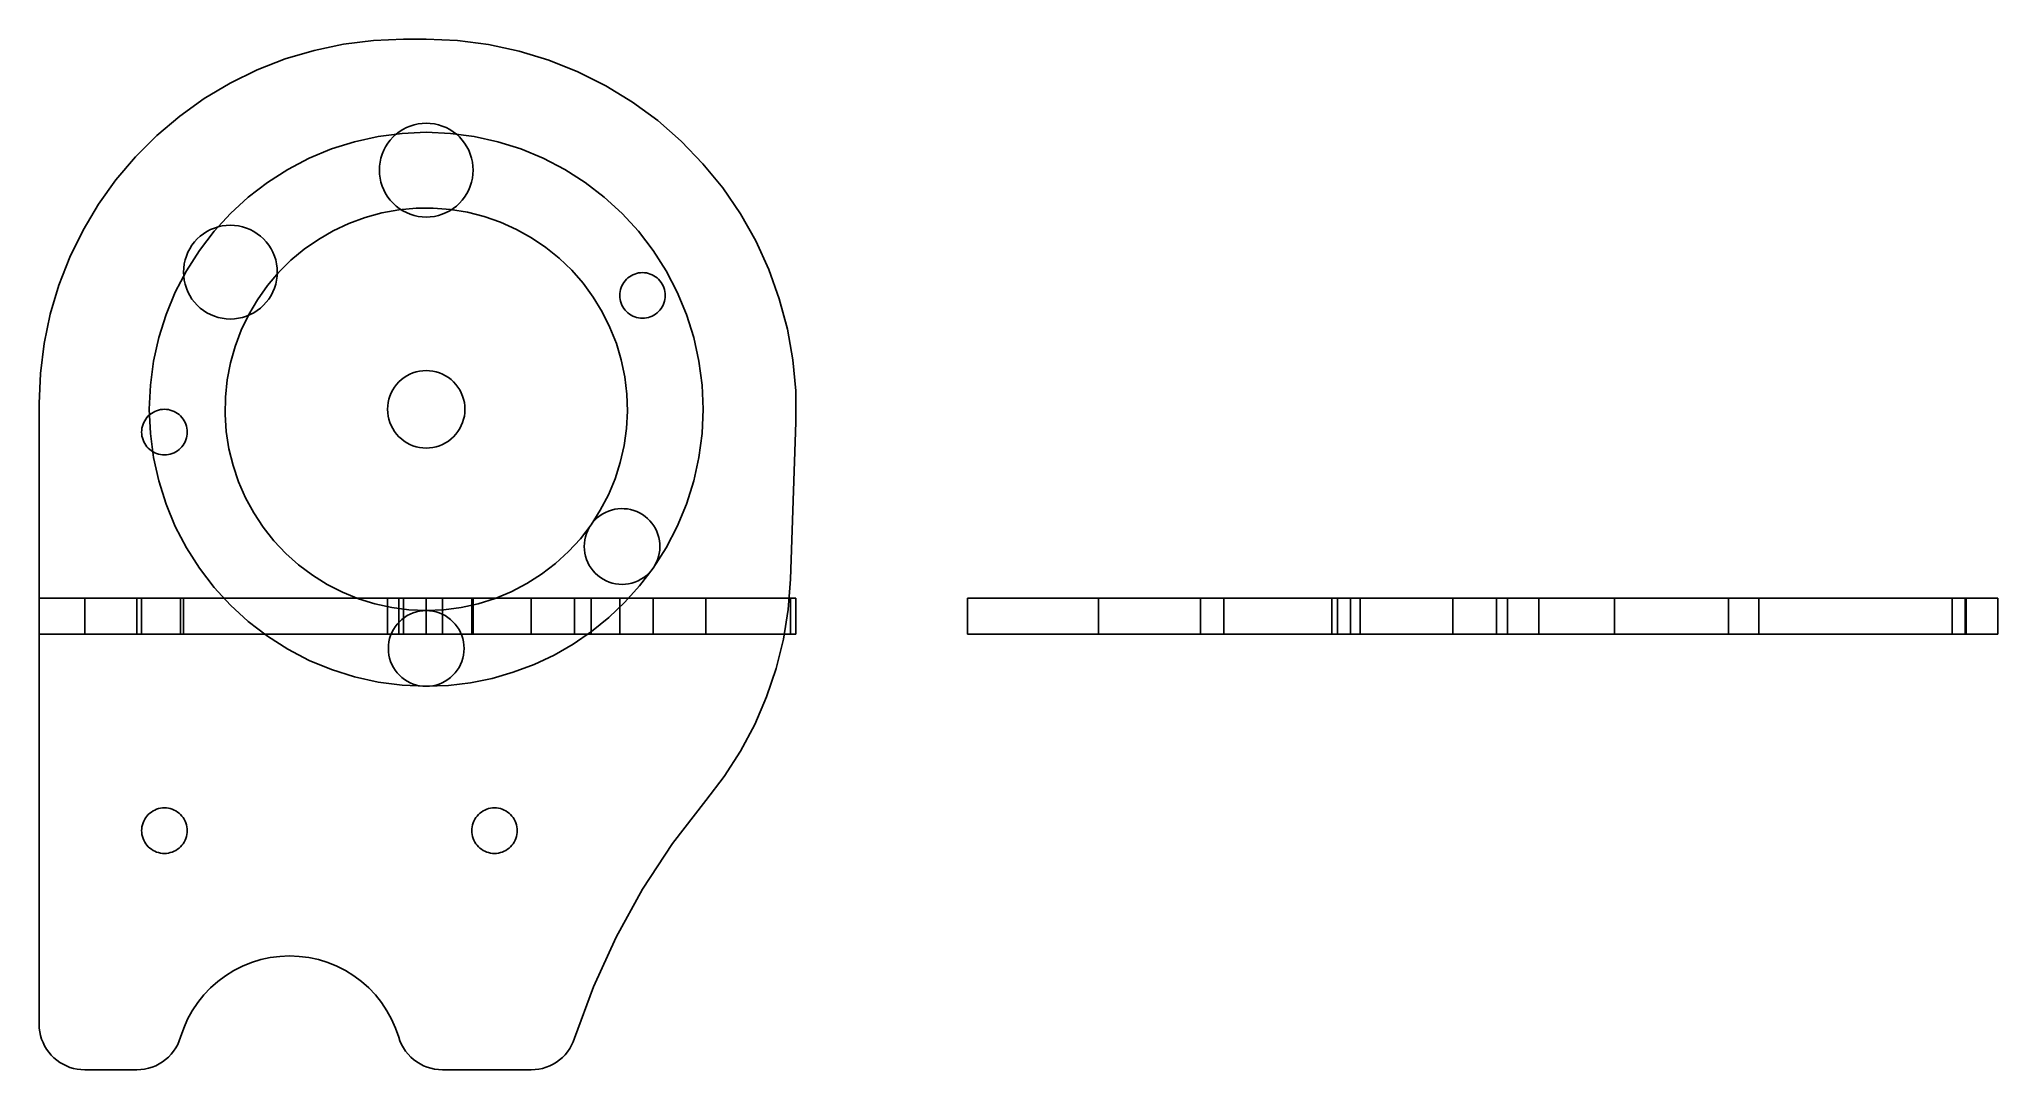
# Model space of a CAD drawing. Extents: x -34 to 138, y -41 to 49.
import ezdxf

# ---------------------------------------------------------------- set-up
doc = ezdxf.new("R2010")
doc.units = 0
for name, color, linetype in [('front', 7, 'CONTINUOUS'), ('right', 3, 'CONTINUOUS'), ('top', 5, 'CONTINUOUS')]:
    doc.layers.add(name, color=color, linetype=linetype)

msp = doc.modelspace()

# ---------------------------------------------------------------- linework, layer by layer
at = {"layer": 'front'}
for p, q in [((-34, -3), (-34, 0.175)), ((-34, 0.175), (-33.890704, 0.175)), ((-34, 0.175), (-34, -3)), ((-34, 0.175), (-34, 0.175)), ((-33.986338, 0.175), (-34, 0.175)), ((-33.945445, 0.175), (-33.986338, 0.175)), ((-33.877601, 0.175), (-33.945445, 0.175)), ((-33.890704, 0.175), (-33.563562, 0.175)), ((-33.783269, 0.175), (-33.877601, 0.175)), ((-33.663093, 0.175), (-33.783269, 0.175)), ((-33.517895, 0.175), (-33.663093, 0.175)), ((-33.563562, 0.175), (-33.020809, 0.175)), ((-33.348666, 0.175), (-33.517895, 0.175)), ((-33.156562, 0.175), (-33.348666, 0.175)), ((-32.942896, 0.175), (-33.156562, 0.175)), ((-33.020809, 0.175), (-32.266152, 0.175)), ((-32.709126, 0.175), (-32.942896, 0.175)), ((-32.456851, 0.175), (-32.709126, 0.175)), ((-32.187793, 0.175), (-32.456851, 0.175)), ((-32.266152, 0.175), (-31.304746, 0.175)), ((-31.90379, 0.175), (-32.187793, 0.175)), ((-31.606782, 0.175), (-31.90379, 0.175)), ((-31.298798, 0.175), (-31.606782, 0.175)), ((-31.304746, 0.175), (-30.14316, 0.175)), ((-30.981942, 0.175), (-31.298798, 0.175)), ((-30.658378, 0.175), (-30.981942, 0.175)), ((-30.330317, 0.175), (-30.658378, 0.175)), ((-30, 0.175), (-30.330317, 0.175)), ((-30.14316, 0.175), (-28.789327, 0.175)), ((-30, 0.175), (-25.416408, 0.175)), ((-30, -3), (-30, 0.175)), ((-28.789327, 0.175), (-27.252496, 0.175)), ((-27.252496, 0.175), (-25.543165, 0.175)), ((-25.543165, 0.175), (-23.67301, 0.175)), ((-25.075211, 0.175), (-25.416408, 0.175)), ((-25.416408, 0.175), (-25.416408, -3)), ((-24.736501, 0.175), (-25.075211, 0.175)), ((-25, -3), (-25, 0.175)), ((-24.99239, 0.175), (-25, 0.175)), ((-25, 0.175), (-24.99239, 0.175)), ((-25, -3), (-25, 0.175)), ((-24.99239, 0.175), (-25, 0.175)), ((-25, 0.175), (-24.99239, 0.175)), ((-24.969616, 0.175), (-24.99239, 0.175)), ((-24.99239, 0.175), (-24.969616, 0.175)), ((-24.969616, 0.175), (-24.99239, 0.175)), ((-24.99239, 0.175), (-24.969616, 0.175)), ((-24.931852, 0.175), (-24.969616, 0.175)), ((-24.969616, 0.175), (-24.931852, 0.175)), ((-24.931852, 0.175), (-24.969616, 0.175)), ((-24.969616, 0.175), (-24.931852, 0.175)), ((-24.879386, 0.175), (-24.931852, 0.175)), ((-24.931852, 0.175), (-24.879386, 0.175)), ((-24.879386, 0.175), (-24.931852, 0.175)), ((-24.931852, 0.175), (-24.879386, 0.175)), ((-24.812616, 0.175), (-24.879386, 0.175)), ((-24.879386, 0.175), (-24.812616, 0.175)), ((-24.812616, 0.175), (-24.879386, 0.175)), ((-24.879386, 0.175), (-24.812616, 0.175)), ((-24.732051, 0.175), (-24.812616, 0.175)), ((-24.812616, 0.175), (-24.732051, 0.175)), ((-24.732051, 0.175), (-24.812616, 0.175)), ((-24.812616, 0.175), (-24.732051, 0.175)), ((-24.402748, 0.175), (-24.736501, 0.175)), ((-24.638304, 0.175), (-24.732051, 0.175)), ((-24.732051, 0.175), (-24.638304, 0.175)), ((-24.638304, 0.175), (-24.732051, 0.175)), ((-24.732051, 0.175), (-24.638304, 0.175)), ((-24.532089, 0.175), (-24.638304, 0.175)), ((-24.638304, 0.175), (-24.532089, 0.175)), ((-24.532089, 0.175), (-24.638304, 0.175)), ((-24.638304, 0.175), (-24.532089, 0.175)), ((-24.414214, 0.175), (-24.532089, 0.175)), ((-24.532089, 0.175), (-24.414214, 0.175)), ((-24.414214, 0.175), (-24.532089, 0.175)), ((-24.532089, 0.175), (-24.414214, 0.175)), ((-24.285576, 0.175), (-24.414214, 0.175)), ((-24.414214, 0.175), (-24.285576, 0.175)), ((-24.285576, 0.175), (-24.414214, 0.175)), ((-24.414214, 0.175), (-24.285576, 0.175)), ((-24.076383, 0.175), (-24.402748, 0.175)), ((-24.232436, 0.175), (-24.325, 0.175)), ((-24.325, 0.175), (-24.232436, 0.175)), ((-24.147153, 0.175), (-24.285576, 0.175)), ((-24.285576, 0.175), (-24.147153, 0.175)), ((-24.147153, 0.175), (-24.285576, 0.175)), ((-24.285576, 0.175), (-24.147153, 0.175)), ((-23.955449, 0.175), (-24.232436, 0.175)), ((-24.232436, 0.175), (-23.955449, 0.175)), ((-24, 0.175), (-24.147153, 0.175)), ((-24.147153, 0.175), (-24, 0.175)), ((-24, 0.175), (-24.147153, 0.175)), ((-24.147153, 0.175), (-24, 0.175)), ((-23.759786, 0.175), (-24.076383, 0.175)), ((-23.845237, 0.175), (-24, 0.175)), ((-24, 0.175), (-23.845237, 0.175)), ((-23.845237, 0.175), (-24, 0.175)), ((-24, 0.175), (-23.845237, 0.175)), ((-23.496146, 0.175), (-23.955449, 0.175)), ((-23.955449, 0.175), (-23.496146, 0.175)), ((-23.684041, 0.175), (-23.845237, 0.175)), ((-23.845237, 0.175), (-23.684041, 0.175)), ((-23.684041, 0.175), (-23.845237, 0.175)), ((-23.845237, 0.175), (-23.684041, 0.175)), ((-23.455264, 0.175), (-23.759786, 0.175)), ((-23.517638, 0.175), (-23.684041, 0.175)), ((-23.684041, 0.175), (-23.517638, 0.175)), ((-23.517638, 0.175), (-23.684041, 0.175)), ((-23.684041, 0.175), (-23.517638, 0.175)), ((-23.67301, 0.175), (-21.654807, 0.175)), ((-23.347297, 0.175), (-23.517638, 0.175)), ((-23.517638, 0.175), (-23.347297, 0.175)), ((-23.347297, 0.175), (-23.517638, 0.175)), ((-23.517638, 0.175), (-23.347297, 0.175)), ((-22.858023, 0.175), (-23.496146, 0.175)), ((-23.496146, 0.175), (-22.858023, 0.175)), ((-23.165038, 0.175), (-23.455264, 0.175)), ((-23.174312, 0.175), (-23.347297, 0.175)), ((-23.347297, 0.175), (-23.174312, 0.175)), ((-23.174312, 0.175), (-23.347297, 0.175)), ((-23.347297, 0.175), (-23.174312, 0.175)), ((-23, 0.175), (-23.174312, 0.175)), ((-23.174312, 0.175), (-23, 0.175)), ((-23, 0.175), (-23.174312, 0.175)), ((-23.174312, 0.175), (-23, 0.175)), ((-22.891222, 0.175), (-23.165038, 0.175)), ((-22.825689, 0.175), (-23, 0.175)), ((-23, 0.175), (-22.825689, 0.175)), ((-22.825689, 0.175), (-23, 0.175)), ((-23, 0.175), (-22.825689, 0.175)), ((-22.635813, 0.175), (-22.891222, 0.175)), ((-22.045937, 0.175), (-22.858023, 0.175)), ((-22.858023, 0.175), (-22.045937, 0.175)), ((-22.652704, 0.175), (-22.825689, 0.175)), ((-22.825689, 0.175), (-22.652704, 0.175)), ((-22.652704, 0.175), (-22.825689, 0.175)), ((-22.825689, 0.175), (-22.652704, 0.175)), ((-22.482362, 0.175), (-22.652704, 0.175)), ((-22.652704, 0.175), (-22.482362, 0.175)), ((-22.482362, 0.175), (-22.652704, 0.175)), ((-22.652704, 0.175), (-22.482362, 0.175)), ((-22.400672, 0.175), (-22.635813, 0.175)), ((-22.31596, 0.175), (-22.482362, 0.175)), ((-22.482362, 0.175), (-22.31596, 0.175)), ((-22.31596, 0.175), (-22.482362, 0.175)), ((-22.482362, 0.175), (-22.31596, 0.175)), ((-22.187514, 0.175), (-22.400672, 0.175)), ((-22.154764, 0.175), (-22.31596, 0.175)), ((-22.31596, 0.175), (-22.154764, 0.175)), ((-22.154764, 0.175), (-22.31596, 0.175)), ((-22.31596, 0.175), (-22.154764, 0.175)), ((-21.997892, 0.175), (-22.187514, 0.175)), ((-22, 0.175), (-22.154764, 0.175)), ((-22.154764, 0.175), (-22, 0.175)), ((-22, 0.175), (-22.154764, 0.175)), ((-22.154764, 0.175), (-22, 0.175)), ((-21.066068, 0.175), (-22.045937, 0.175)), ((-22.045937, 0.175), (-21.066068, 0.175)), ((-21.852847, 0.175), (-22, 0.175)), ((-22, 0.175), (-21.852847, 0.175)), ((-21.852847, 0.175), (-22, 0.175)), ((-22, 0.175), (-21.852847, 0.175)), ((-21.833189, 0.175), (-21.997892, 0.175)), ((-21.714425, 0.175), (-21.852847, 0.175)), ((-21.852847, 0.175), (-21.714425, 0.175)), ((-21.714425, 0.175), (-21.852847, 0.175)), ((-21.852847, 0.175), (-21.714425, 0.175)), ((-21.694604, 0.175), (-21.833189, 0.175)), ((-21.585787, 0.175), (-21.714425, 0.175)), ((-21.714425, 0.175), (-21.585787, 0.175)), ((-21.585787, 0.175), (-21.714425, 0.175)), ((-21.714425, 0.175), (-21.585787, 0.175)), ((-21.583148, 0.175), (-21.694604, 0.175)), ((-21.654807, 0.175), (-19.502341, 0.175)), ((-21.467911, 0.175), (-21.585787, 0.175)), ((-21.585787, 0.175), (-21.467911, 0.175)), ((-21.467911, 0.175), (-21.585787, 0.175)), ((-21.585787, 0.175), (-21.467911, 0.175)), ((-21.583148, 0.175), (-21.30451, 0.175)), ((-21.583148, -3), (-21.583148, 0.175)), ((-21.361696, 0.175), (-21.467911, 0.175)), ((-21.467911, 0.175), (-21.361696, 0.175)), ((-21.361696, 0.175), (-21.467911, 0.175)), ((-21.467911, 0.175), (-21.361696, 0.175)), ((-21.267949, 0.175), (-21.361696, 0.175)), ((-21.361696, 0.175), (-21.267949, 0.175)), ((-21.267949, 0.175), (-21.361696, 0.175)), ((-21.361696, 0.175), (-21.267949, 0.175)), ((-21.305519, 0.175), (-21.321193, 0.175)), ((-21.321193, 0.175), (-21.305519, 0.175)), ((-21.321193, 0.175), (-21.321193, -3)), ((-21.258616, 0.175), (-21.305519, 0.175)), ((-21.305519, 0.175), (-21.258616, 0.175)), ((-21.30451, 0.175), (-20.958048, 0.175)), ((-21.187385, 0.175), (-21.267949, 0.175)), ((-21.267949, 0.175), (-21.187385, 0.175)), ((-21.187385, 0.175), (-21.267949, 0.175)), ((-21.267949, 0.175), (-21.187385, 0.175)), ((-21.180841, 0.175), (-21.258616, 0.175)), ((-21.258616, 0.175), (-21.180841, 0.175)), ((-21.120615, 0.175), (-21.187385, 0.175)), ((-21.187385, 0.175), (-21.120615, 0.175)), ((-21.120615, 0.175), (-21.187385, 0.175)), ((-21.187385, 0.175), (-21.120615, 0.175)), ((-21.072787, 0.175), (-21.180841, 0.175)), ((-21.180841, 0.175), (-21.072787, 0.175)), ((-21.068149, 0.175), (-21.120615, 0.175)), ((-21.120615, 0.175), (-21.068149, 0.175)), ((-21.068149, 0.175), (-21.120615, 0.175)), ((-21.120615, 0.175), (-21.068149, 0.175)), ((-20.935275, 0.175), (-21.072787, 0.175)), ((-21.072787, 0.175), (-20.935275, 0.175)), ((-21.030385, 0.175), (-21.068149, 0.175)), ((-21.068149, 0.175), (-21.030385, 0.175)), ((-21.030385, 0.175), (-21.068149, 0.175)), ((-21.068149, 0.175), (-21.030385, 0.175)), ((-19.925874, 0.175), (-21.066068, 0.175)), ((-21.066068, 0.175), (-19.925874, 0.175)), ((-21.007611, 0.175), (-21.030385, 0.175)), ((-21.030385, 0.175), (-21.007611, 0.175)), ((-21.007611, 0.175), (-21.030385, 0.175)), ((-21.030385, 0.175), (-21.007611, 0.175)), ((-21, 0.175), (-21.007611, 0.175)), ((-21.007611, 0.175), (-21, 0.175)), ((-21, 0.175), (-21.007611, 0.175)), ((-21.007611, 0.175), (-21, 0.175)), ((-20.958048, 0.175), (-20.546289, 0.175)), ((-20.769352, 0.175), (-20.935275, 0.175)), ((-20.935275, 0.175), (-20.769352, 0.175)), ((-20.57628, 0.175), (-20.769352, 0.175)), ((-20.769352, 0.175), (-20.57628, 0.175)), ((-20.35753, 0.175), (-20.57628, 0.175)), ((-20.57628, 0.175), (-20.35753, 0.175)), ((-20.546289, 0.175), (-20.072234, 0.175)), ((-20.114766, 0.175), (-20.35753, 0.175)), ((-20.35753, 0.175), (-20.114766, 0.175)), ((-19.849835, 0.175), (-20.114766, 0.175)), ((-20.114766, 0.175), (-19.849835, 0.175)), ((-20.072234, 0.175), (-19.539339, 0.175)), ((-18.634031, 0.175), (-19.925874, 0.175)), ((-19.925874, 0.175), (-18.634031, 0.175)), ((-19.564754, 0.175), (-19.849835, 0.175)), ((-19.849835, 0.175), (-19.564754, 0.175)), ((-19.261693, 0.175), (-19.564754, 0.175)), ((-19.564754, 0.175), (-19.261693, 0.175)), ((-19.539339, 0.175), (-18.951487, 0.175)), ((-19.502341, 0.175), (-17.230317, 0.175)), ((-18.942958, 0.175), (-19.261693, 0.175)), ((-19.261693, 0.175), (-18.942958, 0.175)), ((-18.951487, 0.175), (-18.312965, 0.175)), ((-18.610974, 0.175), (-18.942958, 0.175)), ((-18.942958, 0.175), (-18.610974, 0.175)), ((-17.200373, 0.175), (-18.634031, 0.175)), ((-18.634031, 0.175), (-17.200373, 0.175)), ((-18.268269, 0.175), (-18.610974, 0.175)), ((-18.610974, 0.175), (-18.268269, 0.175)), ((-18.312965, 0.175), (-17.628426, 0.175)), ((-17.91745, 0.175), (-18.268269, 0.175)), ((-18.268269, 0.175), (-17.91745, 0.175)), ((-17.561187, 0.175), (-17.91745, 0.175)), ((-17.91745, 0.175), (-17.561187, 0.175)), ((-17.565867, 0.175), (-17.669333, 0.175)), ((-17.669333, 0.175), (-17.642624, 0.175)), ((-17.642624, 0.175), (-17.485935, 0.175)), ((-17.628426, 0.175), (-16.90286, 0.175)), ((-17.332987, 0.175), (-17.565867, 0.175)), ((-17.202193, 0.175), (-17.561187, 0.175)), ((-17.561187, 0.175), (-17.202193, 0.175)), ((-17.485935, 0.175), (-17.200421, 0.175)), ((-16.972408, 0.175), (-17.332987, 0.175)), ((-17.230317, 0.175), (-14.854254, 0.175)), ((-16.843198, 0.175), (-17.202193, 0.175)), ((-17.202193, 0.175), (-16.843198, 0.175)), ((-17.200421, 0.175), (-16.788186, 0.175)), ((-15.635809, 0.175), (-17.200373, 0.175)), ((-17.200373, 0.175), (-15.635809, 0.175)), ((-16.486788, 0.175), (-16.972408, 0.175)), ((-16.90286, 0.175), (-16.141556, 0.175)), ((-16.486936, 0.175), (-16.843198, 0.175)), ((-16.843198, 0.175), (-16.486936, 0.175)), ((-16.788186, 0.175), (-16.252266, 0.175)), ((-16.136117, 0.175), (-16.486936, 0.175)), ((-16.486936, 0.175), (-16.136117, 0.175)), ((-15.879704, 0.175), (-16.486788, 0.175)), ((-16.252266, 0.175), (-15.59661, 0.175)), ((-16.141556, 0.175), (-15.350063, 0.175)), ((-15.793412, 0.175), (-16.136117, 0.175)), ((-16.136117, 0.175), (-15.793412, 0.175)), ((-15.155629, 0.175), (-15.879704, 0.175)), ((-15.461428, 0.175), (-15.793412, 0.175)), ((-15.793412, 0.175), (-15.461428, 0.175)), ((-13.952247, 0.175), (-15.635809, 0.175)), ((-15.635809, 0.175), (-13.952247, 0.175)), ((-15.59661, 0.175), (-14.826049, 0.175)), ((-15.142693, 0.175), (-15.461428, 0.175)), ((-15.461428, 0.175), (-15.142693, 0.175)), ((-15.350063, 0.175), (-14.534151, 0.175)), ((-14.319897, 0.175), (-15.155629, 0.175)), ((-14.839632, 0.175), (-15.142693, 0.175)), ((-15.142693, 0.175), (-14.839632, 0.175)), ((-14.854254, 0.175), (-12.390383, 0.175)), ((-14.554551, 0.175), (-14.839632, 0.175)), ((-14.839632, 0.175), (-14.554551, 0.175)), ((-14.826049, 0.175), (-13.946259, 0.175)), ((-14.28962, 0.175), (-14.554551, 0.175)), ((-14.554551, 0.175), (-14.28962, 0.175)), ((-14.534151, 0.175), (-13.699766, 0.175)), ((-13.378666, 0.175), (-14.319897, 0.175)), ((-14.046856, 0.175), (-14.28962, 0.175)), ((-14.28962, 0.175), (-14.046856, 0.175)), ((-13.828106, 0.175), (-14.046856, 0.175)), ((-14.046856, 0.175), (-13.828106, 0.175)), ((-12.1625, 0.175), (-13.952247, 0.175)), ((-13.952247, 0.175), (-12.1625, 0.175)), ((-13.946259, 0.175), (-12.963722, 0.175)), ((-13.635034, 0.175), (-13.828106, 0.175)), ((-13.828106, 0.175), (-13.635034, 0.175)), ((-13.699766, 0.175), (-12.852992, 0.175)), ((-13.469111, 0.175), (-13.635034, 0.175)), ((-13.635034, 0.175), (-13.469111, 0.175)), ((-13.331599, 0.175), (-13.469111, 0.175)), ((-13.469111, 0.175), (-13.331599, 0.175)), ((-12.338869, 0.175), (-13.378666, 0.175)), ((-13.223544, 0.175), (-13.331599, 0.175)), ((-13.331599, 0.175), (-13.223544, 0.175)), ((-13.14577, 0.175), (-13.223544, 0.175)), ((-13.223544, 0.175), (-13.14577, 0.175)), ((-13.098867, 0.175), (-13.14577, 0.175)), ((-13.14577, 0.175), (-13.098867, 0.175)), ((-13.083193, 0.175), (-13.098867, 0.175)), ((-13.098867, 0.175), (-13.083193, 0.175)), ((-12.963722, 0.175), (-11.885676, 0.175)), ((-12.852992, 0.175), (-12, 0.175)), ((-12.390383, 0.175), (-9.855536, 0.175)), ((-11.208167, 0.175), (-12.338869, 0.175)), ((-10.280189, 0.175), (-12.1625, 0.175)), ((-12.1625, 0.175), (-10.280189, 0.175)), ((-12, 0.175), (-11.147008, 0.175)), ((-11.885676, 0.175), (-10.720065, 0.175)), ((-9.994891, 0.175), (-11.208167, 0.175)), ((-11.147008, 0.175), (-10.300234, 0.175)), ((-10.720065, 0.175), (-9.475476, 0.175)), ((-10.300234, 0.175), (-9.465849, 0.175)), ((-8.31964, 0.175), (-10.280189, 0.175)), ((-10.280189, 0.175), (-8.31964, 0.175)), ((-8.707979, 0.175), (-9.994891, 0.175)), ((-9.855536, 0.175), (-7.267027, 0.175)), ((-9.475476, 0.175), (-8.161077, 0.175)), ((-9.465849, 0.175), (-8.649937, 0.175)), ((-7.356913, 0.175), (-8.707979, 0.175)), ((-8.649937, 0.175), (-7.858444, 0.175)), ((-6.295773, 0.175), (-8.31964, 0.175)), ((-8.31964, 0.175), (-6.295773, 0.175)), ((-8.161077, 0.175), (-6.786553, 0.175)), ((-7.858444, 0.175), (-7.09714, 0.175)), ((-5.951645, 0.175), (-7.356913, 0.175)), ((-7.267027, 0.175), (-4.642539, 0.175)), ((-7.09714, 0.175), (-6.371574, 0.175)), ((-6.786553, 0.175), (-5.36203, 0.175)), ((-6.371574, 0.175), (-5.687035, 0.175)), ((-4.223992, 0.175), (-6.295773, 0.175)), ((-6.295773, 0.175), (-4.223992, 0.175)), ((-4.50253, 0.175), (-5.951645, 0.175)), ((-5.687035, 0.175), (-5.048513, 0.175)), ((-5.36203, 0.175), (-3.898003, 0.175)), ((-5.048513, 0.175), (-4.460661, 0.175)), ((-4.642539, 0.175), (-2, 0.175)), ((-3.020243, 0.175), (-4.50253, 0.175)), ((-4.460661, 0.175), (-3.927766, 0.175)), ((-2.120063, 0.175), (-4.223992, 0.175)), ((-4.223992, 0.175), (-2.120063, 0.175)), ((-4.11875, 0.175), (-4.103077, 0.175)), ((-4.103077, 0.175), (-4.11875, 0.175)), ((-4.103077, 0.175), (-4.056177, 0.175)), ((-4.056177, 0.175), (-4.103077, 0.175)), ((-4.056177, 0.175), (-3.978407, 0.175)), ((-3.978407, 0.175), (-4.056177, 0.175)), ((-3.978407, 0.175), (-3.870359, 0.175)), ((-3.870359, 0.175), (-3.978407, 0.175)), ((-3.927766, 0.175), (-3.453711, 0.175)), ((-3.898003, 0.175), (-2.405258, 0.175)), ((-3.870359, 0.175), (-3.732855, 0.175)), ((-3.732855, 0.175), (-3.870359, 0.175)), ((-3.732855, 0.175), (-3.566942, 0.175)), ((-3.566942, 0.175), (-3.732855, 0.175)), ((-3.566942, 0.175), (-3.373882, 0.175)), ((-3.373882, 0.175), (-3.566942, 0.175)), ((-3.453711, 0.175), (-3.041952, 0.175)), ((-3.4, -3), (-3.4, 0.175)), ((-3.387062, 0.175), (-3.4, 0.175)), ((-3.4, 0.175), (-3.387062, 0.175)), ((-3.348346, 0.175), (-3.387062, 0.175)), ((-3.387062, 0.175), (-3.348346, 0.175)), ((-3.373882, 0.175), (-3.155146, 0.175)), ((-3.155146, 0.175), (-3.373882, 0.175)), ((-3.284148, 0.175), (-3.348346, 0.175)), ((-3.348346, 0.175), (-3.284148, 0.175)), ((-3.194955, 0.175), (-3.284148, 0.175)), ((-3.284148, 0.175), (-3.194955, 0.175)), ((-3.081446, 0.175), (-3.194955, 0.175)), ((-3.194955, 0.175), (-3.081446, 0.175)), ((-3.155146, 0.175), (-2.912396, 0.175)), ((-2.912396, 0.175), (-3.155146, 0.175)), ((-2.944486, 0.175), (-3.081446, 0.175)), ((-3.081446, 0.175), (-2.944486, 0.175)), ((-3.041952, 0.175), (-2.69549, 0.175)), ((-1.515705, 0.175), (-3.020243, 0.175)), ((-2.785117, 0.175), (-2.944486, 0.175)), ((-2.944486, 0.175), (-2.785117, 0.175)), ((-2.912396, 0.175), (-2.647481, 0.175)), ((-2.647481, 0.175), (-2.912396, 0.175)), ((-2.604551, 0.175), (-2.785117, 0.175)), ((-2.785117, 0.175), (-2.604551, 0.175)), ((-2.69549, 0.175), (-2.416852, 0.175)), ((-2.647481, 0.175), (-2.362418, 0.175)), ((-2.362418, 0.175), (-2.647481, 0.175)), ((-2.404163, 0.175), (-2.604551, 0.175)), ((-2.604551, 0.175), (-2.404163, 0.175)), ((-2.416852, 0.175), (-2.416852, -3)), ((-2.305396, 0.175), (-2.416852, 0.175)), ((-2.405258, 0.175), (-0.894793, 0.175)), ((-2.185478, 0.175), (-2.404163, 0.175)), ((-2.404163, 0.175), (-2.185478, 0.175)), ((-2.362418, 0.175), (-2.059375, 0.175)), ((-2.059375, 0.175), (-2.362418, 0.175)), ((-2.166811, 0.175), (-2.305396, 0.175)), ((-1.95016, 0.175), (-2.185478, 0.175)), ((-2.185478, 0.175), (-1.95016, 0.175)), ((-2.002108, 0.175), (-2.166811, 0.175)), ((0, 0.175), (-2.120063, 0.175)), ((-2.120063, 0.175), (0, 0.175)), ((-2.059375, 0.175), (-1.740659, 0.175)), ((-1.740659, 0.175), (-2.059375, 0.175)), ((-1.812486, 0.175), (-2.002108, 0.175)), ((-2, 0.175), (-2, -3)), ((0, 0.175), (-2, 0.175)), ((-1.7, 0.175), (-1.95016, 0.175)), ((-1.95016, 0.175), (-1.7, 0.175)), ((-1.599328, 0.175), (-1.812486, 0.175)), ((-1.740659, 0.175), (-1.408695, 0.175)), ((-1.408695, 0.175), (-1.740659, 0.175)), ((-1.436902, 0.175), (-1.7, 0.175)), ((-1.7, 0.175), (-1.436902, 0.175)), ((-1.364187, 0.175), (-1.599328, 0.175)), ((0, 0.175), (-1.515705, 0.175)), ((-1.162868, 0.175), (-1.436902, 0.175)), ((-1.436902, 0.175), (-1.162868, 0.175)), ((-1.408695, 0.175), (-1.066011, 0.175)), ((-1.066011, 0.175), (-1.408695, 0.175)), ((-1.108778, 0.175), (-1.364187, 0.175)), ((-0.879985, 0.175), (-1.162868, 0.175)), ((-1.162868, 0.175), (-0.879985, 0.175)), ((-0.834962, 0.175), (-1.108778, 0.175)), ((-1.066011, 0.175), (-0.715213, 0.175)), ((-0.715213, 0.175), (-1.066011, 0.175)), ((-0.894793, 0.175), (0.622265, 0.175)), ((-0.590404, 0.175), (-0.879985, 0.175)), ((-0.879985, 0.175), (-0.590404, 0.175)), ((-0.544736, 0.175), (-0.834962, 0.175)), ((-0.715213, 0.175), (-0.358973, 0.175)), ((-0.358973, 0.175), (-0.715213, 0.175)), ((-0.29633, 0.175), (-0.590404, 0.175)), ((-0.590404, 0.175), (-0.29633, 0.175)), ((-0.240214, 0.175), (-0.544736, 0.175)), ((-0.358973, 0.175), (0, 0.175)), ((0, 0.175), (-0.358973, 0.175)), ((0, 0.175), (-0.29633, 0.175)), ((-0.29633, 0.175), (0, 0.175)), ((0.076383, 0.175), (-0.240214, 0.175)), ((0, -3), (0, 0.175)), ((0, 0.175), (0.289793, 0.175)), ((0.289793, 0.175), (0, 0.175)), ((0, -3), (0, 0.175)), ((2.120063, 0.175), (0, 0.175)), ((0.29633, 0.175), (0, 0.175)), ((0, 0.175), (0.29633, 0.175)), ((0, -3), (0, 0.175)), ((2.743329, 0.175), (0, 0.175)), ((0, 0.175), (0.358973, 0.175)), ((0.358973, 0.175), (0, 0.175)), ((0.402748, 0.175), (0.076383, 0.175)), ((0.289793, 0.175), (0.57738, 0.175)), ((0.57738, 0.175), (0.289793, 0.175)), ((0.590404, 0.175), (0.29633, 0.175)), ((0.29633, 0.175), (0.590404, 0.175)), ((0.358973, 0.175), (0.715213, 0.175)), ((0.715213, 0.175), (0.358973, 0.175)), ((0.736501, 0.175), (0.402748, 0.175)), ((0.57738, 0.175), (0.860573, 0.175)), ((0.860573, 0.175), (0.57738, 0.175)), ((0.879985, 0.175), (0.590404, 0.175)), ((0.590404, 0.175), (0.879985, 0.175)), ((0.622265, 0.175), (2.134738, 0.175)), ((0.715213, 0.175), (1.066011, 0.175)), ((1.066011, 0.175), (0.715213, 0.175)), ((1.075211, 0.175), (0.736501, 0.175)), ((0.860573, 0.175), (1.137217, 0.175)), ((1.137217, 0.175), (0.860573, 0.175)), ((1.162868, 0.175), (0.879985, 0.175)), ((0.879985, 0.175), (1.162868, 0.175)), ((1.066011, 0.175), (1.408695, 0.175)), ((1.408695, 0.175), (1.066011, 0.175)), ((1.416408, 0.175), (1.075211, 0.175)), ((1.137217, 0.175), (1.405206, 0.175)), ((1.405206, 0.175), (1.137217, 0.175)), ((1.436902, 0.175), (1.162868, 0.175)), ((1.162868, 0.175), (1.436902, 0.175)), ((1.405206, 0.175), (1.6625, 0.175)), ((1.6625, 0.175), (1.405206, 0.175)), ((1.408695, 0.175), (1.740659, 0.175)), ((1.740659, 0.175), (1.408695, 0.175)), ((1.416408, 0.175), (9.226904, 0.175)), ((1.416408, -3), (1.416408, 0.175)), ((1.7, 0.175), (1.436902, 0.175)), ((1.436902, 0.175), (1.7, 0.175)), ((1.6625, 0.175), (1.907142, 0.175)), ((1.907142, 0.175), (1.6625, 0.175)), ((1.95016, 0.175), (1.7, 0.175)), ((1.7, 0.175), (1.95016, 0.175)), ((1.740659, 0.175), (2.059375, 0.175)), ((2.059375, 0.175), (1.740659, 0.175)), ((1.907142, 0.175), (2.137269, 0.175)), ((2.137269, 0.175), (1.907142, 0.175)), ((2.185478, 0.175), (1.95016, 0.175)), ((1.95016, 0.175), (2.185478, 0.175)), ((2.059375, 0.175), (2.362418, 0.175)), ((2.362418, 0.175), (2.059375, 0.175)), ((4.223992, 0.175), (2.120063, 0.175)), ((2.134738, 0.175), (3.631483, 0.175)), ((2.137269, 0.175), (2.35113, 0.175)), ((2.35113, 0.175), (2.137269, 0.175)), ((2.404163, 0.175), (2.185478, 0.175)), ((2.185478, 0.175), (2.404163, 0.175)), ((2.35113, 0.175), (2.547098, 0.175)), ((2.547098, 0.175), (2.35113, 0.175)), ((2.362418, 0.175), (2.647481, 0.175)), ((2.647481, 0.175), (2.362418, 0.175)), ((2.604551, 0.175), (2.404163, 0.175)), ((2.404163, 0.175), (2.604551, 0.175)), ((2.547098, 0.175), (2.723681, 0.175)), ((2.723681, 0.175), (2.547098, 0.175)), ((2.785117, 0.175), (2.604551, 0.175)), ((2.604551, 0.175), (2.785117, 0.175)), ((2.647481, 0.175), (2.912396, 0.175)), ((2.912396, 0.175), (2.647481, 0.175)), ((2.723681, 0.175), (2.879534, 0.175)), ((2.879534, 0.175), (2.723681, 0.175)), ((5.467076, 0.175), (2.743329, 0.175)), ((2.944486, 0.175), (2.785117, 0.175)), ((2.785117, 0.175), (2.944486, 0.175)), ((2.879534, 0.175), (3.013473, 0.175)), ((3.013473, 0.175), (2.879534, 0.175)), ((2.912396, 0.175), (3.155146, 0.175)), ((3.155146, 0.175), (2.912396, 0.175)), ((3.081446, 0.175), (2.944486, 0.175)), ((2.944486, 0.175), (3.081446, 0.175)), ((3.013473, 0.175), (3.124478, 0.175)), ((3.124478, 0.175), (3.013473, 0.175)), ((3.194955, 0.175), (3.081446, 0.175)), ((3.081446, 0.175), (3.194955, 0.175)), ((3.124478, 0.175), (3.211703, 0.175)), ((3.211703, 0.175), (3.124478, 0.175)), ((3.155146, 0.175), (3.373882, 0.175)), ((3.373882, 0.175), (3.155146, 0.175)), ((3.284148, 0.175), (3.194955, 0.175)), ((3.194955, 0.175), (3.284148, 0.175)), ((3.211703, 0.175), (3.274486, 0.175)), ((3.274486, 0.175), (3.211703, 0.175)), ((3.274486, 0.175), (3.312347, 0.175)), ((3.312347, 0.175), (3.274486, 0.175)), ((3.348346, 0.175), (3.284148, 0.175)), ((3.284148, 0.175), (3.348346, 0.175)), ((3.312347, 0.175), (3.325, 0.175)), ((3.325, 0.175), (3.312347, 0.175)), ((3.387062, 0.175), (3.348346, 0.175)), ((3.348346, 0.175), (3.387062, 0.175)), ((3.373882, 0.175), (3.566942, 0.175)), ((3.566942, 0.175), (3.373882, 0.175)), ((3.4, 0.175), (3.387062, 0.175)), ((3.387062, 0.175), (3.4, 0.175)), ((3.566942, 0.175), (3.732855, 0.175)), ((3.732855, 0.175), (3.566942, 0.175)), ((3.631483, 0.175), (5.101475, 0.175)), ((3.732855, 0.175), (3.870359, 0.175)), ((3.870359, 0.175), (3.732855, 0.175)), ((3.870359, 0.175), (3.978407, 0.175)), ((3.978407, 0.175), (3.870359, 0.175)), ((3.978407, 0.175), (4.056177, 0.175)), ((4.056177, 0.175), (3.978407, 0.175)), ((4, -3), (4, 0.175)), ((4.00761, 0.175), (4, 0.175)), ((4, 0.175), (4.00761, 0.175)), ((4.030384, 0.175), (4.00761, 0.175)), ((4.00761, 0.175), (4.030384, 0.175)), ((4.068148, 0.175), (4.030384, 0.175)), ((4.030384, 0.175), (4.068148, 0.175)), ((4.056177, 0.175), (4.103077, 0.175)), ((4.103077, 0.175), (4.056177, 0.175)), ((4.120614, 0.175), (4.068148, 0.175)), ((4.068148, 0.175), (4.120614, 0.175)), ((4.103077, 0.175), (4.11875, 0.175)), ((4.11875, 0.175), (4.103077, 0.175)), ((4.11875, 0.175), (4.11875, -3)), ((4.187384, 0.175), (4.120614, 0.175)), ((4.120614, 0.175), (4.187384, 0.175)), ((4.267949, 0.175), (4.187384, 0.175)), ((4.187384, 0.175), (4.267949, 0.175)), ((6.295773, 0.175), (4.223992, 0.175)), ((4.361696, 0.175), (4.267949, 0.175)), ((4.267949, 0.175), (4.361696, 0.175)), ((4.467911, 0.175), (4.361696, 0.175)), ((4.361696, 0.175), (4.467911, 0.175)), ((4.585786, 0.175), (4.467911, 0.175)), ((4.467911, 0.175), (4.585786, 0.175)), ((4.714424, 0.175), (4.585786, 0.175)), ((4.585786, 0.175), (4.714424, 0.175)), ((4.852847, 0.175), (4.714424, 0.175)), ((4.714424, 0.175), (4.852847, 0.175)), ((5, 0.175), (4.852847, 0.175)), ((4.852847, 0.175), (5, 0.175)), ((5.154763, 0.175), (5, 0.175)), ((5, 0.175), (5.154763, 0.175)), ((5.101475, 0.175), (6.533882, 0.175)), ((5.315959, 0.175), (5.154763, 0.175)), ((5.154763, 0.175), (5.315959, 0.175)), ((5.482362, 0.175), (5.315959, 0.175)), ((5.315959, 0.175), (5.482362, 0.175)), ((8.151801, 0.175), (5.467076, 0.175)), ((5.652703, 0.175), (5.482362, 0.175)), ((5.482362, 0.175), (5.652703, 0.175)), ((5.825688, 0.175), (5.652703, 0.175)), ((5.652703, 0.175), (5.825688, 0.175)), ((6, 0.175), (5.825688, 0.175)), ((5.825688, 0.175), (6, 0.175)), ((6.174311, 0.175), (6, 0.175)), ((6, 0.175), (6.174311, 0.175)), ((6.347296, 0.175), (6.174311, 0.175)), ((6.174311, 0.175), (6.347296, 0.175)), ((8.31964, 0.175), (6.295773, 0.175)), ((6.517638, 0.175), (6.347296, 0.175)), ((6.347296, 0.175), (6.517638, 0.175)), ((6.68404, 0.175), (6.517638, 0.175)), ((6.517638, 0.175), (6.68404, 0.175)), ((6.533882, 0.175), (7.918151, 0.175)), ((6.845236, 0.175), (6.68404, 0.175)), ((6.68404, 0.175), (6.845236, 0.175)), ((7, 0.175), (6.845236, 0.175)), ((6.845236, 0.175), (7, 0.175)), ((7.147153, 0.175), (7, 0.175)), ((7, 0.175), (7.147153, 0.175)), ((7.285575, 0.175), (7.147153, 0.175)), ((7.147153, 0.175), (7.285575, 0.175)), ((7.414213, 0.175), (7.285575, 0.175)), ((7.285575, 0.175), (7.414213, 0.175)), ((7.532089, 0.175), (7.414213, 0.175)), ((7.414213, 0.175), (7.532089, 0.175)), ((7.638304, 0.175), (7.532089, 0.175)), ((7.532089, 0.175), (7.638304, 0.175)), ((7.732051, 0.175), (7.638304, 0.175)), ((7.638304, 0.175), (7.732051, 0.175)), ((7.812615, 0.175), (7.732051, 0.175)), ((7.732051, 0.175), (7.812615, 0.175)), ((7.879385, 0.175), (7.812615, 0.175)), ((7.812615, 0.175), (7.879385, 0.175)), ((7.931851, 0.175), (7.879385, 0.175)), ((7.879385, 0.175), (7.931851, 0.175)), ((7.918151, 0.175), (9.244085, 0.175)), ((7.969615, 0.175), (7.931851, 0.175)), ((7.931851, 0.175), (7.969615, 0.175)), ((7.992389, 0.175), (7.969615, 0.175)), ((7.969615, 0.175), (7.992389, 0.175)), ((8, 0.175), (7.992389, 0.175)), ((7.992389, 0.175), (8, 0.175)), ((10.77834, 0.175), (8.151801, 0.175)), ((10.280189, 0.175), (8.31964, 0.175)), ((9.562088, 0.175), (9.226904, 0.175)), ((9.226904, 0.175), (9.226904, -3)), ((9.244085, 0.175), (10.501915, 0.175)), ((9.894914, 0.175), (9.562088, 0.175)), ((10.223041, 0.175), (9.894914, 0.175)), ((10.544161, 0.175), (10.223041, 0.175)), ((12.1625, 0.175), (10.280189, 0.175)), ((10.501915, 0.175), (11.682373, 0.175)), ((10.856016, 0.175), (10.544161, 0.175)), ((13.327945, 0.175), (10.77834, 0.175)), ((11.156411, 0.175), (10.856016, 0.175)), ((11.443233, 0.175), (11.156411, 0.175)), ((11.714466, 0.175), (11.443233, 0.175)), ((11.682373, 0.175), (12.776763, 0.175)), ((11.968201, 0.175), (11.714466, 0.175)), ((12.202653, 0.175), (11.968201, 0.175)), ((13.952247, 0.175), (12.1625, 0.175)), ((12.416174, 0.175), (12.202653, 0.175)), ((12.60726, 0.175), (12.416174, 0.175)), ((12.774569, 0.175), (12.60726, 0.175)), ((12.916923, 0.175), (12.774569, 0.175)), ((12.776763, 0.175), (13.777022, 0.175)), ((13.033321, 0.175), (12.916923, 0.175)), ((14.682879, 0.175), (13.033321, 0.175)), ((13.033321, -3), (13.033321, 0.175)), ((15.782417, 0.175), (13.327945, 0.175)), ((13.777022, 0.175), (14.675782, 0.175)), ((13.889792, 0.175), (13.877193, 0.175)), ((13.877193, 0.175), (13.889896, 0.175)), ((13.927596, 0.175), (13.889792, 0.175)), ((13.889896, 0.175), (13.927804, 0.175)), ((13.990319, 0.175), (13.927596, 0.175)), ((13.927804, 0.175), (13.990629, 0.175)), ((15.635809, 0.175), (13.952247, 0.175)), ((14.077482, 0.175), (13.990319, 0.175)), ((13.990629, 0.175), (14.077892, 0.175)), ((14.188423, 0.175), (14.077482, 0.175)), ((14.077892, 0.175), (14.188929, 0.175)), ((14.322297, 0.175), (14.188423, 0.175)), ((14.188929, 0.175), (14.322896, 0.175)), ((14.478086, 0.175), (14.322297, 0.175)), ((14.322896, 0.175), (14.478773, 0.175)), ((14.478086, -3), (14.478086, 0.175)), ((15.294178, 0.175), (14.478086, 0.175)), ((14.478773, 0.175), (14.655374, 0.175)), ((14.655374, 0.175), (14.851355, 0.175)), ((14.675782, 0.175), (15.466419, 0.175)), ((16.673536, 0.175), (14.682879, 0.175)), ((14.851355, 0.175), (15.065225, 0.175)), ((15.065225, 0.175), (15.295356, 0.175)), ((15.997593, 0.175), (15.294178, 0.175)), ((15.295356, 0.175), (15.539997, 0.175)), ((15.466419, 0.175), (16.14311, 0.175)), ((15.539997, 0.175), (15.797287, 0.175)), ((17.200373, 0.175), (15.635809, 0.175)), ((18.124238, 0.175), (15.782417, 0.175)), ((15.797287, 0.175), (16.065267, 0.175)), ((16.583148, 0.175), (15.997593, 0.175)), ((16.065267, 0.175), (16.341899, 0.175)), ((16.14311, 0.175), (16.70087, 0.175)), ((16.341899, 0.175), (16.625077, 0.175)), ((17.046529, 0.175), (16.583148, 0.175)), ((16.625077, 0.175), (16.912647, 0.175)), ((18.993552, 0.175), (16.673536, 0.175)), ((16.70087, 0.175), (17.135588, 0.175)), ((16.912647, 0.175), (17.20242, 0.175)), ((17, -3), (17, 0.175)), ((17.00761, 0.175), (17, 0.175)), ((17, 0.175), (17.00761, 0.175)), ((17.030384, 0.175), (17.00761, 0.175)), ((17.00761, 0.175), (17.030384, 0.175)), ((17.068148, 0.175), (17.030384, 0.175)), ((17.030384, 0.175), (17.068148, 0.175)), ((17.384323, 0.175), (17.046529, 0.175)), ((17.120614, 0.175), (17.068148, 0.175)), ((17.068148, 0.175), (17.120614, 0.175)), ((17.187384, 0.175), (17.120614, 0.175)), ((17.120614, 0.175), (17.187384, 0.175)), ((17.135588, 0.175), (17.444062, 0.175)), ((17.267949, 0.175), (17.187384, 0.175)), ((17.187384, 0.175), (17.267949, 0.175)), ((18.634031, 0.175), (17.200373, 0.175)), ((17.20242, 0.175), (17.492192, 0.175)), ((17.361696, 0.175), (17.267949, 0.175)), ((17.267949, 0.175), (17.361696, 0.175)), ((17.467911, 0.175), (17.361696, 0.175)), ((17.361696, 0.175), (17.467911, 0.175)), ((17.59404, 0.175), (17.384323, 0.175)), ((17.444062, 0.175), (17.62402, 0.175)), ((17.585786, 0.175), (17.467911, 0.175)), ((17.467911, 0.175), (17.585786, 0.175)), ((17.492192, 0.175), (17.779756, 0.175)), ((17.714424, 0.175), (17.585786, 0.175)), ((17.585786, 0.175), (17.714424, 0.175)), ((17.674136, 0.175), (17.59404, 0.175)), ((17.62402, 0.175), (17.674136, 0.175)), ((17.852847, 0.175), (17.714424, 0.175)), ((17.714424, 0.175), (17.852847, 0.175)), ((17.779756, 0.175), (18.062926, 0.175)), ((18, 0.175), (17.852847, 0.175)), ((17.852847, 0.175), (18, 0.175)), ((18.154763, 0.175), (18, 0.175)), ((18, 0.175), (18.154763, 0.175)), ((18.062926, 0.175), (18.339546, 0.175)), ((20.336692, 0.175), (18.124238, 0.175)), ((18.315959, 0.175), (18.154763, 0.175)), ((18.154763, 0.175), (18.315959, 0.175)), ((18.482362, 0.175), (18.315959, 0.175)), ((18.315959, 0.175), (18.482362, 0.175)), ((18.339546, 0.175), (18.607511, 0.175)), ((18.652703, 0.175), (18.482362, 0.175)), ((18.482362, 0.175), (18.652703, 0.175)), ((18.607511, 0.175), (18.864782, 0.175)), ((19.925874, 0.175), (18.634031, 0.175)), ((18.825688, 0.175), (18.652703, 0.175)), ((18.652703, 0.175), (18.825688, 0.175)), ((19, 0.175), (18.825688, 0.175)), ((18.825688, 0.175), (19, 0.175)), ((18.864782, 0.175), (19.109402, 0.175)), ((21.629241, 0.175), (18.993552, 0.175)), ((19.174311, 0.175), (19, 0.175)), ((19, 0.175), (19.174311, 0.175)), ((19.109402, 0.175), (19.339509, 0.175)), ((19.347296, 0.175), (19.174311, 0.175)), ((19.174311, 0.175), (19.347296, 0.175)), ((19.339509, 0.175), (19.553352, 0.175)), ((19.517638, 0.175), (19.347296, 0.175)), ((19.347296, 0.175), (19.517638, 0.175)), ((19.68404, 0.175), (19.517638, 0.175)), ((19.517638, 0.175), (19.68404, 0.175)), ((19.553352, 0.175), (19.749304, 0.175)), ((19.845236, 0.175), (19.68404, 0.175)), ((19.68404, 0.175), (19.845236, 0.175)), ((19.749304, 0.175), (19.925873, 0.175)), ((20, 0.175), (19.845236, 0.175)), ((19.845236, 0.175), (20, 0.175)), ((19.925874, 0.175), (21.066068, 0.175)), ((21.066068, 0.175), (19.925874, 0.175)), ((19.925874, -3), (19.925874, 0.175)), ((20.147153, 0.175), (20, 0.175)), ((20, 0.175), (20.147153, 0.175)), ((20.285575, 0.175), (20.147153, 0.175)), ((20.147153, 0.175), (20.285575, 0.175)), ((20.414213, 0.175), (20.285575, 0.175)), ((20.285575, 0.175), (20.414213, 0.175)), ((22.403986, 0.175), (20.336692, 0.175)), ((20.532089, 0.175), (20.414213, 0.175)), ((20.414213, 0.175), (20.532089, 0.175)), ((20.638304, 0.175), (20.532089, 0.175)), ((20.532089, 0.175), (20.638304, 0.175)), ((20.732051, 0.175), (20.638304, 0.175)), ((20.638304, 0.175), (20.732051, 0.175)), ((20.812615, 0.175), (20.732051, 0.175)), ((20.732051, 0.175), (20.812615, 0.175)), ((20.879385, 0.175), (20.812615, 0.175)), ((20.812615, 0.175), (20.879385, 0.175)), ((20.931851, 0.175), (20.879385, 0.175)), ((20.879385, 0.175), (20.931851, 0.175)), ((20.969615, 0.175), (20.931851, 0.175)), ((20.931851, 0.175), (20.969615, 0.175)), ((20.992389, 0.175), (20.969615, 0.175)), ((20.969615, 0.175), (20.992389, 0.175)), ((21, 0.175), (20.992389, 0.175)), ((20.992389, 0.175), (21, 0.175)), ((21.066068, 0.175), (22.045937, 0.175)), ((22.045937, 0.175), (21.066068, 0.175)), ((24.565056, 0.175), (21.629241, 0.175)), ((22.045937, 0.175), (22.858023, 0.175)), ((22.858023, 0.175), (22.045937, 0.175)), ((24.311365, 0.175), (22.403986, 0.175)), ((22.858023, 0.175), (23.496146, 0.175)), ((23.496146, 0.175), (22.858023, 0.175)), ((23.496146, 0.175), (23.955449, 0.175)), ((23.955449, 0.175), (23.496146, 0.175)), ((23.955449, 0.175), (24.232436, 0.175)), ((24.232436, 0.175), (23.955449, 0.175)), ((24.232436, 0.175), (24.325, 0.175)), ((24.325, 0.175), (24.232436, 0.175)), ((26.045214, 0.175), (24.311365, 0.175)), ((26.176945, 0.175), (24.565056, 0.175)), ((24.565056, 0.175), (24.565056, -3)), ((27.593157, 0.175), (26.045214, 0.175)), ((27.610035, 0.175), (26.176945, 0.175)), ((28.944146, 0.175), (27.593157, 0.175)), ((28.854529, 0.175), (27.610035, 0.175)), ((29.901923, 0.175), (28.854529, 0.175)), ((30.088537, 0.175), (28.944146, 0.175)), ((30.745056, 0.175), (29.901923, 0.175)), ((31.018163, 0.175), (30.088537, 0.175)), ((31.378165, 0.175), (30.745056, 0.175)), ((31.726386, 0.175), (31.018163, 0.175)), ((31.796924, 0.175), (31.378165, 0.175)), ((32.208153, 0.175), (31.726386, 0.175)), ((31.998471, 0.175), (31.796924, 0.175)), ((31.998471, 0.175), (32.480202, 0.175)), ((31.998471, -3), (31.998471, 0.175)), ((32.460024, 0.175), (32.208153, 0.175)), ((32.480202, 0.175), (32.460024, 0.175)), ((32.480202, -3), (32.480202, 0.175)), ((-33.890704, -3), (-34, -3)), ((-34, -3), (-34, -3)), ((-34, -3), (-33.986338, -3)), ((-33.986338, -3), (-33.945445, -3)), ((-33.945445, -3), (-33.877601, -3)), ((-33.563562, -3), (-33.890704, -3)), ((-33.877601, -3), (-33.783269, -3)), ((-33.783269, -3), (-33.663093, -3)), ((-33.663093, -3), (-33.517895, -3)), ((-33.020809, -3), (-33.563562, -3)), ((-33.517895, -3), (-33.348666, -3)), ((-33.348666, -3), (-33.156562, -3)), ((-33.156562, -3), (-32.942896, -3)), ((-32.266152, -3), (-33.020809, -3)), ((-32.942896, -3), (-32.709126, -3)), ((-32.709126, -3), (-32.456851, -3)), ((-32.456851, -3), (-32.187793, -3)), ((-31.304746, -3), (-32.266152, -3)), ((-32.187793, -3), (-31.90379, -3)), ((-31.90379, -3), (-31.606782, -3)), ((-31.606782, -3), (-31.298798, -3)), ((-30.14316, -3), (-31.304746, -3)), ((-31.298798, -3), (-30.981942, -3)), ((-30.981942, -3), (-30.658378, -3)), ((-30.658378, -3), (-30.330317, -3)), ((-30.330317, -3), (-30, -3)), ((-28.789327, -3), (-30.14316, -3)), ((-30, -3), (-25.416408, -3)), ((-27.252496, -3), (-28.789327, -3)), ((-25.543165, -3), (-27.252496, -3)), ((-23.67301, -3), (-25.543165, -3)), ((-25.416408, -3), (-25.075211, -3)), ((-25.075211, -3), (-24.736501, -3)), ((-24.99239, -3), (-25, -3)), ((-25, -3), (-24.99239, -3)), ((-24.99239, -3), (-25, -3)), ((-25, -3), (-24.99239, -3)), ((-24.969616, -3), (-24.99239, -3)), ((-24.99239, -3), (-24.969616, -3)), ((-24.969616, -3), (-24.99239, -3)), ((-24.99239, -3), (-24.969616, -3)), ((-24.931852, -3), (-24.969616, -3)), ((-24.969616, -3), (-24.931852, -3)), ((-24.931852, -3), (-24.969616, -3)), ((-24.969616, -3), (-24.931852, -3)), ((-24.879386, -3), (-24.931852, -3)), ((-24.931852, -3), (-24.879386, -3)), ((-24.879386, -3), (-24.931852, -3)), ((-24.931852, -3), (-24.879386, -3)), ((-24.812616, -3), (-24.879386, -3)), ((-24.879386, -3), (-24.812616, -3)), ((-24.812616, -3), (-24.879386, -3)), ((-24.879386, -3), (-24.812616, -3)), ((-24.732051, -3), (-24.812616, -3)), ((-24.812616, -3), (-24.732051, -3)), ((-24.732051, -3), (-24.812616, -3)), ((-24.812616, -3), (-24.732051, -3)), ((-24.736501, -3), (-24.402748, -3)), ((-24.638304, -3), (-24.732051, -3)), ((-24.732051, -3), (-24.638304, -3)), ((-24.638304, -3), (-24.732051, -3)), ((-24.732051, -3), (-24.638304, -3)), ((-24.532089, -3), (-24.638304, -3)), ((-24.638304, -3), (-24.532089, -3)), ((-24.532089, -3), (-24.638304, -3)), ((-24.638304, -3), (-24.532089, -3)), ((-24.414214, -3), (-24.532089, -3)), ((-24.532089, -3), (-24.414214, -3)), ((-24.414214, -3), (-24.532089, -3)), ((-24.532089, -3), (-24.414214, -3)), ((-24.285576, -3), (-24.414214, -3)), ((-24.414214, -3), (-24.285576, -3)), ((-24.285576, -3), (-24.414214, -3)), ((-24.414214, -3), (-24.285576, -3)), ((-24.402748, -3), (-24.076383, -3)), ((-24.147153, -3), (-24.285576, -3)), ((-24.285576, -3), (-24.147153, -3)), ((-24.147153, -3), (-24.285576, -3)), ((-24.285576, -3), (-24.147153, -3)), ((-24, -3), (-24.147153, -3)), ((-24.147153, -3), (-24, -3)), ((-24, -3), (-24.147153, -3)), ((-24.147153, -3), (-24, -3)), ((-24.076383, -3), (-23.759786, -3)), ((-23.845237, -3), (-24, -3)), ((-24, -3), (-23.845237, -3)), ((-23.845237, -3), (-24, -3)), ((-24, -3), (-23.845237, -3)), ((-23.684041, -3), (-23.845237, -3)), ((-23.845237, -3), (-23.684041, -3)), ((-23.684041, -3), (-23.845237, -3)), ((-23.845237, -3), (-23.684041, -3)), ((-23.759786, -3), (-23.455264, -3)), ((-23.517638, -3), (-23.684041, -3)), ((-23.684041, -3), (-23.517638, -3)), ((-23.517638, -3), (-23.684041, -3)), ((-23.684041, -3), (-23.517638, -3)), ((-21.654807, -3), (-23.67301, -3)), ((-23.347297, -3), (-23.517638, -3)), ((-23.517638, -3), (-23.347297, -3)), ((-23.347297, -3), (-23.517638, -3)), ((-23.517638, -3), (-23.347297, -3)), ((-23.455264, -3), (-23.165038, -3)), ((-23.174312, -3), (-23.347297, -3)), ((-23.347297, -3), (-23.174312, -3)), ((-23.174312, -3), (-23.347297, -3)), ((-23.347297, -3), (-23.174312, -3)), ((-23, -3), (-23.174312, -3)), ((-23.174312, -3), (-23, -3)), ((-23, -3), (-23.174312, -3)), ((-23.174312, -3), (-23, -3)), ((-23.165038, -3), (-22.891222, -3)), ((-22.825689, -3), (-23, -3)), ((-23, -3), (-22.825689, -3)), ((-22.825689, -3), (-23, -3)), ((-23, -3), (-22.825689, -3)), ((-22.891222, -3), (-22.635813, -3)), ((-22.652704, -3), (-22.825689, -3)), ((-22.825689, -3), (-22.652704, -3)), ((-22.652704, -3), (-22.825689, -3)), ((-22.825689, -3), (-22.652704, -3)), ((-22.482362, -3), (-22.652704, -3)), ((-22.652704, -3), (-22.482362, -3)), ((-22.482362, -3), (-22.652704, -3)), ((-22.652704, -3), (-22.482362, -3)), ((-22.635813, -3), (-22.400672, -3)), ((-22.31596, -3), (-22.482362, -3)), ((-22.482362, -3), (-22.31596, -3)), ((-22.31596, -3), (-22.482362, -3)), ((-22.482362, -3), (-22.31596, -3)), ((-22.400672, -3), (-22.187514, -3)), ((-22.154764, -3), (-22.31596, -3)), ((-22.31596, -3), (-22.154764, -3)), ((-22.154764, -3), (-22.31596, -3)), ((-22.31596, -3), (-22.154764, -3)), ((-22.187514, -3), (-21.997892, -3)), ((-22, -3), (-22.154764, -3)), ((-22.154764, -3), (-22, -3)), ((-22, -3), (-22.154764, -3)), ((-22.154764, -3), (-22, -3)), ((-21.852847, -3), (-22, -3)), ((-22, -3), (-21.852847, -3)), ((-21.852847, -3), (-22, -3)), ((-22, -3), (-21.852847, -3)), ((-21.997892, -3), (-21.833189, -3)), ((-21.714425, -3), (-21.852847, -3)), ((-21.852847, -3), (-21.714425, -3)), ((-21.714425, -3), (-21.852847, -3)), ((-21.852847, -3), (-21.714425, -3)), ((-21.833189, -3), (-21.694604, -3)), ((-21.585787, -3), (-21.714425, -3)), ((-21.714425, -3), (-21.585787, -3)), ((-21.585787, -3), (-21.714425, -3)), ((-21.714425, -3), (-21.585787, -3)), ((-21.694604, -3), (-21.583148, -3)), ((-19.502341, -3), (-21.654807, -3)), ((-21.467911, -3), (-21.585787, -3)), ((-21.585787, -3), (-21.467911, -3)), ((-21.467911, -3), (-21.585787, -3)), ((-21.585787, -3), (-21.467911, -3)), ((-21.583148, -3), (-21.30451, -3)), ((-21.361696, -3), (-21.467911, -3)), ((-21.467911, -3), (-21.361696, -3)), ((-21.361696, -3), (-21.467911, -3)), ((-21.467911, -3), (-21.361696, -3)), ((-21.267949, -3), (-21.361696, -3)), ((-21.361696, -3), (-21.267949, -3)), ((-21.267949, -3), (-21.361696, -3)), ((-21.361696, -3), (-21.267949, -3)), ((-21.305519, -3), (-21.321193, -3)), ((-21.321193, -3), (-21.305519, -3)), ((-21.258616, -3), (-21.305519, -3)), ((-21.305519, -3), (-21.258616, -3)), ((-21.30451, -3), (-20.958048, -3)), ((-21.187385, -3), (-21.267949, -3)), ((-21.267949, -3), (-21.187385, -3)), ((-21.187385, -3), (-21.267949, -3)), ((-21.267949, -3), (-21.187385, -3)), ((-21.180841, -3), (-21.258616, -3)), ((-21.258616, -3), (-21.180841, -3)), ((-21.120615, -3), (-21.187385, -3)), ((-21.187385, -3), (-21.120615, -3)), ((-21.120615, -3), (-21.187385, -3)), ((-21.187385, -3), (-21.120615, -3)), ((-21.072787, -3), (-21.180841, -3)), ((-21.180841, -3), (-21.072787, -3)), ((-21.068149, -3), (-21.120615, -3)), ((-21.120615, -3), (-21.068149, -3)), ((-21.068149, -3), (-21.120615, -3)), ((-21.120615, -3), (-21.068149, -3)), ((-20.935275, -3), (-21.072787, -3)), ((-21.072787, -3), (-20.935275, -3)), ((-21.030385, -3), (-21.068149, -3)), ((-21.068149, -3), (-21.030385, -3)), ((-21.030385, -3), (-21.068149, -3)), ((-21.068149, -3), (-21.030385, -3)), ((-21.007611, -3), (-21.030385, -3)), ((-21.030385, -3), (-21.007611, -3)), ((-21.007611, -3), (-21.030385, -3)), ((-21.030385, -3), (-21.007611, -3)), ((-21, -3), (-21.007611, -3)), ((-21.007611, -3), (-21, -3)), ((-21, -3), (-21.007611, -3)), ((-21.007611, -3), (-21, -3)), ((-20.958048, -3), (-20.546289, -3)), ((-20.769352, -3), (-20.935275, -3)), ((-20.935275, -3), (-20.769352, -3)), ((-20.57628, -3), (-20.769352, -3)), ((-20.769352, -3), (-20.57628, -3)), ((-20.35753, -3), (-20.57628, -3)), ((-20.57628, -3), (-20.35753, -3)), ((-20.546289, -3), (-20.072234, -3)), ((-20.114766, -3), (-20.35753, -3)), ((-20.35753, -3), (-20.114766, -3)), ((-19.849835, -3), (-20.114766, -3)), ((-20.114766, -3), (-19.849835, -3)), ((-20.072234, -3), (-19.539339, -3)), ((-19.564754, -3), (-19.849835, -3)), ((-19.849835, -3), (-19.564754, -3)), ((-19.261693, -3), (-19.564754, -3)), ((-19.564754, -3), (-19.261693, -3)), ((-19.539339, -3), (-18.951487, -3)), ((-17.230317, -3), (-19.502341, -3)), ((-18.942958, -3), (-19.261693, -3)), ((-19.261693, -3), (-18.942958, -3)), ((-18.951487, -3), (-18.312965, -3)), ((-18.610974, -3), (-18.942958, -3)), ((-18.942958, -3), (-18.610974, -3)), ((-18.268269, -3), (-18.610974, -3)), ((-18.610974, -3), (-18.268269, -3)), ((-18.312965, -3), (-17.628426, -3)), ((-17.91745, -3), (-18.268269, -3)), ((-18.268269, -3), (-17.91745, -3)), ((-17.561187, -3), (-17.91745, -3)), ((-17.91745, -3), (-17.561187, -3)), ((-17.628426, -3), (-16.90286, -3)), ((-17.202193, -3), (-17.561187, -3)), ((-17.561187, -3), (-17.202193, -3)), ((-14.854254, -3), (-17.230317, -3)), ((-16.843198, -3), (-17.202193, -3)), ((-17.202193, -3), (-16.843198, -3)), ((-16.90286, -3), (-16.141556, -3)), ((-16.486936, -3), (-16.843198, -3)), ((-16.843198, -3), (-16.486936, -3)), ((-16.136117, -3), (-16.486936, -3)), ((-16.486936, -3), (-16.136117, -3)), ((-16.141556, -3), (-15.350063, -3)), ((-15.793412, -3), (-16.136117, -3)), ((-16.136117, -3), (-15.793412, -3)), ((-15.461428, -3), (-15.793412, -3)), ((-15.793412, -3), (-15.461428, -3)), ((-15.142693, -3), (-15.461428, -3)), ((-15.461428, -3), (-15.142693, -3)), ((-15.350063, -3), (-14.534151, -3)), ((-14.839632, -3), (-15.142693, -3)), ((-15.142693, -3), (-14.839632, -3)), ((-12.390383, -3), (-14.854254, -3)), ((-14.554551, -3), (-14.839632, -3)), ((-14.839632, -3), (-14.554551, -3)), ((-14.28962, -3), (-14.554551, -3)), ((-14.554551, -3), (-14.28962, -3)), ((-14.534151, -3), (-13.699766, -3)), ((-14.046856, -3), (-14.28962, -3)), ((-14.28962, -3), (-14.046856, -3)), ((-13.828106, -3), (-14.046856, -3)), ((-14.046856, -3), (-13.828106, -3)), ((-13.635034, -3), (-13.828106, -3)), ((-13.828106, -3), (-13.635034, -3)), ((-13.699766, -3), (-12.852992, -3)), ((-13.469111, -3), (-13.635034, -3)), ((-13.635034, -3), (-13.469111, -3)), ((-13.331599, -3), (-13.469111, -3)), ((-13.469111, -3), (-13.331599, -3)), ((-13.223544, -3), (-13.331599, -3)), ((-13.331599, -3), (-13.223544, -3)), ((-13.14577, -3), (-13.223544, -3)), ((-13.223544, -3), (-13.14577, -3)), ((-13.098867, -3), (-13.14577, -3)), ((-13.14577, -3), (-13.098867, -3)), ((-13.083193, -3), (-13.098867, -3)), ((-13.098867, -3), (-13.083193, -3)), ((-12.852992, -3), (-12, -3)), ((-9.855536, -3), (-12.390383, -3)), ((-12, -3), (-11.147008, -3)), ((-11.147008, -3), (-10.300234, -3)), ((-10.300234, -3), (-9.465849, -3)), ((-7.267027, -3), (-9.855536, -3)), ((-9.465849, -3), (-8.649937, -3)), ((-8.649937, -3), (-7.858444, -3)), ((-7.858444, -3), (-7.09714, -3)), ((-4.642539, -3), (-7.267027, -3)), ((-7.09714, -3), (-6.371574, -3)), ((-6.371574, -3), (-5.687035, -3)), ((-5.687035, -3), (-5.048513, -3)), ((-5.048513, -3), (-4.460661, -3)), ((-2, -3), (-4.642539, -3)), ((-4.460661, -3), (-3.927766, -3)), ((-4.11875, -3), (-4.103077, -3)), ((-4.103077, -3), (-4.11875, -3)), ((-4.103077, -3), (-4.056177, -3)), ((-4.056177, -3), (-4.103077, -3)), ((-4.056177, -3), (-3.978407, -3)), ((-3.978407, -3), (-4.056177, -3)), ((-3.978407, -3), (-3.870359, -3)), ((-3.870359, -3), (-3.978407, -3)), ((-3.927766, -3), (-3.453711, -3)), ((-3.870359, -3), (-3.732855, -3)), ((-3.732855, -3), (-3.870359, -3)), ((-3.732855, -3), (-3.566942, -3)), ((-3.566942, -3), (-3.732855, -3)), ((-3.566942, -3), (-3.373882, -3)), ((-3.373882, -3), (-3.566942, -3)), ((-3.453711, -3), (-3.041952, -3)), ((-3.387062, -3), (-3.4, -3)), ((-3.4, -3), (-3.387062, -3)), ((-3.348346, -3), (-3.387062, -3)), ((-3.387062, -3), (-3.348346, -3)), ((-3.373882, -3), (-3.155146, -3)), ((-3.155146, -3), (-3.373882, -3)), ((-3.284148, -3), (-3.348346, -3)), ((-3.348346, -3), (-3.284148, -3)), ((-3.312347, -3), (-3.325, -3)), ((-3.325, -3), (-3.312347, -3)), ((-3.274486, -3), (-3.312347, -3)), ((-3.312347, -3), (-3.274486, -3)), ((-3.194955, -3), (-3.284148, -3)), ((-3.284148, -3), (-3.194955, -3)), ((-3.211703, -3), (-3.274486, -3)), ((-3.274486, -3), (-3.211703, -3)), ((-3.124478, -3), (-3.211703, -3)), ((-3.211703, -3), (-3.124478, -3)), ((-3.081446, -3), (-3.194955, -3)), ((-3.194955, -3), (-3.081446, -3)), ((-3.155146, -3), (-2.912396, -3)), ((-2.912396, -3), (-3.155146, -3)), ((-3.013473, -3), (-3.124478, -3)), ((-3.124478, -3), (-3.013473, -3)), ((-2.944486, -3), (-3.081446, -3)), ((-3.081446, -3), (-2.944486, -3)), ((-3.041952, -3), (-2.69549, -3)), ((-2.879534, -3), (-3.013473, -3)), ((-3.013473, -3), (-2.879534, -3)), ((-2.785117, -3), (-2.944486, -3)), ((-2.944486, -3), (-2.785117, -3)), ((-2.912396, -3), (-2.647481, -3)), ((-2.647481, -3), (-2.912396, -3)), ((-2.723681, -3), (-2.879534, -3)), ((-2.879534, -3), (-2.723681, -3)), ((-2.604551, -3), (-2.785117, -3)), ((-2.785117, -3), (-2.604551, -3)), ((-2.547098, -3), (-2.723681, -3)), ((-2.723681, -3), (-2.547098, -3)), ((-2.69549, -3), (-2.416852, -3)), ((-2.647481, -3), (-2.362418, -3)), ((-2.362418, -3), (-2.647481, -3)), ((-2.404163, -3), (-2.604551, -3)), ((-2.604551, -3), (-2.404163, -3)), ((-2.35113, -3), (-2.547098, -3)), ((-2.547098, -3), (-2.35113, -3)), ((-2.416852, -3), (-2.305396, -3)), ((-2.185478, -3), (-2.404163, -3)), ((-2.404163, -3), (-2.185478, -3)), ((-2.362418, -3), (-2.059375, -3)), ((-2.059375, -3), (-2.362418, -3)), ((-2.137269, -3), (-2.35113, -3)), ((-2.35113, -3), (-2.137269, -3)), ((-2.305396, -3), (-2.166811, -3)), ((-1.95016, -3), (-2.185478, -3)), ((-2.185478, -3), (-1.95016, -3)), ((-2.166811, -3), (-2.002108, -3)), ((-1.907142, -3), (-2.137269, -3)), ((-2.137269, -3), (-1.907142, -3)), ((-2.059375, -3), (-1.740659, -3)), ((-1.740659, -3), (-2.059375, -3)), ((-2.002108, -3), (-1.812486, -3)), ((0, -3), (-2, -3)), ((-1.7, -3), (-1.95016, -3)), ((-1.95016, -3), (-1.7, -3)), ((-1.6625, -3), (-1.907142, -3)), ((-1.907142, -3), (-1.6625, -3)), ((-1.812486, -3), (-1.599328, -3)), ((-1.740659, -3), (-1.408695, -3)), ((-1.408695, -3), (-1.740659, -3)), ((-1.436902, -3), (-1.7, -3)), ((-1.7, -3), (-1.436902, -3)), ((-1.405206, -3), (-1.6625, -3)), ((-1.6625, -3), (-1.405206, -3)), ((-1.599328, -3), (-1.364187, -3)), ((-1.162868, -3), (-1.436902, -3)), ((-1.436902, -3), (-1.162868, -3)), ((-1.408695, -3), (-1.066011, -3)), ((-1.066011, -3), (-1.408695, -3)), ((-1.137217, -3), (-1.405206, -3)), ((-1.405206, -3), (-1.137217, -3)), ((-1.364187, -3), (-1.108778, -3)), ((-0.879985, -3), (-1.162868, -3)), ((-1.162868, -3), (-0.879985, -3)), ((-0.860573, -3), (-1.137217, -3)), ((-1.137217, -3), (-0.860573, -3)), ((-1.108778, -3), (-0.834962, -3)), ((-1.066011, -3), (-0.715213, -3)), ((-0.715213, -3), (-1.066011, -3)), ((-0.590404, -3), (-0.879985, -3)), ((-0.879985, -3), (-0.590404, -3)), ((-0.57738, -3), (-0.860573, -3)), ((-0.860573, -3), (-0.57738, -3)), ((-0.834962, -3), (-0.544736, -3)), ((-0.715213, -3), (-0.358973, -3)), ((-0.358973, -3), (-0.715213, -3)), ((-0.29633, -3), (-0.590404, -3)), ((-0.590404, -3), (-0.29633, -3)), ((-0.289793, -3), (-0.57738, -3)), ((-0.57738, -3), (-0.289793, -3)), ((-0.544736, -3), (-0.240214, -3)), ((-0.358973, -3), (0, -3)), ((0, -3), (-0.358973, -3)), ((0, -3), (-0.29633, -3)), ((-0.29633, -3), (0, -3)), ((0, -3), (-0.289793, -3)), ((-0.289793, -3), (0, -3)), ((-0.240214, -3), (0.076383, -3)), ((1.54041, -3), (0, -3)), ((0, -3), (1.943786, -3)), ((0.29633, -3), (0, -3)), ((0, -3), (0.29633, -3)), ((2.743329, -3), (0, -3)), ((0, -3), (0.358973, -3)), ((0.358973, -3), (0, -3)), ((0.076383, -3), (0.402748, -3)), ((0.590404, -3), (0.29633, -3)), ((0.29633, -3), (0.590404, -3)), ((0.358973, -3), (0.715213, -3)), ((0.715213, -3), (0.358973, -3)), ((0.402748, -3), (0.736501, -3)), ((0.879985, -3), (0.590404, -3)), ((0.590404, -3), (0.879985, -3)), ((0.715213, -3), (1.066011, -3)), ((1.066011, -3), (0.715213, -3)), ((0.736501, -3), (1.075211, -3)), ((1.162868, -3), (0.879985, -3)), ((0.879985, -3), (1.162868, -3)), ((1.066011, -3), (1.408695, -3)), ((1.408695, -3), (1.066011, -3)), ((1.075211, -3), (1.416408, -3)), ((1.436902, -3), (1.162868, -3)), ((1.162868, -3), (1.436902, -3)), ((1.408695, -3), (1.740659, -3)), ((1.740659, -3), (1.408695, -3)), ((1.416408, -3), (9.226904, -3)), ((1.7, -3), (1.436902, -3)), ((1.436902, -3), (1.7, -3)), ((3.069098, -3), (1.54041, -3)), ((1.95016, -3), (1.7, -3)), ((1.7, -3), (1.95016, -3)), ((1.740659, -3), (2.059375, -3)), ((2.059375, -3), (1.740659, -3)), ((1.943786, -3), (3.87514, -3)), ((2.185478, -3), (1.95016, -3)), ((1.95016, -3), (2.185478, -3)), ((2.059375, -3), (2.362418, -3)), ((2.362418, -3), (2.059375, -3)), ((2.404163, -3), (2.185478, -3)), ((2.185478, -3), (2.404163, -3)), ((2.362418, -3), (2.647481, -3)), ((2.647481, -3), (2.362418, -3)), ((2.604551, -3), (2.404163, -3)), ((2.404163, -3), (2.604551, -3)), ((2.785117, -3), (2.604551, -3)), ((2.604551, -3), (2.785117, -3)), ((2.647481, -3), (2.912396, -3)), ((2.912396, -3), (2.647481, -3)), ((5.467076, -3), (2.743329, -3)), ((2.944486, -3), (2.785117, -3)), ((2.785117, -3), (2.944486, -3)), ((2.912396, -3), (3.155146, -3)), ((3.155146, -3), (2.912396, -3)), ((3.081446, -3), (2.944486, -3)), ((2.944486, -3), (3.081446, -3)), ((4.574431, -3), (3.069098, -3)), ((3.194955, -3), (3.081446, -3)), ((3.081446, -3), (3.194955, -3)), ((3.155146, -3), (3.373882, -3)), ((3.373882, -3), (3.155146, -3)), ((3.284148, -3), (3.194955, -3)), ((3.194955, -3), (3.284148, -3)), ((3.348346, -3), (3.284148, -3)), ((3.284148, -3), (3.348346, -3)), ((3.387062, -3), (3.348346, -3)), ((3.348346, -3), (3.387062, -3)), ((3.373882, -3), (3.566942, -3)), ((3.566942, -3), (3.373882, -3)), ((3.4, -3), (3.387062, -3)), ((3.387062, -3), (3.4, -3)), ((3.566942, -3), (3.732855, -3)), ((3.732855, -3), (3.566942, -3)), ((3.732855, -3), (3.870359, -3)), ((3.870359, -3), (3.732855, -3)), ((3.870359, -3), (3.978407, -3)), ((3.978407, -3), (3.870359, -3)), ((3.87514, -3), (5.781709, -3)), ((3.978407, -3), (4.056177, -3)), ((4.056177, -3), (3.978407, -3)), ((4.00761, -3), (4, -3)), ((4, -3), (4.00761, -3)), ((4.030384, -3), (4.00761, -3)), ((4.00761, -3), (4.030384, -3)), ((4.068148, -3), (4.030384, -3)), ((4.030384, -3), (4.068148, -3)), ((4.056177, -3), (4.103077, -3)), ((4.103077, -3), (4.056177, -3)), ((4.120614, -3), (4.068148, -3)), ((4.068148, -3), (4.120614, -3)), ((4.103077, -3), (4.11875, -3)), ((4.11875, -3), (4.103077, -3)), ((4.187384, -3), (4.120614, -3)), ((4.120614, -3), (4.187384, -3)), ((4.267949, -3), (4.187384, -3)), ((4.187384, -3), (4.267949, -3)), ((4.361696, -3), (4.267949, -3)), ((4.267949, -3), (4.361696, -3)), ((4.467911, -3), (4.361696, -3)), ((4.361696, -3), (4.467911, -3)), ((4.585786, -3), (4.467911, -3)), ((4.467911, -3), (4.585786, -3)), ((6.044952, -3), (4.574431, -3)), ((4.714424, -3), (4.585786, -3)), ((4.585786, -3), (4.714424, -3)), ((4.852847, -3), (4.714424, -3)), ((4.714424, -3), (4.852847, -3)), ((5, -3), (4.852847, -3)), ((4.852847, -3), (5, -3)), ((5.154763, -3), (5, -3)), ((5, -3), (5.154763, -3)), ((5.315959, -3), (5.154763, -3)), ((5.154763, -3), (5.315959, -3)), ((5.482362, -3), (5.315959, -3)), ((5.315959, -3), (5.482362, -3)), ((8.151801, -3), (5.467076, -3)), ((5.652703, -3), (5.482362, -3)), ((5.482362, -3), (5.652703, -3)), ((5.825688, -3), (5.652703, -3)), ((5.652703, -3), (5.825688, -3)), ((5.781709, -3), (7.651301, -3)), ((6, -3), (5.825688, -3)), ((5.825688, -3), (6, -3)), ((6.174311, -3), (6, -3)), ((6, -3), (6.174311, -3)), ((7.469472, -3), (6.044952, -3)), ((6.347296, -3), (6.174311, -3)), ((6.174311, -3), (6.347296, -3)), ((6.517638, -3), (6.347296, -3)), ((6.347296, -3), (6.517638, -3)), ((6.68404, -3), (6.517638, -3)), ((6.517638, -3), (6.68404, -3)), ((6.845236, -3), (6.68404, -3)), ((6.68404, -3), (6.845236, -3)), ((7, -3), (6.845236, -3)), ((6.845236, -3), (7, -3)), ((7.147153, -3), (7, -3)), ((7, -3), (7.147153, -3)), ((7.285575, -3), (7.147153, -3)), ((7.147153, -3), (7.285575, -3)), ((7.414213, -3), (7.285575, -3)), ((7.285575, -3), (7.414213, -3)), ((7.532089, -3), (7.414213, -3)), ((7.414213, -3), (7.532089, -3)), ((8.837149, -3), (7.469472, -3)), ((7.638304, -3), (7.532089, -3)), ((7.532089, -3), (7.638304, -3)), ((7.732051, -3), (7.638304, -3)), ((7.638304, -3), (7.732051, -3)), ((7.651301, -3), (9.471958, -3)), ((7.812615, -3), (7.732051, -3)), ((7.732051, -3), (7.812615, -3)), ((7.879385, -3), (7.812615, -3)), ((7.812615, -3), (7.879385, -3)), ((7.931851, -3), (7.879385, -3)), ((7.879385, -3), (7.931851, -3)), ((7.969615, -3), (7.931851, -3)), ((7.931851, -3), (7.969615, -3)), ((7.992389, -3), (7.969615, -3)), ((7.969615, -3), (7.992389, -3)), ((8, -3), (7.992389, -3)), ((7.992389, -3), (8, -3)), ((10.77834, -3), (8.151801, -3)), ((10.137576, -3), (8.837149, -3)), ((9.226904, -3), (9.562088, -3)), ((9.471958, -3), (11.232035, -3)), ((9.562088, -3), (9.894914, -3)), ((9.894914, -3), (10.223041, -3)), ((11.360857, -3), (10.137576, -3)), ((10.223041, -3), (10.544161, -3)), ((10.544161, -3), (10.856016, -3)), ((13.327945, -3), (10.77834, -3)), ((10.856016, -3), (11.156411, -3)), ((11.156411, -3), (11.443233, -3)), ((11.232035, -3), (12.920276, -3)), ((12.497682, -3), (11.360857, -3)), ((11.443233, -3), (11.714466, -3)), ((11.714466, -3), (11.968201, -3)), ((11.968201, -3), (12.202653, -3)), ((12.202653, -3), (12.416174, -3)), ((12.416174, -3), (12.60726, -3)), ((13.539401, -3), (12.497682, -3)), ((12.60726, -3), (12.774569, -3)), ((12.774569, -3), (12.916923, -3)), ((12.916923, -3), (13.033321, -3)), ((12.920276, -3), (14.525883, -3)), ((13.033321, -3), (14.682879, -3)), ((15.782417, -3), (13.327945, -3)), ((14.478086, -3), (13.539401, -3)), ((14.649598, -3), (14.478086, -3)), ((14.525883, -3), (16.038587, -3)), ((14.839504, -3), (14.649598, -3)), ((14.682879, -3), (16.673536, -3)), ((15.046435, -3), (14.839504, -3)), ((15.268901, -3), (15.046435, -3)), ((15.505299, -3), (15.268901, -3)), ((15.753924, -3), (15.505299, -3)), ((16.012986, -3), (15.753924, -3)), ((18.124238, -3), (15.782417, -3)), ((16.280617, -3), (16.012986, -3)), ((16.038587, -3), (17.448714, -3)), ((16.554889, -3), (16.280617, -3)), ((16.833825, -3), (16.554889, -3)), ((16.673536, -3), (18.993552, -3)), ((17.115416, -3), (16.833825, -3)), ((17.00761, -3), (17, -3)), ((17, -3), (17.00761, -3)), ((17.030384, -3), (17.00761, -3)), ((17.00761, -3), (17.030384, -3)), ((17.068148, -3), (17.030384, -3)), ((17.030384, -3), (17.068148, -3)), ((17.120614, -3), (17.068148, -3)), ((17.068148, -3), (17.120614, -3)), ((17.397633, -3), (17.115416, -3)), ((17.187384, -3), (17.120614, -3)), ((17.120614, -3), (17.187384, -3)), ((17.267949, -3), (17.187384, -3)), ((17.187384, -3), (17.267949, -3)), ((17.361696, -3), (17.267949, -3)), ((17.267949, -3), (17.361696, -3)), ((17.467911, -3), (17.361696, -3)), ((17.361696, -3), (17.467911, -3)), ((17.678441, -3), (17.397633, -3)), ((17.448714, -3), (18.747244, -3)), ((17.585786, -3), (17.467911, -3)), ((17.467911, -3), (17.585786, -3)), ((17.714424, -3), (17.585786, -3)), ((17.585786, -3), (17.714424, -3)), ((17.955817, -3), (17.678441, -3)), ((17.852847, -3), (17.714424, -3)), ((17.714424, -3), (17.852847, -3)), ((18, -3), (17.852847, -3)), ((17.852847, -3), (18, -3)), ((18.227762, -3), (17.955817, -3)), ((18.154763, -3), (18, -3)), ((18, -3), (18.154763, -3)), ((20.336692, -3), (18.124238, -3)), ((18.315959, -3), (18.154763, -3)), ((18.154763, -3), (18.315959, -3)), ((18.492317, -3), (18.227762, -3)), ((18.482362, -3), (18.315959, -3)), ((18.315959, -3), (18.482362, -3)), ((18.652703, -3), (18.482362, -3)), ((18.482362, -3), (18.652703, -3)), ((18.747576, -3), (18.492317, -3)), ((18.825688, -3), (18.652703, -3)), ((18.652703, -3), (18.825688, -3)), ((18.747244, -3), (19.925874, -3)), ((18.991698, -3), (18.747576, -3)), ((19, -3), (18.825688, -3)), ((18.825688, -3), (19, -3)), ((19.222925, -3), (18.991698, -3)), ((18.993552, -3), (21.629241, -3)), ((19.174311, -3), (19, -3)), ((19, -3), (19.174311, -3)), ((19.347296, -3), (19.174311, -3)), ((19.174311, -3), (19.347296, -3)), ((19.439591, -3), (19.222925, -3)), ((19.517638, -3), (19.347296, -3)), ((19.347296, -3), (19.517638, -3)), ((19.640134, -3), (19.439591, -3)), ((19.68404, -3), (19.517638, -3)), ((19.517638, -3), (19.68404, -3)), ((19.823109, -3), (19.640134, -3)), ((19.845236, -3), (19.68404, -3)), ((19.68404, -3), (19.845236, -3)), ((19.987197, -3), (19.823109, -3)), ((20, -3), (19.845236, -3)), ((19.845236, -3), (20, -3)), ((19.925873, -3), (20.077808, -3)), ((20.131217, -3), (19.987197, -3)), ((20.147153, -3), (20, -3)), ((20, -3), (20.147153, -3)), ((20.077808, -3), (20.209021, -3)), ((20.254129, -3), (20.131217, -3)), ((20.285575, -3), (20.147153, -3)), ((20.147153, -3), (20.285575, -3)), ((20.209021, -3), (20.318567, -3)), ((20.35505, -3), (20.254129, -3)), ((20.414213, -3), (20.285575, -3)), ((20.285575, -3), (20.414213, -3)), ((20.318567, -3), (20.405656, -3)), ((22.403986, -3), (20.336692, -3)), ((20.433251, -3), (20.35505, -3)), ((20.405656, -3), (20.469661, -3)), ((20.532089, -3), (20.414213, -3)), ((20.414213, -3), (20.532089, -3)), ((20.488169, -3), (20.433251, -3)), ((20.469661, -3), (20.51012, -3)), ((20.519407, -3), (20.488169, -3)), ((20.51012, -3), (20.526742, -3)), ((20.526742, -3), (20.519407, -3)), ((20.638304, -3), (20.532089, -3)), ((20.532089, -3), (20.638304, -3)), ((20.732051, -3), (20.638304, -3)), ((20.638304, -3), (20.732051, -3)), ((20.812615, -3), (20.732051, -3)), ((20.732051, -3), (20.812615, -3)), ((20.879385, -3), (20.812615, -3)), ((20.812615, -3), (20.879385, -3)), ((20.931851, -3), (20.879385, -3)), ((20.879385, -3), (20.931851, -3)), ((20.969615, -3), (20.931851, -3)), ((20.931851, -3), (20.969615, -3)), ((20.992389, -3), (20.969615, -3)), ((20.969615, -3), (20.992389, -3)), ((21, -3), (20.992389, -3)), ((20.992389, -3), (21, -3)), ((21.629241, -3), (24.565056, -3)), ((24.311365, -3), (22.403986, -3)), ((26.045214, -3), (24.311365, -3)), ((24.565056, -3), (26.176945, -3)), ((27.593157, -3), (26.045214, -3)), ((26.176945, -3), (27.610035, -3)), ((28.944146, -3), (27.593157, -3)), ((27.610035, -3), (28.854529, -3)), ((28.854529, -3), (29.901923, -3)), ((30.088537, -3), (28.944146, -3)), ((29.901923, -3), (30.745056, -3)), ((31.018163, -3), (30.088537, -3)), ((30.745056, -3), (31.378165, -3)), ((31.726386, -3), (31.018163, -3)), ((31.378165, -3), (31.796924, -3)), ((32.208153, -3), (31.726386, -3)), ((31.796924, -3), (31.998471, -3)), ((31.998471, -3), (32.480202, -3)), ((32.460024, -3), (32.208153, -3)), ((32.480202, -3), (32.460024, -3))]:
    msp.add_line(p, q, dxfattribs=at)
at = {"layer": 'right'}
for p, q in [((47.664498, 0.175), (47.555202, 0.175)), ((47.555202, 0.175), (47.555202, -3)), ((47.555202, 0.175), (47.555202, 0.175)), ((47.555202, -3), (47.555202, 0.175)), ((47.671191, 0.175), (47.555202, 0.175)), ((47.99164, 0.175), (47.664498, 0.175)), ((48.018331, 0.175), (47.671191, 0.175)), ((48.534393, 0.175), (47.99164, 0.175)), ((48.594144, 0.175), (48.018331, 0.175)), ((49.28905, 0.175), (48.534393, 0.175)), ((49.39452, 0.175), (48.594144, 0.175)), ((50.250455, 0.175), (49.28905, 0.175)), ((50.413746, 0.175), (49.39452, 0.175)), ((51.412042, 0.175), (50.250455, 0.175)), ((51.644547, 0.175), (50.413746, 0.175)), ((52.765875, 0.175), (51.412042, 0.175)), ((53.078138, 0.175), (51.644547, 0.175)), ((54.302706, 0.175), (52.765875, 0.175)), ((54.704285, 0.175), (53.078138, 0.175)), ((56.012037, 0.175), (54.302706, 0.175)), ((56.511383, 0.175), (54.704285, 0.175)), ((54.952125, 0.175), (54.936452, 0.175)), ((54.936452, 0.175), (54.952125, 0.175)), ((54.999025, 0.175), (54.952125, 0.175)), ((54.952125, 0.175), (54.999025, 0.175)), ((55.076795, 0.175), (54.999025, 0.175)), ((54.999025, 0.175), (55.076795, 0.175)), ((55.184843, 0.175), (55.076795, 0.175)), ((55.076795, 0.175), (55.184843, 0.175)), ((55.322347, 0.175), (55.184843, 0.175)), ((55.184843, 0.175), (55.322347, 0.175)), ((55.48826, 0.175), (55.322347, 0.175)), ((55.322347, 0.175), (55.48826, 0.175)), ((55.681319, 0.175), (55.48826, 0.175)), ((55.48826, 0.175), (55.681319, 0.175)), ((55.900056, 0.175), (55.681319, 0.175)), ((55.681319, 0.175), (55.900056, 0.175)), ((55.822766, 0.175), (55.730202, 0.175)), ((55.730202, 0.175), (55.822766, 0.175)), ((56.099753, 0.175), (55.822766, 0.175)), ((55.822766, 0.175), (56.099753, 0.175)), ((56.142806, 0.175), (55.900056, 0.175)), ((55.900056, 0.175), (56.142806, 0.175)), ((57.882192, 0.175), (56.012037, 0.175)), ((56.559056, 0.175), (56.099753, 0.175)), ((56.099753, 0.175), (56.559056, 0.175)), ((56.40772, 0.175), (56.142806, 0.175)), ((56.142806, 0.175), (56.40772, 0.175)), ((56.692784, 0.175), (56.40772, 0.175)), ((56.40772, 0.175), (56.692784, 0.175)), ((58.486531, 0.175), (56.511383, 0.175)), ((57.197179, 0.175), (56.559056, 0.175)), ((56.559056, 0.175), (57.197179, 0.175)), ((56.995827, 0.175), (56.692784, 0.175)), ((56.692784, 0.175), (56.995827, 0.175)), ((57.314543, 0.175), (56.995827, 0.175)), ((56.995827, 0.175), (57.314543, 0.175)), ((58.009265, 0.175), (57.197179, 0.175)), ((57.197179, 0.175), (58.009265, 0.175)), ((57.646506, 0.175), (57.314543, 0.175)), ((57.314543, 0.175), (57.646506, 0.175)), ((57.989191, 0.175), (57.646506, 0.175)), ((57.646506, 0.175), (57.989191, 0.175)), ((59.900395, 0.175), (57.882192, 0.175)), ((58.339988, 0.175), (57.989191, 0.175)), ((57.989191, 0.175), (58.339988, 0.175)), ((58.989134, 0.175), (58.009265, 0.175)), ((58.009265, 0.175), (58.989134, 0.175)), ((58.696229, 0.175), (58.339988, 0.175)), ((58.339988, 0.175), (58.696229, 0.175)), ((60.615633, 0.175), (58.486531, 0.175)), ((59.055202, 0.175), (58.696229, 0.175)), ((58.696229, 0.175), (59.055202, 0.175)), ((60.129328, 0.175), (58.989134, 0.175)), ((58.989134, 0.175), (60.129328, 0.175)), ((59.055202, 0.175), (59.414175, 0.175)), ((59.414175, 0.175), (59.055202, 0.175)), ((59.055202, 0.175), (59.055202, -3)), ((59.414175, 0.175), (59.770415, 0.175)), ((59.770415, 0.175), (59.414175, 0.175)), ((59.770415, 0.175), (60.121213, 0.175)), ((60.121213, 0.175), (59.770415, 0.175)), ((62.052861, 0.175), (59.900395, 0.175)), ((60.121213, 0.175), (60.463897, 0.175)), ((60.463897, 0.175), (60.121213, 0.175)), ((61.421171, 0.175), (60.129328, 0.175)), ((60.129328, 0.175), (61.421171, 0.175)), ((60.463897, 0.175), (60.795861, 0.175)), ((60.795861, 0.175), (60.463897, 0.175)), ((62.883491, 0.175), (60.615633, 0.175)), ((60.795861, 0.175), (61.114577, 0.175)), ((61.114577, 0.175), (60.795861, 0.175)), ((61.114577, 0.175), (61.41762, 0.175)), ((61.41762, 0.175), (61.114577, 0.175)), ((61.41762, 0.175), (61.702683, 0.175)), ((61.702683, 0.175), (61.41762, 0.175)), ((62.854829, 0.175), (61.421171, 0.175)), ((61.421171, 0.175), (62.854829, 0.175)), ((61.702683, 0.175), (61.967598, 0.175)), ((61.967598, 0.175), (61.702683, 0.175)), ((61.967598, 0.175), (62.210347, 0.175)), ((62.210347, 0.175), (61.967598, 0.175)), ((64.324885, 0.175), (62.052861, 0.175)), ((62.210347, 0.175), (62.429084, 0.175)), ((62.429084, 0.175), (62.210347, 0.175)), ((62.402865, 0.175), (62.391159, 0.175)), ((62.391159, 0.175), (62.509589, 0.175)), ((62.544623, 0.175), (62.402865, 0.175)), ((62.429084, 0.175), (62.622144, 0.175)), ((62.622144, 0.175), (62.429084, 0.175)), ((62.509589, 0.175), (62.757284, 0.175)), ((62.815387, 0.175), (62.544623, 0.175)), ((62.622144, 0.175), (62.788057, 0.175)), ((62.788057, 0.175), (62.622144, 0.175)), ((62.757284, 0.175), (63.132419, 0.175)), ((62.788057, 0.175), (62.925561, 0.175)), ((62.925561, 0.175), (62.788057, 0.175)), ((63.213163, 0.175), (62.815387, 0.175)), ((64.419393, 0.175), (62.854829, 0.175)), ((62.854829, 0.175), (64.419393, 0.175)), ((65.273916, 0.175), (62.883491, 0.175)), ((62.925561, 0.175), (63.033609, 0.175)), ((63.033609, 0.175), (62.925561, 0.175)), ((63.033609, 0.175), (63.111379, 0.175)), ((63.111379, 0.175), (63.033609, 0.175)), ((63.111379, 0.175), (63.158279, 0.175)), ((63.158279, 0.175), (63.111379, 0.175)), ((63.132419, 0.175), (63.632229, 0.175)), ((63.158279, 0.175), (63.173952, 0.175)), ((63.173952, 0.175), (63.158279, 0.175)), ((63.73502, 0.175), (63.213163, 0.175)), ((63.632229, 0.175), (64.253034, 0.175)), ((64.377113, 0.175), (63.73502, 0.175)), ((63.906771, 0.175), (63.891097, 0.175)), ((63.891097, 0.175), (63.906771, 0.175)), ((63.953674, 0.175), (63.906771, 0.175)), ((63.906771, 0.175), (63.953674, 0.175)), ((64.031448, 0.175), (63.953674, 0.175)), ((63.953674, 0.175), (64.031448, 0.175)), ((64.139503, 0.175), (64.031448, 0.175)), ((64.031448, 0.175), (64.139503, 0.175)), ((64.277015, 0.175), (64.139503, 0.175)), ((64.139503, 0.175), (64.277015, 0.175)), ((64.253034, 0.175), (64.990258, 0.175)), ((64.442938, 0.175), (64.277015, 0.175)), ((64.277015, 0.175), (64.442938, 0.175)), ((66.700948, 0.175), (64.324885, 0.175)), ((65.134713, 0.175), (64.377113, 0.175)), ((66.102955, 0.175), (64.419393, 0.175)), ((64.419393, 0.175), (66.102955, 0.175)), ((64.636009, 0.175), (64.442938, 0.175)), ((64.442938, 0.175), (64.636009, 0.175)), ((64.85476, 0.175), (64.636009, 0.175)), ((64.636009, 0.175), (64.85476, 0.175)), ((65.097524, 0.175), (64.85476, 0.175)), ((64.85476, 0.175), (65.097524, 0.175)), ((64.990258, 0.175), (65.838471, 0.175)), ((65.362455, 0.175), (65.097524, 0.175)), ((65.097524, 0.175), (65.362455, 0.175)), ((66.002237, 0.175), (65.134713, 0.175)), ((67.769848, 0.175), (65.273916, 0.175)), ((65.647535, 0.175), (65.362455, 0.175)), ((65.362455, 0.175), (65.647535, 0.175)), ((65.950597, 0.175), (65.647535, 0.175)), ((65.647535, 0.175), (65.950597, 0.175)), ((65.838471, 0.175), (66.791424, 0.175)), ((66.269332, 0.175), (65.950597, 0.175)), ((65.950597, 0.175), (66.269332, 0.175)), ((66.973293, 0.175), (66.002237, 0.175)), ((67.892702, 0.175), (66.102955, 0.175)), ((66.102955, 0.175), (67.892702, 0.175)), ((66.601316, 0.175), (66.269332, 0.175)), ((66.269332, 0.175), (66.601316, 0.175)), ((66.944021, 0.175), (66.601316, 0.175)), ((66.601316, 0.175), (66.944021, 0.175)), ((69.164819, 0.175), (66.700948, 0.175)), ((66.791424, 0.175), (67.842096, 0.175)), ((67.29484, 0.175), (66.944021, 0.175)), ((66.944021, 0.175), (67.29484, 0.175)), ((68.040729, 0.175), (66.973293, 0.175)), ((67.651102, 0.175), (67.29484, 0.175)), ((67.29484, 0.175), (67.651102, 0.175)), ((68.010097, 0.175), (67.651102, 0.175)), ((67.651102, 0.175), (68.010097, 0.175)), ((70.353471, 0.175), (67.769848, 0.175)), ((67.842096, 0.175), (68.982745, 0.175)), ((69.775013, 0.175), (67.892702, 0.175)), ((67.892702, 0.175), (69.775013, 0.175)), ((68.010097, 0.175), (68.369091, 0.175)), ((68.369091, 0.175), (68.010097, 0.175)), ((68.010097, 0.175), (68.010097, -3)), ((69.19668, 0.175), (68.040729, 0.175)), ((68.062812, 0.175), (68.055202, 0.175)), ((68.055202, 0.175), (68.062812, 0.175)), ((68.085586, 0.175), (68.062812, 0.175)), ((68.062812, 0.175), (68.085586, 0.175)), ((68.12335, 0.175), (68.085586, 0.175)), ((68.085586, 0.175), (68.12335, 0.175)), ((68.175817, 0.175), (68.12335, 0.175)), ((68.12335, 0.175), (68.175817, 0.175)), ((68.242586, 0.175), (68.175817, 0.175)), ((68.175817, 0.175), (68.242586, 0.175)), ((68.323151, 0.175), (68.242586, 0.175)), ((68.242586, 0.175), (68.323151, 0.175)), ((68.416898, 0.175), (68.323151, 0.175)), ((68.323151, 0.175), (68.416898, 0.175)), ((68.369091, 0.175), (68.725354, 0.175)), ((68.725354, 0.175), (68.369091, 0.175)), ((68.523113, 0.175), (68.416898, 0.175)), ((68.416898, 0.175), (68.523113, 0.175)), ((68.640988, 0.175), (68.523113, 0.175)), ((68.523113, 0.175), (68.640988, 0.175)), ((68.769627, 0.175), (68.640988, 0.175)), ((68.640988, 0.175), (68.769627, 0.175)), ((68.725354, 0.175), (69.076172, 0.175)), ((69.076172, 0.175), (68.725354, 0.175)), ((68.908049, 0.175), (68.769627, 0.175)), ((68.769627, 0.175), (68.908049, 0.175)), ((69.055202, 0.175), (68.908049, 0.175)), ((68.908049, 0.175), (69.055202, 0.175)), ((68.982745, 0.175), (70.20497, 0.175)), ((69.209965, 0.175), (69.055202, 0.175)), ((69.055202, 0.175), (69.209965, 0.175)), ((69.076172, 0.175), (69.418878, 0.175)), ((69.418878, 0.175), (69.076172, 0.175)), ((71.699666, 0.175), (69.164819, 0.175)), ((70.432629, 0.175), (69.19668, 0.175)), ((69.371161, 0.175), (69.209965, 0.175)), ((69.209965, 0.175), (69.371161, 0.175)), ((69.537564, 0.175), (69.371161, 0.175)), ((69.371161, 0.175), (69.537564, 0.175)), ((69.418878, 0.175), (69.750861, 0.175)), ((69.750861, 0.175), (69.418878, 0.175)), ((69.707905, 0.175), (69.537564, 0.175)), ((69.537564, 0.175), (69.707905, 0.175)), ((69.88089, 0.175), (69.707905, 0.175)), ((69.707905, 0.175), (69.88089, 0.175)), ((69.750861, 0.175), (70.069597, 0.175)), ((70.069597, 0.175), (69.750861, 0.175)), ((71.735562, 0.175), (69.775013, 0.175)), ((69.775013, 0.175), (71.735562, 0.175)), ((70.055202, 0.175), (69.88089, 0.175)), ((69.88089, 0.175), (70.055202, 0.175)), ((70.055202, -3), (70.055202, 0.175)), ((70.055202, 0.175), (70.229513, 0.175)), ((70.229513, 0.175), (70.055202, 0.175)), ((70.069597, 0.175), (70.372658, 0.175)), ((70.372658, 0.175), (70.069597, 0.175)), ((70.20497, 0.175), (71.499764, 0.175)), ((70.229513, 0.175), (70.402498, 0.175)), ((70.402498, 0.175), (70.229513, 0.175)), ((73.006342, 0.175), (70.353471, 0.175)), ((70.372658, 0.175), (70.657739, 0.175)), ((70.657739, 0.175), (70.372658, 0.175)), ((70.402498, 0.175), (70.57284, 0.175)), ((70.57284, 0.175), (70.402498, 0.175)), ((71.73947, 0.175), (70.432629, 0.175)), ((70.57284, 0.175), (70.739242, 0.175)), ((70.739242, 0.175), (70.57284, 0.175)), ((70.657739, 0.175), (70.92267, 0.175)), ((70.92267, 0.175), (70.657739, 0.175)), ((70.739242, 0.175), (70.900438, 0.175)), ((70.900438, 0.175), (70.739242, 0.175)), ((70.900438, 0.175), (71.055202, 0.175)), ((71.055202, 0.175), (70.900438, 0.175)), ((70.92267, 0.175), (71.165434, 0.175)), ((71.165434, 0.175), (70.92267, 0.175)), ((71.055202, 0.175), (71.202355, 0.175)), ((71.202355, 0.175), (71.055202, 0.175)), ((71.165434, 0.175), (71.384184, 0.175)), ((71.384184, 0.175), (71.165434, 0.175)), ((71.202355, 0.175), (71.340777, 0.175)), ((71.340777, 0.175), (71.202355, 0.175)), ((71.340777, 0.175), (71.469415, 0.175)), ((71.469415, 0.175), (71.340777, 0.175)), ((71.384184, 0.175), (71.577255, 0.175)), ((71.577255, 0.175), (71.384184, 0.175)), ((71.469415, 0.175), (71.587291, 0.175)), ((71.587291, 0.175), (71.469415, 0.175)), ((71.499764, 0.175), (72.857589, 0.175)), ((71.577255, 0.175), (71.743178, 0.175)), ((71.743178, 0.175), (71.577255, 0.175)), ((71.587291, 0.175), (71.693506, 0.175)), ((71.693506, 0.175), (71.587291, 0.175)), ((71.693506, 0.175), (71.787253, 0.175)), ((71.787253, 0.175), (71.693506, 0.175)), ((74.288175, 0.175), (71.699666, 0.175)), ((73.759429, 0.175), (71.735562, 0.175)), ((71.735562, 0.175), (73.759429, 0.175)), ((73.107577, 0.175), (71.73947, 0.175)), ((71.743178, 0.175), (71.880691, 0.175)), ((71.880691, 0.175), (71.743178, 0.175)), ((71.787253, 0.175), (71.867817, 0.175)), ((71.867817, 0.175), (71.787253, 0.175)), ((71.867817, 0.175), (71.934587, 0.175)), ((71.934587, 0.175), (71.867817, 0.175)), ((71.880691, 0.175), (71.988745, 0.175)), ((71.988745, 0.175), (71.880691, 0.175)), ((71.934587, 0.175), (71.987053, 0.175)), ((71.987053, 0.175), (71.934587, 0.175)), ((71.987053, 0.175), (72.024817, 0.175)), ((72.024817, 0.175), (71.987053, 0.175)), ((71.988745, 0.175), (72.06652, 0.175)), ((72.06652, 0.175), (71.988745, 0.175)), ((72.024817, 0.175), (72.047591, 0.175)), ((72.047591, 0.175), (72.024817, 0.175)), ((72.047591, 0.175), (72.055202, 0.175)), ((72.055202, 0.175), (72.047591, 0.175)), ((72.06652, 0.175), (72.113423, 0.175)), ((72.113423, 0.175), (72.06652, 0.175)), ((72.113423, 0.175), (72.129097, 0.175)), ((72.129097, 0.175), (72.113423, 0.175)), ((72.857589, 0.175), (74.268442, 0.175)), ((75.709527, 0.175), (73.006342, 0.175)), ((74.526869, 0.175), (73.107577, 0.175)), ((75.83121, 0.175), (73.759429, 0.175)), ((73.759429, 0.175), (75.83121, 0.175)), ((74.268442, 0.175), (75.721928, 0.175)), ((76.912663, 0.175), (74.288175, 0.175)), ((75.986891, 0.175), (74.526869, 0.175)), ((78.44373, 0.175), (75.709527, 0.175)), ((75.721928, 0.175), (77.207338, 0.175)), ((77.935138, 0.175), (75.83121, 0.175)), ((75.83121, 0.175), (77.935138, 0.175)), ((77.476885, 0.175), (75.986891, 0.175)), ((76.66814, 0.175), (76.655202, 0.175)), ((76.655202, 0.175), (76.66814, 0.175)), ((76.706856, 0.175), (76.66814, 0.175)), ((76.66814, 0.175), (76.706856, 0.175)), ((76.771054, 0.175), (76.706856, 0.175)), ((76.706856, 0.175), (76.771054, 0.175)), ((76.860247, 0.175), (76.771054, 0.175)), ((76.771054, 0.175), (76.860247, 0.175)), ((76.973755, 0.175), (76.860247, 0.175)), ((76.860247, 0.175), (76.973755, 0.175)), ((79.555202, 0.175), (76.912663, 0.175)), ((77.110716, 0.175), (76.973755, 0.175)), ((76.973755, 0.175), (77.110716, 0.175)), ((77.270085, 0.175), (77.110716, 0.175)), ((77.110716, 0.175), (77.270085, 0.175)), ((77.207338, 0.175), (78.71373, 0.175)), ((77.450651, 0.175), (77.270085, 0.175)), ((77.270085, 0.175), (77.450651, 0.175)), ((77.651039, 0.175), (77.450651, 0.175)), ((77.450651, 0.175), (77.651039, 0.175)), ((78.985874, 0.175), (77.476885, 0.175)), ((77.869724, 0.175), (77.651039, 0.175)), ((77.651039, 0.175), (77.869724, 0.175)), ((78.105042, 0.175), (77.869724, 0.175)), ((77.869724, 0.175), (78.105042, 0.175)), ((80.055202, 0.175), (77.935138, 0.175)), ((77.935138, 0.175), (80.055202, 0.175)), ((78.355202, 0.175), (78.105042, 0.175)), ((78.105042, 0.175), (78.355202, 0.175)), ((78.6183, 0.175), (78.355202, 0.175)), ((78.355202, 0.175), (78.6183, 0.175)), ((81.189436, 0.175), (78.44373, 0.175)), ((78.892333, 0.175), (78.6183, 0.175)), ((78.6183, 0.175), (78.892333, 0.175)), ((78.71373, 0.175), (80.230004, 0.175)), ((79.175217, 0.175), (78.892333, 0.175)), ((78.892333, 0.175), (79.175217, 0.175)), ((80.502742, 0.175), (78.985874, 0.175)), ((79.464798, 0.175), (79.175217, 0.175)), ((79.175217, 0.175), (79.464798, 0.175)), ((79.758872, 0.175), (79.464798, 0.175)), ((79.464798, 0.175), (79.758872, 0.175)), ((79.555202, -3), (79.555202, 0.175)), ((79.555202, 0.175), (134.055202, 0.175)), ((80.055202, 0.175), (79.758872, 0.175)), ((79.758872, 0.175), (80.055202, 0.175)), ((80.062812, 0.175), (80.055202, 0.175)), ((80.055202, 0.175), (80.062812, 0.175)), ((82.175265, 0.175), (80.055202, 0.175)), ((80.055202, 0.175), (82.175265, 0.175)), ((80.055202, -3), (80.055202, 0.175)), ((80.055202, 0.175), (80.351531, 0.175)), ((80.351531, 0.175), (80.055202, 0.175)), ((80.085586, 0.175), (80.062812, 0.175)), ((80.062812, 0.175), (80.085586, 0.175)), ((80.12335, 0.175), (80.085586, 0.175)), ((80.085586, 0.175), (80.12335, 0.175)), ((80.175817, 0.175), (80.12335, 0.175)), ((80.12335, 0.175), (80.175817, 0.175)), ((80.242586, 0.175), (80.175817, 0.175)), ((80.175817, 0.175), (80.242586, 0.175)), ((80.230004, 0.175), (81.744991, 0.175)), ((80.323151, 0.175), (80.242586, 0.175)), ((80.242586, 0.175), (80.323151, 0.175)), ((80.416898, 0.175), (80.323151, 0.175)), ((80.323151, 0.175), (80.416898, 0.175)), ((80.351531, 0.175), (80.645606, 0.175)), ((80.645606, 0.175), (80.351531, 0.175)), ((80.523113, 0.175), (80.416898, 0.175)), ((80.416898, 0.175), (80.523113, 0.175)), ((82.016312, 0.175), (80.502742, 0.175)), ((80.640988, 0.175), (80.523113, 0.175)), ((80.523113, 0.175), (80.640988, 0.175)), ((80.769627, 0.175), (80.640988, 0.175)), ((80.640988, 0.175), (80.769627, 0.175)), ((80.645606, 0.175), (80.935187, 0.175)), ((80.935187, 0.175), (80.645606, 0.175)), ((80.908049, 0.175), (80.769627, 0.175)), ((80.769627, 0.175), (80.908049, 0.175)), ((81.055202, 0.175), (80.908049, 0.175)), ((80.908049, 0.175), (81.055202, 0.175)), ((80.935187, 0.175), (81.21807, 0.175)), ((81.21807, 0.175), (80.935187, 0.175)), ((81.209965, 0.175), (81.055202, 0.175)), ((81.055202, 0.175), (81.209965, 0.175)), ((81.189436, -3), (81.189436, 0.175)), ((94.984414, 0.175), (81.189436, 0.175)), ((81.371161, 0.175), (81.209965, 0.175)), ((81.209965, 0.175), (81.371161, 0.175)), ((81.21807, 0.175), (81.492104, 0.175)), ((81.492104, 0.175), (81.21807, 0.175)), ((81.537564, 0.175), (81.371161, 0.175)), ((81.371161, 0.175), (81.537564, 0.175)), ((81.492104, 0.175), (81.755202, 0.175)), ((81.755202, 0.175), (81.492104, 0.175)), ((81.707905, 0.175), (81.537564, 0.175)), ((81.537564, 0.175), (81.707905, 0.175)), ((81.88089, 0.175), (81.707905, 0.175)), ((81.707905, 0.175), (81.88089, 0.175)), ((81.744991, 0.175), (83.247529, 0.175)), ((81.755202, 0.175), (82.005362, 0.175)), ((82.005362, 0.175), (81.755202, 0.175)), ((82.055202, 0.175), (81.88089, 0.175)), ((81.88089, 0.175), (82.055202, 0.175)), ((82.005362, 0.175), (82.24068, 0.175)), ((82.24068, 0.175), (82.005362, 0.175)), ((83.515434, 0.175), (82.016312, 0.175)), ((82.055202, -3), (82.055202, 0.175)), ((82.055202, 0.175), (82.229513, 0.175)), ((82.229513, 0.175), (82.055202, 0.175)), ((84.279194, 0.175), (82.175265, 0.175)), ((82.175265, 0.175), (84.279194, 0.175)), ((82.229513, 0.175), (82.402498, 0.175)), ((82.402498, 0.175), (82.229513, 0.175)), ((82.24068, 0.175), (82.459365, 0.175)), ((82.459365, 0.175), (82.24068, 0.175)), ((82.402498, 0.175), (82.57284, 0.175)), ((82.57284, 0.175), (82.402498, 0.175)), ((82.459365, 0.175), (82.659753, 0.175)), ((82.659753, 0.175), (82.459365, 0.175)), ((82.57284, 0.175), (82.739242, 0.175)), ((82.739242, 0.175), (82.57284, 0.175)), ((82.659753, 0.175), (82.840319, 0.175)), ((82.840319, 0.175), (82.659753, 0.175)), ((82.739242, 0.175), (82.900438, 0.175)), ((82.900438, 0.175), (82.739242, 0.175)), ((82.840319, 0.175), (82.999688, 0.175)), ((82.999688, 0.175), (82.840319, 0.175)), ((82.900438, 0.175), (83.055202, 0.175)), ((83.055202, 0.175), (82.900438, 0.175)), ((82.999688, 0.175), (83.136648, 0.175)), ((83.136648, 0.175), (82.999688, 0.175)), ((83.055202, 0.175), (83.202355, 0.175)), ((83.202355, 0.175), (83.055202, 0.175)), ((83.136648, 0.175), (83.250157, 0.175)), ((83.250157, 0.175), (83.136648, 0.175)), ((83.202355, 0.175), (83.340777, 0.175)), ((83.340777, 0.175), (83.202355, 0.175)), ((83.247529, 0.175), (84.726548, 0.175)), ((83.250157, 0.175), (83.33935, 0.175)), ((83.33935, 0.175), (83.250157, 0.175)), ((83.33935, 0.175), (83.403548, 0.175)), ((83.403548, 0.175), (83.33935, 0.175)), ((83.340777, 0.175), (83.469415, 0.175)), ((83.469415, 0.175), (83.340777, 0.175)), ((83.403548, 0.175), (83.442264, 0.175)), ((83.442264, 0.175), (83.403548, 0.175)), ((83.442264, 0.175), (83.455202, 0.175)), ((83.455202, 0.175), (83.442264, 0.175)), ((83.469415, 0.175), (83.587291, 0.175)), ((83.587291, 0.175), (83.469415, 0.175)), ((84.989064, 0.175), (83.515434, 0.175)), ((83.587291, 0.175), (83.693506, 0.175)), ((83.693506, 0.175), (83.587291, 0.175)), ((83.693506, 0.175), (83.787253, 0.175)), ((83.787253, 0.175), (83.693506, 0.175)), ((83.787253, 0.175), (83.867817, 0.175)), ((83.867817, 0.175), (83.787253, 0.175)), ((83.867817, 0.175), (83.934587, 0.175)), ((83.934587, 0.175), (83.867817, 0.175)), ((83.934587, 0.175), (83.987053, 0.175)), ((83.987053, 0.175), (83.934587, 0.175)), ((83.987053, 0.175), (84.024817, 0.175)), ((84.024817, 0.175), (83.987053, 0.175)), ((84.024817, 0.175), (84.047591, 0.175)), ((84.047591, 0.175), (84.024817, 0.175)), ((84.047591, 0.175), (84.055202, 0.175)), ((84.055202, 0.175), (84.047591, 0.175)), ((86.350975, 0.175), (84.279194, 0.175)), ((84.279194, 0.175), (86.350975, 0.175)), ((84.726548, 0.175), (86.171151, 0.175)), ((86.426344, 0.175), (84.989064, 0.175)), ((86.171151, 0.175), (87.570696, 0.175)), ((88.374842, 0.175), (86.350975, 0.175)), ((86.350975, 0.175), (88.374842, 0.175)), ((87.816685, 0.175), (86.426344, 0.175)), ((87.570696, 0.175), (88.914871, 0.175)), ((89.149845, 0.175), (87.816685, 0.175)), ((90.335391, 0.175), (88.374842, 0.175)), ((88.374842, 0.175), (90.335391, 0.175)), ((88.914871, 0.175), (90.193775, 0.175)), ((90.416002, 0.175), (89.149845, 0.175)), ((90.193774, 0.175), (90.438433, 0.175)), ((90.193775, -3), (90.193775, 0.175)), ((92.217702, 0.175), (90.335391, 0.175)), ((90.335391, 0.175), (92.217702, 0.175)), ((91.605827, 0.175), (90.416002, 0.175)), ((90.438433, 0.175), (90.695738, 0.175)), ((90.695738, 0.175), (90.963731, 0.175)), ((90.963731, 0.175), (91.240372, 0.175)), ((91.240372, 0.175), (91.523557, 0.175)), ((91.523557, 0.175), (91.811131, 0.175)), ((92.710555, 0.175), (91.605827, 0.175)), ((91.811131, 0.175), (92.100906, 0.175)), ((92.100906, 0.175), (92.390676, 0.175)), ((94.007449, 0.175), (92.217702, 0.175)), ((92.217702, 0.175), (94.007449, 0.175)), ((92.390676, 0.175), (92.678236, 0.175)), ((92.678236, 0.175), (92.961399, 0.175)), ((93.722046, 0.175), (92.710555, 0.175)), ((92.961399, 0.175), (93.238009, 0.175)), ((93.238009, 0.175), (93.505962, 0.175)), ((93.505962, 0.175), (93.763218, 0.175)), ((94.632849, 0.175), (93.722046, 0.175)), ((93.763218, 0.175), (94.007821, 0.175)), ((94.007449, 0.175), (95.691011, 0.175)), ((94.007449, -3), (94.007449, 0.175)), ((94.23756, 0.175), (94.007449, 0.175)), ((94.007821, 0.175), (94.237908, 0.175)), ((94.451408, 0.175), (94.23756, 0.175)), ((94.237908, 0.175), (94.451729, 0.175)), ((94.647365, 0.175), (94.451408, 0.175)), ((94.451729, 0.175), (94.647657, 0.175)), ((95.436253, 0.175), (94.632849, 0.175)), ((94.82394, 0.175), (94.647365, 0.175)), ((94.647657, 0.175), (94.824201, 0.175)), ((94.97979, 0.175), (94.82394, 0.175)), ((94.824201, 0.175), (94.980017, 0.175)), ((95.113728, 0.175), (94.97979, 0.175)), ((94.980017, 0.175), (95.11392, 0.175)), ((94.984414, -3), (94.984414, 0.175)), ((94.984414, 0.175), (97.622318, 0.175)), ((95.224736, 0.175), (95.113728, 0.175)), ((95.11392, 0.175), (95.224891, 0.175)), ((95.311968, 0.175), (95.224736, 0.175)), ((95.224891, 0.175), (95.312085, 0.175)), ((95.374761, 0.175), (95.311968, 0.175)), ((95.312085, 0.175), (95.374839, 0.175)), ((95.412636, 0.175), (95.374761, 0.175)), ((95.374839, 0.175), (95.412676, 0.175)), ((95.425307, 0.175), (95.412636, 0.175)), ((95.412676, 0.175), (95.425307, 0.175)), ((96.12634, 0.175), (95.436253, 0.175)), ((95.691011, 0.175), (97.255575, 0.175)), ((96.698025, 0.175), (96.12634, 0.175)), ((97.147096, 0.175), (96.698025, 0.175)), ((97.470246, 0.175), (97.147096, 0.175)), ((97.255575, 0.175), (98.689233, 0.175)), ((97.665093, 0.175), (97.470246, 0.175)), ((97.622318, 0.175), (100.234558, 0.175)), ((97.730202, 0.175), (97.665093, 0.175)), ((97.730202, -3), (97.730202, 0.175)), ((97.742855, 0.175), (97.730202, 0.175)), ((97.780716, 0.175), (97.742855, 0.175)), ((97.843499, 0.175), (97.780716, 0.175)), ((97.930724, 0.175), (97.843499, 0.175)), ((98.041729, 0.175), (97.930724, 0.175)), ((98.175668, 0.175), (98.041729, 0.175)), ((98.331522, 0.175), (98.175668, 0.175)), ((98.508104, 0.175), (98.331522, 0.175)), ((98.704072, 0.175), (98.508104, 0.175)), ((98.689233, 0.175), (99.981076, 0.175)), ((98.917933, 0.175), (98.704072, 0.175)), ((99.148061, 0.175), (98.917933, 0.175)), ((99.392702, 0.175), (99.148061, 0.175)), ((99.649996, 0.175), (99.392702, 0.175)), ((99.917985, 0.175), (99.649996, 0.175)), ((100.194629, 0.175), (99.917985, 0.175)), ((99.981076, 0.175), (101.12127, 0.175)), ((100.477822, 0.175), (100.194629, 0.175)), ((100.234558, 0.175), (102.80328, 0.175)), ((100.765409, 0.175), (100.477822, 0.175)), ((101.055202, 0.175), (100.765409, 0.175)), ((101.344995, 0.175), (101.055202, 0.175)), ((101.12127, 0.175), (102.101139, 0.175)), ((101.632582, 0.175), (101.344995, 0.175)), ((101.915776, 0.175), (101.632582, 0.175)), ((102.192419, 0.175), (101.915776, 0.175)), ((102.101139, 0.175), (102.913225, 0.175)), ((102.460408, 0.175), (102.192419, 0.175)), ((102.717702, 0.175), (102.460408, 0.175)), ((102.962344, 0.175), (102.717702, 0.175)), ((102.80328, 0.175), (105.310926, 0.175)), ((102.913225, 0.175), (103.551348, 0.175)), ((103.192471, 0.175), (102.962344, 0.175)), ((103.406332, 0.175), (103.192471, 0.175)), ((103.6023, 0.175), (103.406332, 0.175)), ((103.551348, 0.175), (104.010651, 0.175)), ((103.778883, 0.175), (103.6023, 0.175)), ((103.934737, 0.175), (103.778883, 0.175)), ((104.068676, 0.175), (103.934737, 0.175)), ((104.010651, 0.175), (104.287638, 0.175)), ((104.17968, 0.175), (104.068676, 0.175)), ((104.266906, 0.175), (104.17968, 0.175)), ((104.329688, 0.175), (104.266906, 0.175)), ((104.287638, 0.175), (104.380202, 0.175)), ((104.36755, 0.175), (104.329688, 0.175)), ((104.380202, 0.175), (104.36755, 0.175)), ((104.380202, -3), (104.380202, 0.175)), ((105.310926, 0.175), (107.740355, 0.175)), ((107.740355, 0.175), (110.074963, 0.175)), ((110.074963, 0.175), (112.298791, 0.175)), ((112.298791, 0.175), (114.396641, 0.175)), ((114.396641, 0.175), (114.396641, -3)), ((114.396641, 0.175), (118.194411, 0.175)), ((115.062812, 0.175), (115.055202, 0.175)), ((115.055202, 0.175), (115.062812, 0.175)), ((115.062812, 0.175), (115.055202, 0.175)), ((115.055202, 0.175), (115.062812, 0.175)), ((115.085586, 0.175), (115.062812, 0.175)), ((115.062812, 0.175), (115.085586, 0.175)), ((115.085586, 0.175), (115.062812, 0.175)), ((115.062812, 0.175), (115.085586, 0.175)), ((115.12335, 0.175), (115.085586, 0.175)), ((115.085586, 0.175), (115.12335, 0.175)), ((115.12335, 0.175), (115.085586, 0.175)), ((115.085586, 0.175), (115.12335, 0.175)), ((115.175817, 0.175), (115.12335, 0.175)), ((115.12335, 0.175), (115.175817, 0.175)), ((115.175817, 0.175), (115.12335, 0.175)), ((115.12335, 0.175), (115.175817, 0.175)), ((115.242586, 0.175), (115.175817, 0.175)), ((115.175817, 0.175), (115.242586, 0.175)), ((115.242586, 0.175), (115.175817, 0.175)), ((115.175817, 0.175), (115.242586, 0.175)), ((115.323151, 0.175), (115.242586, 0.175)), ((115.242586, 0.175), (115.323151, 0.175)), ((115.323151, 0.175), (115.242586, 0.175)), ((115.242586, 0.175), (115.323151, 0.175)), ((115.416898, 0.175), (115.323151, 0.175)), ((115.323151, 0.175), (115.416898, 0.175)), ((115.416898, 0.175), (115.323151, 0.175)), ((115.323151, 0.175), (115.416898, 0.175)), ((115.523113, 0.175), (115.416898, 0.175)), ((115.416898, 0.175), (115.523113, 0.175)), ((115.523113, 0.175), (115.416898, 0.175)), ((115.416898, 0.175), (115.523113, 0.175)), ((115.640988, 0.175), (115.523113, 0.175)), ((115.523113, 0.175), (115.640988, 0.175)), ((115.640988, 0.175), (115.523113, 0.175)), ((115.523113, 0.175), (115.640988, 0.175)), ((115.769627, 0.175), (115.640988, 0.175)), ((115.640988, 0.175), (115.769627, 0.175)), ((115.769627, 0.175), (115.640988, 0.175)), ((115.640988, 0.175), (115.769627, 0.175)), ((115.908049, 0.175), (115.769627, 0.175)), ((115.769627, 0.175), (115.908049, 0.175)), ((115.908049, 0.175), (115.769627, 0.175)), ((115.769627, 0.175), (115.908049, 0.175)), ((116.055202, 0.175), (115.908049, 0.175)), ((115.908049, 0.175), (116.055202, 0.175)), ((116.055202, 0.175), (115.908049, 0.175)), ((115.908049, 0.175), (116.055202, 0.175)), ((116.209965, 0.175), (116.055202, 0.175)), ((116.055202, 0.175), (116.209965, 0.175)), ((116.209965, 0.175), (116.055202, 0.175)), ((116.055202, 0.175), (116.209965, 0.175)), ((116.371161, 0.175), (116.209965, 0.175)), ((116.209965, 0.175), (116.371161, 0.175)), ((116.371161, 0.175), (116.209965, 0.175)), ((116.209965, 0.175), (116.371161, 0.175)), ((116.537564, 0.175), (116.371161, 0.175)), ((116.371161, 0.175), (116.537564, 0.175)), ((116.537564, 0.175), (116.371161, 0.175)), ((116.371161, 0.175), (116.537564, 0.175)), ((116.707905, 0.175), (116.537564, 0.175)), ((116.537564, 0.175), (116.707905, 0.175)), ((116.707905, 0.175), (116.537564, 0.175)), ((116.537564, 0.175), (116.707905, 0.175)), ((116.88089, 0.175), (116.707905, 0.175)), ((116.707905, 0.175), (116.88089, 0.175)), ((116.88089, 0.175), (116.707905, 0.175)), ((116.707905, 0.175), (116.88089, 0.175)), ((117.055202, 0.175), (116.88089, 0.175)), ((116.88089, 0.175), (117.055202, 0.175)), ((117.055202, 0.175), (116.88089, 0.175)), ((116.88089, 0.175), (117.055202, 0.175)), ((117.055202, -3), (117.055202, 0.175)), ((117.055202, 0.175), (117.229513, 0.175)), ((117.229513, 0.175), (117.055202, 0.175)), ((117.055202, -3), (117.055202, 0.175)), ((117.055202, 0.175), (117.229513, 0.175)), ((117.229513, 0.175), (117.055202, 0.175)), ((117.229513, 0.175), (117.402498, 0.175)), ((117.402498, 0.175), (117.229513, 0.175)), ((117.229513, 0.175), (117.402498, 0.175)), ((117.402498, 0.175), (117.229513, 0.175)), ((117.402498, 0.175), (117.57284, 0.175)), ((117.57284, 0.175), (117.402498, 0.175)), ((117.402498, 0.175), (117.57284, 0.175)), ((117.57284, 0.175), (117.402498, 0.175)), ((117.57284, 0.175), (117.739242, 0.175)), ((117.739242, 0.175), (117.57284, 0.175)), ((117.57284, 0.175), (117.739242, 0.175)), ((117.739242, 0.175), (117.57284, 0.175)), ((117.739242, 0.175), (117.900438, 0.175)), ((117.900438, 0.175), (117.739242, 0.175)), ((117.739242, 0.175), (117.900438, 0.175)), ((117.900438, 0.175), (117.739242, 0.175)), ((117.900438, 0.175), (118.055202, 0.175)), ((118.055202, 0.175), (117.900438, 0.175)), ((117.900438, 0.175), (118.055202, 0.175)), ((118.055202, 0.175), (117.900438, 0.175)), ((118.055202, 0.175), (118.202355, 0.175)), ((118.202355, 0.175), (118.055202, 0.175)), ((118.055202, 0.175), (118.202355, 0.175)), ((118.202355, 0.175), (118.055202, 0.175)), ((118.194411, 0.175), (122.206296, 0.175)), ((118.202355, 0.175), (118.340777, 0.175)), ((118.340777, 0.175), (118.202355, 0.175)), ((118.202355, 0.175), (118.340777, 0.175)), ((118.340777, 0.175), (118.202355, 0.175)), ((118.340777, 0.175), (118.469415, 0.175)), ((118.469415, 0.175), (118.340777, 0.175)), ((118.340777, 0.175), (118.469415, 0.175)), ((118.469415, 0.175), (118.340777, 0.175)), ((118.469415, 0.175), (118.587291, 0.175)), ((118.587291, 0.175), (118.469415, 0.175)), ((118.469415, 0.175), (118.587291, 0.175)), ((118.587291, 0.175), (118.469415, 0.175)), ((118.587291, 0.175), (118.693506, 0.175)), ((118.693506, 0.175), (118.587291, 0.175)), ((118.587291, 0.175), (118.693506, 0.175)), ((118.693506, 0.175), (118.587291, 0.175)), ((118.693506, 0.175), (118.787253, 0.175)), ((118.787253, 0.175), (118.693506, 0.175)), ((118.693506, 0.175), (118.787253, 0.175)), ((118.787253, 0.175), (118.693506, 0.175)), ((118.787253, 0.175), (118.867817, 0.175)), ((118.867817, 0.175), (118.787253, 0.175)), ((118.787253, 0.175), (118.867817, 0.175)), ((118.867817, 0.175), (118.787253, 0.175)), ((118.867817, 0.175), (118.934587, 0.175)), ((118.934587, 0.175), (118.867817, 0.175)), ((118.867817, 0.175), (118.934587, 0.175)), ((118.934587, 0.175), (118.867817, 0.175)), ((118.934587, 0.175), (118.987053, 0.175)), ((118.987053, 0.175), (118.934587, 0.175)), ((118.934587, 0.175), (118.987053, 0.175)), ((118.987053, 0.175), (118.934587, 0.175)), ((118.987053, 0.175), (119.024817, 0.175)), ((119.024817, 0.175), (118.987053, 0.175)), ((118.987053, 0.175), (119.024817, 0.175)), ((119.024817, 0.175), (118.987053, 0.175)), ((119.024817, 0.175), (119.047591, 0.175)), ((119.047591, 0.175), (119.024817, 0.175)), ((119.024817, 0.175), (119.047591, 0.175)), ((119.047591, 0.175), (119.024817, 0.175)), ((119.047591, 0.175), (119.055202, 0.175)), ((119.055202, 0.175), (119.047591, 0.175)), ((119.047591, 0.175), (119.055202, 0.175)), ((119.055202, 0.175), (119.047591, 0.175)), ((122.206296, 0.175), (126.408628, 0.175)), ((126.408628, 0.175), (130.776619, 0.175)), ((128.091648, 0.175), (128.055202, 0.175)), ((128.055202, 0.175), (128.091648, 0.175)), ((128.200721, 0.175), (128.091648, 0.175)), ((128.091648, 0.175), (128.200721, 0.175)), ((128.381625, 0.175), (128.200721, 0.175)), ((128.200721, 0.175), (128.381625, 0.175)), ((128.633043, 0.175), (128.381625, 0.175)), ((128.381625, 0.175), (128.633043, 0.175)), ((128.953141, 0.175), (128.633043, 0.175)), ((128.633043, 0.175), (128.953141, 0.175)), ((129.339586, 0.175), (128.953141, 0.175)), ((128.953141, 0.175), (129.339586, 0.175)), ((129.789561, 0.175), (129.339586, 0.175)), ((129.339586, 0.175), (129.789561, 0.175)), ((130.299786, 0.175), (129.789561, 0.175)), ((129.789561, 0.175), (130.299786, 0.175)), ((130.866542, 0.175), (130.299786, 0.175)), ((130.299786, 0.175), (130.866542, 0.175)), ((130.776619, 0.175), (135.284505, 0.175)), ((131.485699, 0.175), (130.866542, 0.175)), ((130.866542, 0.175), (131.485699, 0.175)), ((132.152742, 0.175), (131.485699, 0.175)), ((131.485699, 0.175), (132.152742, 0.175)), ((132.862809, 0.175), (132.152742, 0.175)), ((132.152742, 0.175), (132.862809, 0.175)), ((133.610725, 0.175), (132.862809, 0.175)), ((132.862809, 0.175), (133.610725, 0.175)), ((134.391037, 0.175), (133.610725, 0.175)), ((133.610725, 0.175), (134.391037, 0.175)), ((134.055202, 0.175), (134.055202, -3)), ((134.385519, 0.175), (134.055202, 0.175)), ((134.71358, 0.175), (134.385519, 0.175)), ((135.198059, 0.175), (134.391037, 0.175)), ((134.391037, 0.175), (135.198059, 0.175)), ((135.037144, 0.175), (134.71358, 0.175)), ((135.354, 0.175), (135.037144, 0.175)), ((135.198059, 0.175), (135.198059, -3)), ((135.198059, -3), (135.198059, 0.175)), ((135.198059, 0.175), (135.520868, 0.175)), ((135.520868, 0.175), (135.198059, 0.175)), ((135.284505, -3), (135.284505, 0.175)), ((135.284505, 0.175), (135.599144, 0.175)), ((135.661984, 0.175), (135.354, 0.175)), ((135.520868, 0.175), (135.832993, 0.175)), ((135.832993, 0.175), (135.520868, 0.175)), ((135.599144, 0.175), (135.902922, 0.175)), ((135.958991, 0.175), (135.661984, 0.175)), ((135.832993, 0.175), (136.132159, 0.175)), ((136.132159, 0.175), (135.832993, 0.175)), ((135.902922, 0.175), (136.193704, 0.175)), ((136.242995, 0.175), (135.958991, 0.175)), ((136.132159, 0.175), (136.416186, 0.175)), ((136.416186, 0.175), (136.132159, 0.175)), ((136.193704, 0.175), (136.469443, 0.175)), ((136.512053, 0.175), (136.242995, 0.175)), ((136.416186, 0.175), (136.683003, 0.175)), ((136.683003, 0.175), (136.416186, 0.175)), ((136.469443, 0.175), (136.728199, 0.175)), ((136.764328, 0.175), (136.512053, 0.175)), ((136.683003, 0.175), (136.930666, 0.175)), ((136.930666, 0.175), (136.683003, 0.175)), ((136.728199, 0.175), (136.968154, 0.175)), ((136.998098, 0.175), (136.764328, 0.175)), ((136.930666, 0.175), (137.157368, 0.175)), ((137.157368, 0.175), (136.930666, 0.175)), ((136.968154, 0.175), (137.187619, 0.175)), ((137.211764, 0.175), (136.998098, 0.175)), ((137.157368, 0.175), (137.361458, 0.175)), ((137.361458, 0.175), (137.157368, 0.175)), ((137.187619, 0.175), (137.385049, 0.175)), ((137.403868, 0.175), (137.211764, 0.175)), ((137.361458, 0.175), (137.541448, 0.175)), ((137.541448, 0.175), (137.361458, 0.175)), ((137.385049, 0.175), (137.559057, 0.175)), ((137.573097, 0.175), (137.403868, 0.175)), ((137.541448, 0.175), (137.696026, 0.175)), ((137.696026, 0.175), (137.541448, 0.175)), ((137.559057, 0.175), (137.708419, 0.175)), ((137.718295, 0.175), (137.573097, 0.175)), ((137.696026, 0.175), (137.824065, 0.175)), ((137.824065, 0.175), (137.696026, 0.175)), ((137.708419, 0.175), (137.832083, 0.175)), ((137.838471, 0.175), (137.718295, 0.175)), ((137.824065, 0.175), (137.924632, 0.175)), ((137.924632, 0.175), (137.824065, 0.175)), ((137.832083, 0.175), (137.929181, 0.175)), ((137.932803, 0.175), (137.838471, 0.175)), ((137.924632, 0.175), (137.996994, 0.175)), ((137.996994, 0.175), (137.924632, 0.175)), ((137.929181, 0.175), (137.999028, 0.175)), ((138.000647, 0.175), (137.932803, 0.175)), ((137.996994, 0.175), (138.040623, 0.175)), ((138.040623, 0.175), (137.996994, 0.175)), ((137.999028, 0.175), (138.041134, 0.175)), ((138.04154, 0.175), (138.000647, 0.175)), ((138.040623, 0.175), (138.055202, 0.175)), ((138.055202, 0.175), (138.040623, 0.175)), ((138.041134, 0.175), (138.055202, 0.175)), ((138.055202, 0.175), (138.04154, 0.175)), ((138.055202, 0.175), (138.055202, -3)), ((138.055202, 0.175), (138.055202, 0.175)), ((138.055202, -3), (138.055202, 0.175)), ((138.055202, 0.175), (138.055202, -3)), ((138.055202, 0.175), (138.055202, 0.175)), ((138.055202, -3), (138.055202, 0.175)), ((47.555202, -3), (47.664498, -3)), ((47.555202, -3), (47.555202, -3)), ((47.671191, -3), (47.555202, -3)), ((47.664498, -3), (47.99164, -3)), ((48.018331, -3), (47.671191, -3)), ((47.99164, -3), (48.534393, -3)), ((48.594144, -3), (48.018331, -3)), ((48.534393, -3), (49.28905, -3)), ((49.39452, -3), (48.594144, -3)), ((49.28905, -3), (50.250455, -3)), ((50.413746, -3), (49.39452, -3)), ((50.250455, -3), (51.412042, -3)), ((51.644547, -3), (50.413746, -3)), ((51.412042, -3), (52.765875, -3)), ((53.078138, -3), (51.644547, -3)), ((52.765875, -3), (54.302706, -3)), ((54.704285, -3), (53.078138, -3)), ((54.302706, -3), (56.012037, -3)), ((56.511383, -3), (54.704285, -3)), ((54.952125, -3), (54.936452, -3)), ((54.936452, -3), (54.952125, -3)), ((54.999025, -3), (54.952125, -3)), ((54.952125, -3), (54.999025, -3)), ((55.076795, -3), (54.999025, -3)), ((54.999025, -3), (55.076795, -3)), ((55.184843, -3), (55.076795, -3)), ((55.076795, -3), (55.184843, -3)), ((55.322347, -3), (55.184843, -3)), ((55.184843, -3), (55.322347, -3)), ((55.48826, -3), (55.322347, -3)), ((55.322347, -3), (55.48826, -3)), ((55.681319, -3), (55.48826, -3)), ((55.48826, -3), (55.681319, -3)), ((55.900056, -3), (55.681319, -3)), ((55.681319, -3), (55.900056, -3)), ((56.142806, -3), (55.900056, -3)), ((55.900056, -3), (56.142806, -3)), ((56.012037, -3), (57.882192, -3)), ((56.40772, -3), (56.142806, -3)), ((56.142806, -3), (56.40772, -3)), ((56.692784, -3), (56.40772, -3)), ((56.40772, -3), (56.692784, -3)), ((58.486531, -3), (56.511383, -3)), ((56.995827, -3), (56.692784, -3)), ((56.692784, -3), (56.995827, -3)), ((57.314543, -3), (56.995827, -3)), ((56.995827, -3), (57.314543, -3)), ((57.646506, -3), (57.314543, -3)), ((57.314543, -3), (57.646506, -3)), ((57.989191, -3), (57.646506, -3)), ((57.646506, -3), (57.989191, -3)), ((57.882192, -3), (59.900395, -3)), ((58.339988, -3), (57.989191, -3)), ((57.989191, -3), (58.339988, -3)), ((58.696229, -3), (58.339988, -3)), ((58.339988, -3), (58.696229, -3)), ((60.615633, -3), (58.486531, -3)), ((59.055202, -3), (58.696229, -3)), ((58.696229, -3), (59.055202, -3)), ((59.055202, -3), (59.414175, -3)), ((59.414175, -3), (59.055202, -3)), ((59.414175, -3), (59.770415, -3)), ((59.770415, -3), (59.414175, -3)), ((59.770415, -3), (60.121213, -3)), ((60.121213, -3), (59.770415, -3)), ((59.900395, -3), (62.052861, -3)), ((60.121213, -3), (60.463897, -3)), ((60.463897, -3), (60.121213, -3)), ((60.463897, -3), (60.795861, -3)), ((60.795861, -3), (60.463897, -3)), ((62.883491, -3), (60.615633, -3)), ((60.795861, -3), (61.114577, -3)), ((61.114577, -3), (60.795861, -3)), ((61.114577, -3), (61.41762, -3)), ((61.41762, -3), (61.114577, -3)), ((61.41762, -3), (61.702683, -3)), ((61.702683, -3), (61.41762, -3)), ((61.702683, -3), (61.967598, -3)), ((61.967598, -3), (61.702683, -3)), ((61.967598, -3), (62.210347, -3)), ((62.210347, -3), (61.967598, -3)), ((62.052861, -3), (64.324885, -3)), ((62.210347, -3), (62.429084, -3)), ((62.429084, -3), (62.210347, -3)), ((62.429084, -3), (62.622144, -3)), ((62.622144, -3), (62.429084, -3)), ((62.622144, -3), (62.788057, -3)), ((62.788057, -3), (62.622144, -3)), ((62.788057, -3), (62.925561, -3)), ((62.925561, -3), (62.788057, -3)), ((65.273916, -3), (62.883491, -3)), ((62.925561, -3), (63.033609, -3)), ((63.033609, -3), (62.925561, -3)), ((63.033609, -3), (63.111379, -3)), ((63.111379, -3), (63.033609, -3)), ((63.111379, -3), (63.158279, -3)), ((63.158279, -3), (63.111379, -3)), ((63.158279, -3), (63.173952, -3)), ((63.173952, -3), (63.158279, -3)), ((63.906771, -3), (63.891097, -3)), ((63.891097, -3), (63.906771, -3)), ((63.953674, -3), (63.906771, -3)), ((63.906771, -3), (63.953674, -3)), ((64.031448, -3), (63.953674, -3)), ((63.953674, -3), (64.031448, -3)), ((64.139503, -3), (64.031448, -3)), ((64.031448, -3), (64.139503, -3)), ((64.277015, -3), (64.139503, -3)), ((64.139503, -3), (64.277015, -3)), ((64.442938, -3), (64.277015, -3)), ((64.277015, -3), (64.442938, -3)), ((64.324885, -3), (66.700948, -3)), ((64.636009, -3), (64.442938, -3)), ((64.442938, -3), (64.636009, -3)), ((64.85476, -3), (64.636009, -3)), ((64.636009, -3), (64.85476, -3)), ((65.097524, -3), (64.85476, -3)), ((64.85476, -3), (65.097524, -3)), ((65.362455, -3), (65.097524, -3)), ((65.097524, -3), (65.362455, -3)), ((67.769848, -3), (65.273916, -3)), ((65.647535, -3), (65.362455, -3)), ((65.362455, -3), (65.647535, -3)), ((65.950597, -3), (65.647535, -3)), ((65.647535, -3), (65.950597, -3)), ((66.269332, -3), (65.950597, -3)), ((65.950597, -3), (66.269332, -3)), ((66.601316, -3), (66.269332, -3)), ((66.269332, -3), (66.601316, -3)), ((66.944021, -3), (66.601316, -3)), ((66.601316, -3), (66.944021, -3)), ((66.700948, -3), (69.164819, -3)), ((67.29484, -3), (66.944021, -3)), ((66.944021, -3), (67.29484, -3)), ((67.651102, -3), (67.29484, -3)), ((67.29484, -3), (67.651102, -3)), ((68.010097, -3), (67.651102, -3)), ((67.651102, -3), (68.010097, -3)), ((70.353471, -3), (67.769848, -3)), ((68.010097, -3), (68.369091, -3)), ((68.369091, -3), (68.010097, -3)), ((68.062812, -3), (68.055202, -3)), ((68.055202, -3), (68.062812, -3)), ((68.085586, -3), (68.062812, -3)), ((68.062812, -3), (68.085586, -3)), ((68.12335, -3), (68.085586, -3)), ((68.085586, -3), (68.12335, -3)), ((68.175817, -3), (68.12335, -3)), ((68.12335, -3), (68.175817, -3)), ((68.242586, -3), (68.175817, -3)), ((68.175817, -3), (68.242586, -3)), ((68.323151, -3), (68.242586, -3)), ((68.242586, -3), (68.323151, -3)), ((68.416898, -3), (68.323151, -3)), ((68.323151, -3), (68.416898, -3)), ((68.369091, -3), (68.725354, -3)), ((68.725354, -3), (68.369091, -3)), ((68.523113, -3), (68.416898, -3)), ((68.416898, -3), (68.523113, -3)), ((68.640988, -3), (68.523113, -3)), ((68.523113, -3), (68.640988, -3)), ((68.769627, -3), (68.640988, -3)), ((68.640988, -3), (68.769627, -3)), ((68.725354, -3), (69.076172, -3)), ((69.076172, -3), (68.725354, -3)), ((68.908049, -3), (68.769627, -3)), ((68.769627, -3), (68.908049, -3)), ((69.055202, -3), (68.908049, -3)), ((68.908049, -3), (69.055202, -3)), ((69.209965, -3), (69.055202, -3)), ((69.055202, -3), (69.209965, -3)), ((69.076172, -3), (69.418878, -3)), ((69.418878, -3), (69.076172, -3)), ((69.164819, -3), (71.699666, -3)), ((69.371161, -3), (69.209965, -3)), ((69.209965, -3), (69.371161, -3)), ((69.537564, -3), (69.371161, -3)), ((69.371161, -3), (69.537564, -3)), ((69.418878, -3), (69.750861, -3)), ((69.750861, -3), (69.418878, -3)), ((69.707905, -3), (69.537564, -3)), ((69.537564, -3), (69.707905, -3)), ((69.88089, -3), (69.707905, -3)), ((69.707905, -3), (69.88089, -3)), ((69.750861, -3), (70.069597, -3)), ((70.069597, -3), (69.750861, -3)), ((70.055202, -3), (69.88089, -3)), ((69.88089, -3), (70.055202, -3)), ((70.055202, -3), (70.229513, -3)), ((70.229513, -3), (70.055202, -3)), ((70.069597, -3), (70.372658, -3)), ((70.372658, -3), (70.069597, -3)), ((70.229513, -3), (70.402498, -3)), ((70.402498, -3), (70.229513, -3)), ((73.006342, -3), (70.353471, -3)), ((70.372658, -3), (70.657739, -3)), ((70.657739, -3), (70.372658, -3)), ((70.402498, -3), (70.57284, -3)), ((70.57284, -3), (70.402498, -3)), ((70.57284, -3), (70.739242, -3)), ((70.739242, -3), (70.57284, -3)), ((70.657739, -3), (70.92267, -3)), ((70.92267, -3), (70.657739, -3)), ((70.739242, -3), (70.900438, -3)), ((70.900438, -3), (70.739242, -3)), ((70.900438, -3), (71.055202, -3)), ((71.055202, -3), (70.900438, -3)), ((70.92267, -3), (71.165434, -3)), ((71.165434, -3), (70.92267, -3)), ((71.055202, -3), (71.202355, -3)), ((71.202355, -3), (71.055202, -3)), ((71.165434, -3), (71.384184, -3)), ((71.384184, -3), (71.165434, -3)), ((71.202355, -3), (71.340777, -3)), ((71.340777, -3), (71.202355, -3)), ((71.340777, -3), (71.469415, -3)), ((71.469415, -3), (71.340777, -3)), ((71.384184, -3), (71.577255, -3)), ((71.577255, -3), (71.384184, -3)), ((71.469415, -3), (71.587291, -3)), ((71.587291, -3), (71.469415, -3)), ((71.577255, -3), (71.743178, -3)), ((71.743178, -3), (71.577255, -3)), ((71.587291, -3), (71.693506, -3)), ((71.693506, -3), (71.587291, -3)), ((71.693506, -3), (71.787253, -3)), ((71.787253, -3), (71.693506, -3)), ((71.699666, -3), (74.288175, -3)), ((71.743178, -3), (71.880691, -3)), ((71.880691, -3), (71.743178, -3)), ((71.787253, -3), (71.867817, -3)), ((71.867817, -3), (71.787253, -3)), ((71.867817, -3), (71.934587, -3)), ((71.934587, -3), (71.867817, -3)), ((71.880691, -3), (71.988745, -3)), ((71.988745, -3), (71.880691, -3)), ((71.934587, -3), (71.987053, -3)), ((71.987053, -3), (71.934587, -3)), ((71.987053, -3), (72.024817, -3)), ((72.024817, -3), (71.987053, -3)), ((71.988745, -3), (72.06652, -3)), ((72.06652, -3), (71.988745, -3)), ((72.024817, -3), (72.047591, -3)), ((72.047591, -3), (72.024817, -3)), ((72.047591, -3), (72.055202, -3)), ((72.055202, -3), (72.047591, -3)), ((72.06652, -3), (72.113423, -3)), ((72.113423, -3), (72.06652, -3)), ((72.113423, -3), (72.129097, -3)), ((72.129097, -3), (72.113423, -3)), ((75.709527, -3), (73.006342, -3)), ((74.288175, -3), (76.912663, -3)), ((78.44373, -3), (75.709527, -3)), ((76.66814, -3), (76.655202, -3)), ((76.655202, -3), (76.66814, -3)), ((76.706856, -3), (76.66814, -3)), ((76.66814, -3), (76.706856, -3)), ((76.771054, -3), (76.706856, -3)), ((76.706856, -3), (76.771054, -3)), ((76.860247, -3), (76.771054, -3)), ((76.771054, -3), (76.860247, -3)), ((76.973755, -3), (76.860247, -3)), ((76.860247, -3), (76.973755, -3)), ((76.912663, -3), (79.555202, -3)), ((77.110716, -3), (76.973755, -3)), ((76.973755, -3), (77.110716, -3)), ((77.270085, -3), (77.110716, -3)), ((77.110716, -3), (77.270085, -3)), ((77.450651, -3), (77.270085, -3)), ((77.270085, -3), (77.450651, -3)), ((77.651039, -3), (77.450651, -3)), ((77.450651, -3), (77.651039, -3)), ((77.869724, -3), (77.651039, -3)), ((77.651039, -3), (77.869724, -3)), ((78.105042, -3), (77.869724, -3)), ((77.869724, -3), (78.105042, -3)), ((78.355202, -3), (78.105042, -3)), ((78.105042, -3), (78.355202, -3)), ((78.6183, -3), (78.355202, -3)), ((78.355202, -3), (78.6183, -3)), ((81.189436, -3), (78.44373, -3)), ((78.892333, -3), (78.6183, -3)), ((78.6183, -3), (78.892333, -3)), ((79.175217, -3), (78.892333, -3)), ((78.892333, -3), (79.175217, -3)), ((79.464798, -3), (79.175217, -3)), ((79.175217, -3), (79.464798, -3)), ((79.758872, -3), (79.464798, -3)), ((79.464798, -3), (79.758872, -3)), ((79.555202, -3), (134.055202, -3)), ((80.055202, -3), (79.758872, -3)), ((79.758872, -3), (80.055202, -3)), ((80.062812, -3), (80.055202, -3)), ((80.055202, -3), (80.062812, -3)), ((80.055202, -3), (80.351531, -3)), ((80.351531, -3), (80.055202, -3)), ((80.085586, -3), (80.062812, -3)), ((80.062812, -3), (80.085586, -3)), ((80.12335, -3), (80.085586, -3)), ((80.085586, -3), (80.12335, -3)), ((80.175817, -3), (80.12335, -3)), ((80.12335, -3), (80.175817, -3)), ((80.242586, -3), (80.175817, -3)), ((80.175817, -3), (80.242586, -3)), ((80.323151, -3), (80.242586, -3)), ((80.242586, -3), (80.323151, -3)), ((80.416898, -3), (80.323151, -3)), ((80.323151, -3), (80.416898, -3)), ((80.351531, -3), (80.645606, -3)), ((80.645606, -3), (80.351531, -3)), ((80.523113, -3), (80.416898, -3)), ((80.416898, -3), (80.523113, -3)), ((80.640988, -3), (80.523113, -3)), ((80.523113, -3), (80.640988, -3)), ((80.769627, -3), (80.640988, -3)), ((80.640988, -3), (80.769627, -3)), ((80.645606, -3), (80.935187, -3)), ((80.935187, -3), (80.645606, -3)), ((80.908049, -3), (80.769627, -3)), ((80.769627, -3), (80.908049, -3)), ((81.055202, -3), (80.908049, -3)), ((80.908049, -3), (81.055202, -3)), ((80.935187, -3), (81.21807, -3)), ((81.21807, -3), (80.935187, -3)), ((81.209965, -3), (81.055202, -3)), ((81.055202, -3), (81.209965, -3)), ((94.984414, -3), (81.189436, -3)), ((81.371161, -3), (81.209965, -3)), ((81.209965, -3), (81.371161, -3)), ((81.21807, -3), (81.492104, -3)), ((81.492104, -3), (81.21807, -3)), ((81.537564, -3), (81.371161, -3)), ((81.371161, -3), (81.537564, -3)), ((81.492104, -3), (81.755202, -3)), ((81.755202, -3), (81.492104, -3)), ((81.707905, -3), (81.537564, -3)), ((81.537564, -3), (81.707905, -3)), ((81.88089, -3), (81.707905, -3)), ((81.707905, -3), (81.88089, -3)), ((81.755202, -3), (82.005362, -3)), ((82.005362, -3), (81.755202, -3)), ((82.055202, -3), (81.88089, -3)), ((81.88089, -3), (82.055202, -3)), ((82.005362, -3), (82.24068, -3)), ((82.24068, -3), (82.005362, -3)), ((82.055202, -3), (82.229513, -3)), ((82.229513, -3), (82.055202, -3)), ((82.229513, -3), (82.402498, -3)), ((82.402498, -3), (82.229513, -3)), ((82.24068, -3), (82.459365, -3)), ((82.459365, -3), (82.24068, -3)), ((82.402498, -3), (82.57284, -3)), ((82.57284, -3), (82.402498, -3)), ((82.459365, -3), (82.659753, -3)), ((82.659753, -3), (82.459365, -3)), ((82.57284, -3), (82.739242, -3)), ((82.739242, -3), (82.57284, -3)), ((82.659753, -3), (82.840319, -3)), ((82.840319, -3), (82.659753, -3)), ((82.739242, -3), (82.900438, -3)), ((82.900438, -3), (82.739242, -3)), ((82.840319, -3), (82.999688, -3)), ((82.999688, -3), (82.840319, -3)), ((82.900438, -3), (83.055202, -3)), ((83.055202, -3), (82.900438, -3)), ((82.999688, -3), (83.136648, -3)), ((83.136648, -3), (82.999688, -3)), ((83.055202, -3), (83.202355, -3)), ((83.202355, -3), (83.055202, -3)), ((83.136648, -3), (83.250157, -3)), ((83.250157, -3), (83.136648, -3)), ((83.202355, -3), (83.340777, -3)), ((83.340777, -3), (83.202355, -3)), ((83.250157, -3), (83.33935, -3)), ((83.33935, -3), (83.250157, -3)), ((83.33935, -3), (83.403548, -3)), ((83.403548, -3), (83.33935, -3)), ((83.340777, -3), (83.469415, -3)), ((83.469415, -3), (83.340777, -3)), ((83.403548, -3), (83.442264, -3)), ((83.442264, -3), (83.403548, -3)), ((83.442264, -3), (83.455202, -3)), ((83.455202, -3), (83.442264, -3)), ((83.469415, -3), (83.587291, -3)), ((83.587291, -3), (83.469415, -3)), ((83.587291, -3), (83.693506, -3)), ((83.693506, -3), (83.587291, -3)), ((83.693506, -3), (83.787253, -3)), ((83.787253, -3), (83.693506, -3)), ((83.787253, -3), (83.867817, -3)), ((83.867817, -3), (83.787253, -3)), ((83.867817, -3), (83.934587, -3)), ((83.934587, -3), (83.867817, -3)), ((83.934587, -3), (83.987053, -3)), ((83.987053, -3), (83.934587, -3)), ((83.987053, -3), (84.024817, -3)), ((84.024817, -3), (83.987053, -3)), ((84.024817, -3), (84.047591, -3)), ((84.047591, -3), (84.024817, -3)), ((84.047591, -3), (84.055202, -3)), ((84.055202, -3), (84.047591, -3)), ((88.781056, -3), (88.77644, -3)), ((88.77644, -3), (88.795775, -3)), ((88.809591, -3), (88.781056, -3)), ((88.795775, -3), (88.838924, -3)), ((88.861839, -3), (88.809591, -3)), ((88.838924, -3), (88.905574, -3)), ((88.937423, -3), (88.861839, -3)), ((88.905574, -3), (88.995245, -3)), ((89.0358, -3), (88.937423, -3)), ((88.995245, -3), (89.107292, -3)), ((89.156259, -3), (89.0358, -3)), ((89.107292, -3), (89.240906, -3)), ((89.297934, -3), (89.156259, -3)), ((89.240906, -3), (89.395125, -3)), ((89.459802, -3), (89.297934, -3)), ((89.395125, -3), (89.568838, -3)), ((89.640698, -3), (89.459802, -3)), ((89.568838, -3), (89.760793, -3)), ((89.839318, -3), (89.640698, -3)), ((89.760793, -3), (89.969607, -3)), ((90.054231, -3), (89.839318, -3)), ((89.969607, -3), (90.193774, -3)), ((90.283888, -3), (90.054231, -3)), ((90.193775, -3), (91.416991, -3)), ((90.526634, -3), (90.283888, -3)), ((90.780721, -3), (90.526634, -3)), ((91.044316, -3), (90.780721, -3)), ((91.31552, -3), (91.044316, -3)), ((91.59238, -3), (91.31552, -3)), ((91.416991, -3), (92.553745, -3)), ((91.8729, -3), (91.59238, -3)), ((92.155059, -3), (91.8729, -3)), ((92.436823, -3), (92.155059, -3)), ((92.716163, -3), (92.436823, -3)), ((92.553745, -3), (93.595385, -3)), ((92.991064, -3), (92.716163, -3)), ((93.259547, -3), (92.991064, -3)), ((93.519676, -3), (93.259547, -3)), ((93.769577, -3), (93.519676, -3)), ((93.595385, -3), (94.533986, -3)), ((94.007449, -3), (93.769577, -3)), ((95.555088, -3), (94.007449, -3)), ((94.533986, -3), (95.362404, -3)), ((97.622318, -3), (94.984414, -3)), ((95.362404, -3), (96.074335, -3)), ((97.003595, -3), (95.555088, -3)), ((96.074335, -3), (96.664362, -3)), ((96.664362, -3), (97.127994, -3)), ((98.343705, -3), (97.003595, -3)), ((97.127994, -3), (97.461703, -3)), ((97.461703, -3), (97.662949, -3)), ((100.234558, -3), (97.622318, -3)), ((97.662949, -3), (97.730202, -3)), ((97.730202, -3), (97.742855, -3)), ((97.742855, -3), (97.780716, -3)), ((97.780716, -3), (97.843499, -3)), ((97.843499, -3), (97.930724, -3)), ((97.930724, -3), (98.041729, -3)), ((98.041729, -3), (98.175668, -3)), ((98.175668, -3), (98.331522, -3)), ((98.331522, -3), (98.508104, -3)), ((99.566849, -3), (98.343705, -3)), ((98.508104, -3), (98.704072, -3)), ((98.704072, -3), (98.917933, -3)), ((98.917933, -3), (99.148061, -3)), ((99.148061, -3), (99.392702, -3)), ((99.392702, -3), (99.649996, -3)), ((100.665202, -3), (99.566849, -3)), ((99.649996, -3), (99.917985, -3)), ((99.917985, -3), (100.194629, -3)), ((100.194629, -3), (100.477822, -3)), ((102.80328, -3), (100.234558, -3)), ((100.477822, -3), (100.765409, -3)), ((101.631741, -3), (100.665202, -3)), ((100.765409, -3), (101.055202, -3)), ((101.055202, -3), (101.344995, -3)), ((101.344995, -3), (101.632582, -3)), ((102.460283, -3), (101.631741, -3)), ((101.632582, -3), (101.915776, -3)), ((101.915776, -3), (102.192419, -3)), ((102.192419, -3), (102.460408, -3)), ((103.145529, -3), (102.460283, -3)), ((102.460408, -3), (102.717702, -3)), ((102.717702, -3), (102.962344, -3)), ((105.310926, -3), (102.80328, -3)), ((102.962344, -3), (103.192471, -3)), ((103.683098, -3), (103.145529, -3)), ((103.192471, -3), (103.406332, -3)), ((103.406332, -3), (103.6023, -3)), ((103.6023, -3), (103.778883, -3)), ((104.06955, -3), (103.683098, -3)), ((103.778883, -3), (103.934737, -3)), ((103.934737, -3), (104.068676, -3)), ((104.068676, -3), (104.17968, -3)), ((104.302415, -3), (104.06955, -3)), ((104.17968, -3), (104.266906, -3)), ((104.266906, -3), (104.329688, -3)), ((104.380202, -3), (104.302415, -3)), ((104.329688, -3), (104.36755, -3)), ((104.36755, -3), (104.380202, -3)), ((107.740355, -3), (105.310926, -3)), ((110.074963, -3), (107.740355, -3)), ((112.298791, -3), (110.074963, -3)), ((114.396641, -3), (112.298791, -3)), ((118.194411, -3), (114.396641, -3)), ((115.062812, -3), (115.055202, -3)), ((115.055202, -3), (115.062812, -3)), ((115.062812, -3), (115.055202, -3)), ((115.055202, -3), (115.062812, -3)), ((115.085586, -3), (115.062812, -3)), ((115.062812, -3), (115.085586, -3)), ((115.085586, -3), (115.062812, -3)), ((115.062812, -3), (115.085586, -3)), ((115.12335, -3), (115.085586, -3)), ((115.085586, -3), (115.12335, -3)), ((115.12335, -3), (115.085586, -3)), ((115.085586, -3), (115.12335, -3)), ((115.175817, -3), (115.12335, -3)), ((115.12335, -3), (115.175817, -3)), ((115.175817, -3), (115.12335, -3)), ((115.12335, -3), (115.175817, -3)), ((115.242586, -3), (115.175817, -3)), ((115.175817, -3), (115.242586, -3)), ((115.242586, -3), (115.175817, -3)), ((115.175817, -3), (115.242586, -3)), ((115.323151, -3), (115.242586, -3)), ((115.242586, -3), (115.323151, -3)), ((115.323151, -3), (115.242586, -3)), ((115.242586, -3), (115.323151, -3)), ((115.416898, -3), (115.323151, -3)), ((115.323151, -3), (115.416898, -3)), ((115.416898, -3), (115.323151, -3)), ((115.323151, -3), (115.416898, -3)), ((115.523113, -3), (115.416898, -3)), ((115.416898, -3), (115.523113, -3)), ((115.523113, -3), (115.416898, -3)), ((115.416898, -3), (115.523113, -3)), ((115.640988, -3), (115.523113, -3)), ((115.523113, -3), (115.640988, -3)), ((115.640988, -3), (115.523113, -3)), ((115.523113, -3), (115.640988, -3)), ((115.769627, -3), (115.640988, -3)), ((115.640988, -3), (115.769627, -3)), ((115.769627, -3), (115.640988, -3)), ((115.640988, -3), (115.769627, -3)), ((115.908049, -3), (115.769627, -3)), ((115.769627, -3), (115.908049, -3)), ((115.908049, -3), (115.769627, -3)), ((115.769627, -3), (115.908049, -3)), ((116.055202, -3), (115.908049, -3)), ((115.908049, -3), (116.055202, -3)), ((116.055202, -3), (115.908049, -3)), ((115.908049, -3), (116.055202, -3)), ((116.209965, -3), (116.055202, -3)), ((116.055202, -3), (116.209965, -3)), ((116.209965, -3), (116.055202, -3)), ((116.055202, -3), (116.209965, -3)), ((116.371161, -3), (116.209965, -3)), ((116.209965, -3), (116.371161, -3)), ((116.371161, -3), (116.209965, -3)), ((116.209965, -3), (116.371161, -3)), ((116.537564, -3), (116.371161, -3)), ((116.371161, -3), (116.537564, -3)), ((116.537564, -3), (116.371161, -3)), ((116.371161, -3), (116.537564, -3)), ((116.707905, -3), (116.537564, -3)), ((116.537564, -3), (116.707905, -3)), ((116.707905, -3), (116.537564, -3)), ((116.537564, -3), (116.707905, -3)), ((116.88089, -3), (116.707905, -3)), ((116.707905, -3), (116.88089, -3)), ((116.88089, -3), (116.707905, -3)), ((116.707905, -3), (116.88089, -3)), ((117.055202, -3), (116.88089, -3)), ((116.88089, -3), (117.055202, -3)), ((117.055202, -3), (116.88089, -3)), ((116.88089, -3), (117.055202, -3)), ((117.055202, -3), (117.229513, -3)), ((117.229513, -3), (117.055202, -3)), ((117.055202, -3), (117.229513, -3)), ((117.229513, -3), (117.055202, -3)), ((117.229513, -3), (117.402498, -3)), ((117.402498, -3), (117.229513, -3)), ((117.229513, -3), (117.402498, -3)), ((117.402498, -3), (117.229513, -3)), ((117.402498, -3), (117.57284, -3)), ((117.57284, -3), (117.402498, -3)), ((117.402498, -3), (117.57284, -3)), ((117.57284, -3), (117.402498, -3)), ((117.57284, -3), (117.739242, -3)), ((117.739242, -3), (117.57284, -3)), ((117.57284, -3), (117.739242, -3)), ((117.739242, -3), (117.57284, -3)), ((117.739242, -3), (117.900438, -3)), ((117.900438, -3), (117.739242, -3)), ((117.739242, -3), (117.900438, -3)), ((117.900438, -3), (117.739242, -3)), ((117.900438, -3), (118.055202, -3)), ((118.055202, -3), (117.900438, -3)), ((117.900438, -3), (118.055202, -3)), ((118.055202, -3), (117.900438, -3)), ((118.055202, -3), (118.202355, -3)), ((118.202355, -3), (118.055202, -3)), ((118.055202, -3), (118.202355, -3)), ((118.202355, -3), (118.055202, -3)), ((122.206296, -3), (118.194411, -3)), ((118.202355, -3), (118.340777, -3)), ((118.340777, -3), (118.202355, -3)), ((118.202355, -3), (118.340777, -3)), ((118.340777, -3), (118.202355, -3)), ((118.340777, -3), (118.469415, -3)), ((118.469415, -3), (118.340777, -3)), ((118.340777, -3), (118.469415, -3)), ((118.469415, -3), (118.340777, -3)), ((118.469415, -3), (118.587291, -3)), ((118.587291, -3), (118.469415, -3)), ((118.469415, -3), (118.587291, -3)), ((118.587291, -3), (118.469415, -3)), ((118.587291, -3), (118.693506, -3)), ((118.693506, -3), (118.587291, -3)), ((118.587291, -3), (118.693506, -3)), ((118.693506, -3), (118.587291, -3)), ((118.693506, -3), (118.787253, -3)), ((118.787253, -3), (118.693506, -3)), ((118.693506, -3), (118.787253, -3)), ((118.787253, -3), (118.693506, -3)), ((118.787253, -3), (118.867817, -3)), ((118.867817, -3), (118.787253, -3)), ((118.787253, -3), (118.867817, -3)), ((118.867817, -3), (118.787253, -3)), ((118.867817, -3), (118.934587, -3)), ((118.934587, -3), (118.867817, -3)), ((118.867817, -3), (118.934587, -3)), ((118.934587, -3), (118.867817, -3)), ((118.934587, -3), (118.987053, -3)), ((118.987053, -3), (118.934587, -3)), ((118.934587, -3), (118.987053, -3)), ((118.987053, -3), (118.934587, -3)), ((118.987053, -3), (119.024817, -3)), ((119.024817, -3), (118.987053, -3)), ((118.987053, -3), (119.024817, -3)), ((119.024817, -3), (118.987053, -3)), ((119.024817, -3), (119.047591, -3)), ((119.047591, -3), (119.024817, -3)), ((119.024817, -3), (119.047591, -3)), ((119.047591, -3), (119.024817, -3)), ((119.047591, -3), (119.055202, -3)), ((119.055202, -3), (119.047591, -3)), ((119.047591, -3), (119.055202, -3)), ((119.055202, -3), (119.047591, -3)), ((126.408628, -3), (122.206296, -3)), ((130.776619, -3), (126.408628, -3)), ((128.091648, -3), (128.055202, -3)), ((128.055202, -3), (128.091648, -3)), ((128.200721, -3), (128.091648, -3)), ((128.091648, -3), (128.200721, -3)), ((128.381625, -3), (128.200721, -3)), ((128.200721, -3), (128.381625, -3)), ((128.633043, -3), (128.381625, -3)), ((128.381625, -3), (128.633043, -3)), ((128.953141, -3), (128.633043, -3)), ((128.633043, -3), (128.953141, -3)), ((129.339586, -3), (128.953141, -3)), ((128.953141, -3), (129.339586, -3)), ((129.789561, -3), (129.339586, -3)), ((129.339586, -3), (129.789561, -3)), ((130.299786, -3), (129.789561, -3)), ((129.789561, -3), (130.299786, -3)), ((130.866542, -3), (130.299786, -3)), ((130.299786, -3), (130.866542, -3)), ((135.284505, -3), (130.776619, -3)), ((131.485699, -3), (130.866542, -3)), ((130.866542, -3), (131.485699, -3)), ((132.152742, -3), (131.485699, -3)), ((131.485699, -3), (132.152742, -3)), ((132.862809, -3), (132.152742, -3)), ((132.152742, -3), (132.862809, -3)), ((133.610725, -3), (132.862809, -3)), ((132.862809, -3), (133.610725, -3)), ((134.391037, -3), (133.610725, -3)), ((133.610725, -3), (134.391037, -3)), ((134.055202, -3), (134.385519, -3)), ((134.385519, -3), (134.71358, -3)), ((135.198059, -3), (134.391037, -3)), ((134.391037, -3), (135.198059, -3)), ((134.71358, -3), (135.037144, -3)), ((135.037144, -3), (135.354, -3)), ((135.520868, -3), (135.198059, -3)), ((135.198059, -3), (135.520868, -3)), ((135.599144, -3), (135.284505, -3)), ((135.354, -3), (135.661984, -3)), ((135.832993, -3), (135.520868, -3)), ((135.520868, -3), (135.832993, -3)), ((135.902922, -3), (135.599144, -3)), ((135.661984, -3), (135.958991, -3)), ((136.132159, -3), (135.832993, -3)), ((135.832993, -3), (136.132159, -3)), ((136.193704, -3), (135.902922, -3)), ((135.958991, -3), (136.242995, -3)), ((136.416186, -3), (136.132159, -3)), ((136.132159, -3), (136.416186, -3)), ((136.469443, -3), (136.193704, -3)), ((136.242995, -3), (136.512053, -3)), ((136.683003, -3), (136.416186, -3)), ((136.416186, -3), (136.683003, -3)), ((136.728199, -3), (136.469443, -3)), ((136.512053, -3), (136.764328, -3)), ((136.930666, -3), (136.683003, -3)), ((136.683003, -3), (136.930666, -3)), ((136.968154, -3), (136.728199, -3)), ((136.764328, -3), (136.998098, -3)), ((137.157368, -3), (136.930666, -3)), ((136.930666, -3), (137.157368, -3)), ((137.187619, -3), (136.968154, -3)), ((136.998098, -3), (137.211764, -3)), ((137.361458, -3), (137.157368, -3)), ((137.157368, -3), (137.361458, -3)), ((137.385049, -3), (137.187619, -3)), ((137.211764, -3), (137.403868, -3)), ((137.541448, -3), (137.361458, -3)), ((137.361458, -3), (137.541448, -3)), ((137.559057, -3), (137.385049, -3)), ((137.403868, -3), (137.573097, -3)), ((137.696026, -3), (137.541448, -3)), ((137.541448, -3), (137.696026, -3)), ((137.708419, -3), (137.559057, -3)), ((137.573097, -3), (137.718295, -3)), ((137.824065, -3), (137.696026, -3)), ((137.696026, -3), (137.824065, -3)), ((137.832083, -3), (137.708419, -3)), ((137.718295, -3), (137.838471, -3)), ((137.924632, -3), (137.824065, -3)), ((137.824065, -3), (137.924632, -3)), ((137.929181, -3), (137.832083, -3)), ((137.838471, -3), (137.932803, -3)), ((137.996994, -3), (137.924632, -3)), ((137.924632, -3), (137.996994, -3)), ((137.999028, -3), (137.929181, -3)), ((137.932803, -3), (138.000647, -3)), ((138.040623, -3), (137.996994, -3)), ((137.996994, -3), (138.040623, -3)), ((138.041134, -3), (137.999028, -3)), ((138.000647, -3), (138.04154, -3)), ((138.055202, -3), (138.040623, -3)), ((138.040623, -3), (138.055202, -3)), ((138.055202, -3), (138.041134, -3)), ((138.04154, -3), (138.055202, -3)), ((138.055202, -3), (138.055202, -3)), ((138.055202, -3), (138.055202, -3))]:
    msp.add_line(p, q, dxfattribs=at)
at = {"layer": 'top'}
for p, q in [((-9.855536, 48.270809), (-12.390383, 47.516152)), ((-12.390383, 47.516152), (-9.855536, 48.270809)), ((-7.267027, 48.813562), (-9.855536, 48.270809)), ((-9.855536, 48.270809), (-7.267027, 48.813562)), ((-4.642539, 49.140704), (-7.267027, 48.813562)), ((-7.267027, 48.813562), (-4.642539, 49.140704)), ((-2, 49.25), (-4.642539, 49.140704)), ((-4.642539, 49.140704), (-2, 49.25)), ((-2, 49.25), (-2, 49.25)), ((0, 49.25), (-2, 49.25)), ((0, 49.25), (-2, 49.25)), ((0, 49.25), (0, 49.25)), ((2.743329, 49.134011), (0, 49.25)), ((2.743329, 49.134011), (0, 49.25)), ((5.467076, 48.786871), (2.743329, 49.134011)), ((5.467076, 48.786871), (2.743329, 49.134011)), ((8.151801, 48.211058), (5.467076, 48.786871)), ((8.151801, 48.211058), (5.467076, 48.786871)), ((10.77834, 47.410682), (8.151801, 48.211058)), ((10.77834, 47.410682), (8.151801, 48.211058)), ((-14.854254, 46.554746), (-17.230317, 45.39316)), ((-17.230317, 45.39316), (-14.854254, 46.554746)), ((-12.390383, 47.516152), (-14.854254, 46.554746)), ((-14.854254, 46.554746), (-12.390383, 47.516152)), ((13.327945, 46.391456), (10.77834, 47.410682)), ((13.327945, 46.391456), (10.77834, 47.410682)), ((-17.230317, 45.39316), (-19.502341, 44.039327)), ((-19.502341, 44.039327), (-17.230317, 45.39316)), ((15.782417, 45.160655), (13.327945, 46.391456)), ((15.782417, 45.160655), (13.327945, 46.391456)), ((18.124238, 43.727064), (15.782417, 45.160655)), ((18.124238, 43.727064), (15.782417, 45.160655)), ((-19.502341, 44.039327), (-21.654807, 42.502496)), ((-21.654807, 42.502496), (-19.502341, 44.039327)), ((20.336692, 42.100917), (18.124238, 43.727064)), ((20.336692, 42.100917), (18.124238, 43.727064)), ((-21.654807, 42.502496), (-23.67301, 40.793165)), ((-23.67301, 40.793165), (-21.654807, 42.502496)), ((-2.362418, 41.123882), (-2.059375, 41.316942)), ((-2.059375, 41.316942), (-2.362418, 41.123882)), ((-2.059375, 41.316942), (-1.740659, 41.482855)), ((-1.740659, 41.482855), (-2.059375, 41.316942)), ((-1.740659, 41.482855), (-1.408695, 41.620359)), ((-1.408695, 41.620359), (-1.740659, 41.482855)), ((-1.408695, 41.620359), (-1.066011, 41.728407)), ((-1.066011, 41.728407), (-1.408695, 41.620359)), ((-1.066011, 41.728407), (-0.715213, 41.806177)), ((-0.715213, 41.806177), (-1.066011, 41.728407)), ((-0.715213, 41.806177), (-0.358973, 41.853077)), ((-0.358973, 41.853077), (-0.715213, 41.806177)), ((-0.358973, 41.853077), (0, 41.86875)), ((0, 41.86875), (-0.358973, 41.853077)), ((0, 41.86875), (0.358973, 41.853077)), ((0.358973, 41.853077), (0, 41.86875)), ((0.358973, 41.853077), (0.715213, 41.806177)), ((0.715213, 41.806177), (0.358973, 41.853077)), ((0.715213, 41.806177), (1.066011, 41.728407)), ((1.066011, 41.728407), (0.715213, 41.806177)), ((1.066011, 41.728407), (1.408695, 41.620359)), ((1.408695, 41.620359), (1.066011, 41.728407)), ((1.408695, 41.620359), (1.740659, 41.482855)), ((1.740659, 41.482855), (1.408695, 41.620359)), ((1.740659, 41.482855), (2.059375, 41.316942)), ((2.059375, 41.316942), (1.740659, 41.482855)), ((2.059375, 41.316942), (2.362418, 41.123882)), ((2.362418, 41.123882), (2.059375, 41.316942)), ((22.403986, 40.293819), (20.336692, 42.100917)), ((22.403986, 40.293819), (20.336692, 42.100917)), ((-23.67301, 40.793165), (-25.543165, 38.92301)), ((-25.543165, 38.92301), (-23.67301, 40.793165)), ((-8.31964, 39.608023), (-10.280189, 38.795937)), ((-6.295773, 40.246146), (-8.31964, 39.608023)), ((-4.223992, 40.705449), (-6.295773, 40.246146)), ((-2.120063, 40.982436), (-4.223992, 40.705449)), ((-3.732855, 39.490659), (-3.566942, 39.809375)), ((-3.566942, 39.809375), (-3.732855, 39.490659)), ((-3.566942, 39.809375), (-3.373882, 40.112418)), ((-3.373882, 40.112418), (-3.566942, 39.809375)), ((-3.373882, 40.112418), (-3.155146, 40.397481)), ((-3.155146, 40.397481), (-3.373882, 40.112418)), ((-3.155146, 40.397481), (-2.912396, 40.662396)), ((-2.912396, 40.662396), (-3.155146, 40.397481)), ((-2.912396, 40.662396), (-2.647481, 40.905146)), ((-2.647481, 40.905146), (-2.912396, 40.662396)), ((-2.647481, 40.905146), (-2.362418, 41.123882)), ((-2.362418, 41.123882), (-2.647481, 40.905146)), ((0, 41.075), (-2.120063, 40.982436)), ((2.120063, 40.982436), (0, 41.075)), ((4.223992, 40.705449), (2.120063, 40.982436)), ((2.362418, 41.123882), (2.647481, 40.905146)), ((2.647481, 40.905146), (2.362418, 41.123882)), ((2.647481, 40.905146), (2.912396, 40.662396)), ((2.912396, 40.662396), (2.647481, 40.905146)), ((2.912396, 40.662396), (3.155146, 40.397481)), ((3.155146, 40.397481), (2.912396, 40.662396)), ((3.155146, 40.397481), (3.373882, 40.112418)), ((3.373882, 40.112418), (3.155146, 40.397481)), ((3.373882, 40.112418), (3.566942, 39.809375)), ((3.566942, 39.809375), (3.373882, 40.112418)), ((3.566942, 39.809375), (3.732855, 39.490659)), ((3.732855, 39.490659), (3.566942, 39.809375)), ((6.295773, 40.246146), (4.223992, 40.705449)), ((8.31964, 39.608023), (6.295773, 40.246146)), ((10.280189, 38.795937), (8.31964, 39.608023)), ((24.311365, 38.31867), (22.403986, 40.293819)), ((24.311365, 38.31867), (22.403986, 40.293819)), ((-25.543165, 38.92301), (-27.252496, 36.904807)), ((-27.252496, 36.904807), (-25.543165, 38.92301)), ((-10.280189, 38.795937), (-12.1625, 37.816068)), ((-4.11875, 37.75), (-4.103077, 38.108973)), ((-4.103077, 38.108973), (-4.11875, 37.75)), ((-4.103077, 38.108973), (-4.056177, 38.465213)), ((-4.056177, 38.465213), (-4.103077, 38.108973)), ((-4.056177, 38.465213), (-3.978407, 38.816011)), ((-3.978407, 38.816011), (-4.056177, 38.465213)), ((-3.978407, 38.816011), (-3.870359, 39.158695)), ((-3.870359, 39.158695), (-3.978407, 38.816011)), ((-3.870359, 39.158695), (-3.732855, 39.490659)), ((-3.732855, 39.490659), (-3.870359, 39.158695)), ((3.732855, 39.490659), (3.870359, 39.158695)), ((3.870359, 39.158695), (3.732855, 39.490659)), ((3.870359, 39.158695), (3.978407, 38.816011)), ((3.978407, 38.816011), (3.870359, 39.158695)), ((3.978407, 38.816011), (4.056177, 38.465213)), ((4.056177, 38.465213), (3.978407, 38.816011)), ((4.056177, 38.465213), (4.103077, 38.108973)), ((4.103077, 38.108973), (4.056177, 38.465213)), ((4.103077, 38.108973), (4.11875, 37.75)), ((4.11875, 37.75), (4.103077, 38.108973)), ((12.1625, 37.816068), (10.280189, 38.795937)), ((26.045214, 36.189569), (24.311365, 38.31867)), ((26.045214, 36.189569), (24.311365, 38.31867)), ((-27.252496, 36.904807), (-28.789327, 34.752341)), ((-28.789327, 34.752341), (-27.252496, 36.904807)), ((-13.952247, 36.675874), (-15.635809, 35.384031)), ((-12.1625, 37.816068), (-13.952247, 36.675874)), ((-4.103077, 37.391027), (-4.11875, 37.75)), ((-4.11875, 37.75), (-4.103077, 37.391027)), ((-4.056177, 37.034787), (-4.103077, 37.391027)), ((-4.103077, 37.391027), (-4.056177, 37.034787)), ((-3.978407, 36.683989), (-4.056177, 37.034787)), ((-4.056177, 37.034787), (-3.978407, 36.683989)), ((-3.870359, 36.341305), (-3.978407, 36.683989)), ((-3.978407, 36.683989), (-3.870359, 36.341305)), ((-3.732855, 36.009341), (-3.870359, 36.341305)), ((-3.870359, 36.341305), (-3.732855, 36.009341)), ((3.870359, 36.341305), (3.732855, 36.009341)), ((3.732855, 36.009341), (3.870359, 36.341305)), ((3.978407, 36.683989), (3.870359, 36.341305)), ((3.870359, 36.341305), (3.978407, 36.683989)), ((4.056177, 37.034787), (3.978407, 36.683989)), ((3.978407, 36.683989), (4.056177, 37.034787)), ((4.103077, 37.391027), (4.056177, 37.034787)), ((4.056177, 37.034787), (4.103077, 37.391027)), ((4.11875, 37.75), (4.103077, 37.391027)), ((4.103077, 37.391027), (4.11875, 37.75)), ((4.11875, 37.75), (4.11875, 37.75)), ((13.952247, 36.675874), (12.1625, 37.816068)), ((15.635809, 35.384031), (13.952247, 36.675874)), ((27.593157, 33.921711), (26.045214, 36.189569)), ((27.593157, 33.921711), (26.045214, 36.189569)), ((-28.789327, 34.752341), (-30.14316, 32.480317)), ((-30.14316, 32.480317), (-28.789327, 34.752341)), ((-15.635809, 35.384031), (-17.200373, 33.950373)), ((-3.566942, 35.690625), (-3.732855, 36.009341)), ((-3.732855, 36.009341), (-3.566942, 35.690625)), ((-3.373882, 35.387582), (-3.566942, 35.690625)), ((-3.566942, 35.690625), (-3.373882, 35.387582)), ((-3.155146, 35.102519), (-3.373882, 35.387582)), ((-3.373882, 35.387582), (-3.155146, 35.102519)), ((-2.912396, 34.837604), (-3.155146, 35.102519)), ((-3.155146, 35.102519), (-2.912396, 34.837604)), ((-2.647481, 34.594854), (-2.912396, 34.837604)), ((-2.912396, 34.837604), (-2.647481, 34.594854)), ((-2.362418, 34.376118), (-2.647481, 34.594854)), ((-2.647481, 34.594854), (-2.362418, 34.376118)), ((-0.894793, 34.402336), (0.622265, 34.414043)), ((0.622265, 34.414043), (2.134738, 34.295613)), ((2.647481, 34.594854), (2.362418, 34.376118)), ((2.362418, 34.376118), (2.647481, 34.594854)), ((2.912396, 34.837604), (2.647481, 34.594854)), ((2.647481, 34.594854), (2.912396, 34.837604)), ((3.155146, 35.102519), (2.912396, 34.837604)), ((2.912396, 34.837604), (3.155146, 35.102519)), ((3.373882, 35.387582), (3.155146, 35.102519)), ((3.155146, 35.102519), (3.373882, 35.387582)), ((3.566942, 35.690625), (3.373882, 35.387582)), ((3.373882, 35.387582), (3.566942, 35.690625)), ((3.732855, 36.009341), (3.566942, 35.690625)), ((3.566942, 35.690625), (3.732855, 36.009341)), ((17.200373, 33.950373), (15.635809, 35.384031)), ((-17.200373, 33.950373), (-18.634031, 32.385809)), ((-18.610974, 32.665699), (-18.268269, 32.773754)), ((-18.268269, 32.773754), (-18.610974, 32.665699)), ((-18.268269, 32.773754), (-17.91745, 32.851528)), ((-17.91745, 32.851528), (-18.268269, 32.773754)), ((-17.91745, 32.851528), (-17.561187, 32.898431)), ((-17.561187, 32.898431), (-17.91745, 32.851528)), ((-17.561187, 32.898431), (-17.202193, 32.914105)), ((-17.202193, 32.914105), (-17.561187, 32.898431)), ((-17.202193, 32.914105), (-16.843198, 32.898431)), ((-16.843198, 32.898431), (-17.202193, 32.914105)), ((-16.843198, 32.898431), (-16.486936, 32.851528)), ((-16.486936, 32.851528), (-16.843198, 32.898431)), ((-16.486936, 32.851528), (-16.136117, 32.773754)), ((-16.136117, 32.773754), (-16.486936, 32.851528)), ((-16.136117, 32.773754), (-15.793412, 32.665699)), ((-15.793412, 32.665699), (-16.136117, 32.773754)), ((-8.161077, 32.428088), (-6.786553, 33.070182)), ((-6.786553, 33.070182), (-5.36203, 33.592039)), ((-5.36203, 33.592039), (-3.898003, 33.989815)), ((-3.898003, 33.989815), (-2.405258, 34.260579)), ((-2.405258, 34.260579), (-0.894793, 34.402336)), ((-2.059375, 34.183058), (-2.362418, 34.376118)), ((-2.362418, 34.376118), (-2.059375, 34.183058)), ((-1.740659, 34.017145), (-2.059375, 34.183058)), ((-2.059375, 34.183058), (-1.740659, 34.017145)), ((-1.408695, 33.879641), (-1.740659, 34.017145)), ((-1.740659, 34.017145), (-1.408695, 33.879641)), ((-1.066011, 33.771593), (-1.408695, 33.879641)), ((-1.408695, 33.879641), (-1.066011, 33.771593)), ((-0.715213, 33.693823), (-1.066011, 33.771593)), ((-1.066011, 33.771593), (-0.715213, 33.693823)), ((-0.358973, 33.646923), (-0.715213, 33.693823)), ((-0.715213, 33.693823), (-0.358973, 33.646923)), ((0, 33.63125), (-0.358973, 33.646923)), ((-0.358973, 33.646923), (0, 33.63125)), ((0.358973, 33.646923), (0, 33.63125)), ((0, 33.63125), (0.358973, 33.646923)), ((0.715213, 33.693823), (0.358973, 33.646923)), ((0.358973, 33.646923), (0.715213, 33.693823)), ((1.066011, 33.771593), (0.715213, 33.693823)), ((0.715213, 33.693823), (1.066011, 33.771593)), ((1.408695, 33.879641), (1.066011, 33.771593)), ((1.066011, 33.771593), (1.408695, 33.879641)), ((1.740659, 34.017145), (1.408695, 33.879641)), ((1.408695, 33.879641), (1.740659, 34.017145)), ((2.059375, 34.183058), (1.740659, 34.017145)), ((1.740659, 34.017145), (2.059375, 34.183058)), ((2.362418, 34.376118), (2.059375, 34.183058)), ((2.059375, 34.183058), (2.362418, 34.376118)), ((2.134738, 34.295613), (3.631483, 34.047918)), ((3.631483, 34.047918), (5.101475, 33.672783)), ((5.101475, 33.672783), (6.533882, 33.172973)), ((6.533882, 33.172973), (7.918151, 32.552168)), ((18.634031, 32.385809), (17.200373, 33.950373)), ((28.944146, 31.531285), (27.593157, 33.921711)), ((28.944146, 31.531285), (27.593157, 33.921711)), ((-30.14316, 32.480317), (-31.304746, 30.104254)), ((-31.304746, 30.104254), (-30.14316, 32.480317)), ((-20.769352, 30.854605), (-20.57628, 31.157667)), ((-20.57628, 31.157667), (-20.769352, 30.854605)), ((-20.57628, 31.157667), (-20.35753, 31.442747)), ((-20.35753, 31.442747), (-20.57628, 31.157667)), ((-20.35753, 31.442747), (-20.114766, 31.707678)), ((-20.114766, 31.707678), (-20.35753, 31.442747)), ((-20.114766, 31.707678), (-19.849835, 31.950442)), ((-19.849835, 31.950442), (-20.114766, 31.707678)), ((-18.634031, 32.385809), (-19.925874, 30.702247)), ((-19.849835, 31.950442), (-19.564754, 32.169192)), ((-19.564754, 32.169192), (-19.849835, 31.950442)), ((-19.564754, 32.169192), (-19.261693, 32.362264)), ((-19.261693, 32.362264), (-19.564754, 32.169192)), ((-19.261693, 32.362264), (-18.942958, 32.528187)), ((-18.942958, 32.528187), (-19.261693, 32.362264)), ((-18.942958, 32.528187), (-18.610974, 32.665699)), ((-18.610974, 32.665699), (-18.942958, 32.528187)), ((-15.793412, 32.665699), (-15.461428, 32.528187)), ((-15.461428, 32.528187), (-15.793412, 32.665699)), ((-15.461428, 32.528187), (-15.142693, 32.362264)), ((-15.142693, 32.362264), (-15.461428, 32.528187)), ((-15.142693, 32.362264), (-14.839632, 32.169192)), ((-14.839632, 32.169192), (-15.142693, 32.362264)), ((-14.839632, 32.169192), (-14.554551, 31.950442)), ((-14.554551, 31.950442), (-14.839632, 32.169192)), ((-14.554551, 31.950442), (-14.28962, 31.707678)), ((-14.28962, 31.707678), (-14.554551, 31.950442)), ((-14.28962, 31.707678), (-14.046856, 31.442747)), ((-14.046856, 31.442747), (-14.28962, 31.707678)), ((-14.046856, 31.442747), (-13.828106, 31.157667)), ((-13.828106, 31.157667), (-14.046856, 31.442747)), ((-13.828106, 31.157667), (-13.635034, 30.854605)), ((-13.635034, 30.854605), (-13.828106, 31.157667)), ((-10.720065, 30.802965), (-9.475476, 31.670489)), ((-9.475476, 31.670489), (-8.161077, 32.428088)), ((7.918151, 32.552168), (9.244085, 31.814944)), ((9.244085, 31.814944), (10.501915, 30.96673)), ((19.925874, 30.702247), (18.634031, 32.385809)), ((30.088537, 29.035354), (28.944146, 31.531285)), ((30.088537, 29.035354), (28.944146, 31.531285)), ((-31.304746, 30.104254), (-32.266152, 27.640383)), ((-32.266152, 27.640383), (-31.304746, 30.104254)), ((-21.305519, 29.1541), (-21.258616, 29.510362)), ((-21.258616, 29.510362), (-21.305519, 29.1541)), ((-21.258616, 29.510362), (-21.180841, 29.861181)), ((-21.180841, 29.861181), (-21.258616, 29.510362)), ((-21.180841, 29.861181), (-21.072787, 30.203886)), ((-21.072787, 30.203886), (-21.180841, 29.861181)), ((-21.072787, 30.203886), (-20.935275, 30.53587)), ((-20.935275, 30.53587), (-21.072787, 30.203886)), ((-19.925874, 30.702247), (-21.066068, 28.9125)), ((-20.935275, 30.53587), (-20.769352, 30.854605)), ((-20.769352, 30.854605), (-20.935275, 30.53587)), ((-13.635034, 30.854605), (-13.469111, 30.53587)), ((-13.469111, 30.53587), (-13.635034, 30.854605)), ((-13.469111, 30.53587), (-13.331599, 30.203886)), ((-13.331599, 30.203886), (-13.469111, 30.53587)), ((-13.331599, 30.203886), (-13.223544, 29.861181)), ((-13.223544, 29.861181), (-13.331599, 30.203886)), ((-13.223544, 29.861181), (-13.14577, 29.510362)), ((-13.14577, 29.510362), (-13.223544, 29.861181)), ((-13.14577, 29.510362), (-13.098867, 29.1541)), ((-13.098867, 29.1541), (-13.14577, 29.510362)), ((-12.963722, 28.764473), (-11.885676, 29.831909)), ((-11.885676, 29.831909), (-10.720065, 30.802965)), ((10.501915, 30.96673), (11.682373, 30.013778)), ((11.682373, 30.013778), (12.776763, 28.963106)), ((21.066068, 28.9125), (19.925874, 30.702247)), ((-32.266152, 27.640383), (-33.020809, 25.105536)), ((-33.020809, 25.105536), (-32.266152, 27.640383)), ((-21.066068, 28.9125), (-22.045937, 27.030189)), ((-21.321193, 28.795105), (-21.305519, 29.1541)), ((-21.305519, 29.1541), (-21.321193, 28.795105)), ((-21.305519, 28.436111), (-21.321193, 28.795105)), ((-21.321193, 28.795105), (-21.321193, 28.795105)), ((-21.321193, 28.795105), (-21.305519, 28.436111)), ((-21.258616, 28.079848), (-21.305519, 28.436111)), ((-21.305519, 28.436111), (-21.258616, 28.079848)), ((-21.180841, 27.72903), (-21.258616, 28.079848)), ((-21.258616, 28.079848), (-21.180841, 27.72903)), ((-21.072787, 27.386324), (-21.180841, 27.72903)), ((-21.180841, 27.72903), (-21.072787, 27.386324)), ((-14.826049, 26.372573), (-13.946259, 27.608522)), ((-13.946259, 27.608522), (-12.963722, 28.764473)), ((-13.223544, 27.72903), (-13.331599, 27.386324)), ((-13.331599, 27.386324), (-13.223544, 27.72903)), ((-13.14577, 28.079848), (-13.223544, 27.72903)), ((-13.223544, 27.72903), (-13.14577, 28.079848)), ((-13.098867, 28.436111), (-13.14577, 28.079848)), ((-13.14577, 28.079848), (-13.098867, 28.436111)), ((-13.098867, 29.1541), (-13.083193, 28.795105)), ((-13.083193, 28.795105), (-13.098867, 29.1541)), ((-13.083193, 28.795105), (-13.098867, 28.436111)), ((-13.098867, 28.436111), (-13.083193, 28.795105)), ((12.776763, 28.963106), (13.777022, 27.822456)), ((13.777022, 27.822456), (14.675782, 26.600232)), ((17.187384, 27.595237), (17.120614, 27.43404)), ((17.120614, 27.43404), (17.187384, 27.595237)), ((17.267949, 27.75), (17.187384, 27.595237)), ((17.187384, 27.595237), (17.267949, 27.75)), ((17.361696, 27.897153), (17.267949, 27.75)), ((17.267949, 27.75), (17.361696, 27.897153)), ((17.467911, 28.035575), (17.361696, 27.897153)), ((17.361696, 27.897153), (17.467911, 28.035575)), ((17.585786, 28.164214), (17.467911, 28.035575)), ((17.467911, 28.035575), (17.585786, 28.164214)), ((17.714424, 28.282089), (17.585786, 28.164214)), ((17.585786, 28.164214), (17.714424, 28.282089)), ((17.852847, 28.388304), (17.714424, 28.282089)), ((17.714424, 28.282089), (17.852847, 28.388304)), ((18, 28.482051), (17.852847, 28.388304)), ((17.852847, 28.388304), (18, 28.482051)), ((18.154763, 28.562616), (18, 28.482051)), ((18, 28.482051), (18.154763, 28.562616)), ((18.315959, 28.629385), (18.154763, 28.562616)), ((18.154763, 28.562616), (18.315959, 28.629385)), ((18.482362, 28.681852), (18.315959, 28.629385)), ((18.315959, 28.629385), (18.482362, 28.681852)), ((18.652703, 28.719616), (18.482362, 28.681852)), ((18.482362, 28.681852), (18.652703, 28.719616)), ((18.825688, 28.74239), (18.652703, 28.719616)), ((18.652703, 28.719616), (18.825688, 28.74239)), ((19, 28.75), (18.825688, 28.74239)), ((18.825688, 28.74239), (19, 28.75)), ((19.174311, 28.74239), (19, 28.75)), ((19, 28.75), (19.174311, 28.74239)), ((19.347296, 28.719616), (19.174311, 28.74239)), ((19.174311, 28.74239), (19.347296, 28.719616)), ((19.517638, 28.681852), (19.347296, 28.719616)), ((19.347296, 28.719616), (19.517638, 28.681852)), ((19.68404, 28.629385), (19.517638, 28.681852)), ((19.517638, 28.681852), (19.68404, 28.629385)), ((19.845236, 28.562616), (19.68404, 28.629385)), ((19.68404, 28.629385), (19.845236, 28.562616)), ((20, 28.482051), (19.845236, 28.562616)), ((19.845236, 28.562616), (20, 28.482051)), ((20.147153, 28.388304), (20, 28.482051)), ((20, 28.482051), (20.147153, 28.388304)), ((20.285575, 28.282089), (20.147153, 28.388304)), ((20.147153, 28.388304), (20.285575, 28.282089)), ((20.414213, 28.164214), (20.285575, 28.282089)), ((20.285575, 28.282089), (20.414213, 28.164214)), ((20.532089, 28.035575), (20.414213, 28.164214)), ((20.414213, 28.164214), (20.532089, 28.035575)), ((20.638304, 27.897153), (20.532089, 28.035575)), ((20.532089, 28.035575), (20.638304, 27.897153)), ((20.732051, 27.75), (20.638304, 27.897153)), ((20.638304, 27.897153), (20.732051, 27.75)), ((20.812615, 27.595237), (20.732051, 27.75)), ((20.732051, 27.75), (20.812615, 27.595237)), ((20.879385, 27.43404), (20.812615, 27.595237)), ((20.812615, 27.595237), (20.879385, 27.43404)), ((22.045937, 27.030189), (21.066068, 28.9125)), ((31.018163, 26.451731), (30.088537, 29.035354)), ((31.018163, 26.451731), (30.088537, 29.035354)), ((-22.045937, 27.030189), (-22.858023, 25.06964)), ((-20.935275, 27.054341), (-21.072787, 27.386324)), ((-21.072787, 27.386324), (-20.935275, 27.054341)), ((-20.769352, 26.735605), (-20.935275, 27.054341)), ((-20.935275, 27.054341), (-20.769352, 26.735605)), ((-20.57628, 26.432544), (-20.769352, 26.735605)), ((-20.769352, 26.735605), (-20.57628, 26.432544)), ((-20.35753, 26.147463), (-20.57628, 26.432544)), ((-20.57628, 26.432544), (-20.35753, 26.147463)), ((-20.114766, 25.882532), (-20.35753, 26.147463)), ((-20.35753, 26.147463), (-20.114766, 25.882532)), ((-19.849835, 25.639768), (-20.114766, 25.882532)), ((-20.114766, 25.882532), (-19.849835, 25.639768)), ((-15.59661, 25.065731), (-14.826049, 26.372573)), ((-14.28962, 25.882532), (-14.554551, 25.639768)), ((-14.554551, 25.639768), (-14.28962, 25.882532)), ((-14.046856, 26.147463), (-14.28962, 25.882532)), ((-14.28962, 25.882532), (-14.046856, 26.147463)), ((-13.828106, 26.432544), (-14.046856, 26.147463)), ((-14.046856, 26.147463), (-13.828106, 26.432544)), ((-13.635034, 26.735605), (-13.828106, 26.432544)), ((-13.828106, 26.432544), (-13.635034, 26.735605)), ((-13.469111, 27.054341), (-13.635034, 26.735605)), ((-13.635034, 26.735605), (-13.469111, 27.054341)), ((-13.331599, 27.386324), (-13.469111, 27.054341)), ((-13.469111, 27.054341), (-13.331599, 27.386324)), ((14.675782, 26.600232), (15.466419, 25.305438)), ((17.00761, 26.924312), (17, 26.75)), ((17, 26.75), (17.00761, 26.924312)), ((17, 26.75), (17.00761, 26.575689)), ((17, 26.75), (17, 26.75)), ((17.00761, 26.575689), (17, 26.75)), ((17.030384, 27.097296), (17.00761, 26.924312)), ((17.00761, 26.924312), (17.030384, 27.097296)), ((17.00761, 26.575689), (17.030384, 26.402704)), ((17.030384, 26.402704), (17.00761, 26.575689)), ((17.068148, 27.267638), (17.030384, 27.097296)), ((17.030384, 27.097296), (17.068148, 27.267638)), ((17.030384, 26.402704), (17.068148, 26.232362)), ((17.068148, 26.232362), (17.030384, 26.402704)), ((17.120614, 27.43404), (17.068148, 27.267638)), ((17.068148, 27.267638), (17.120614, 27.43404)), ((17.068148, 26.232362), (17.120614, 26.06596)), ((17.120614, 26.06596), (17.068148, 26.232362)), ((17.120614, 26.06596), (17.187384, 25.904764)), ((17.187384, 25.904764), (17.120614, 26.06596)), ((17.187384, 25.904764), (17.267949, 25.75)), ((17.267949, 25.75), (17.187384, 25.904764)), ((20.732051, 25.75), (20.812615, 25.904764)), ((20.812615, 25.904764), (20.732051, 25.75)), ((20.812615, 25.904764), (20.879385, 26.06596)), ((20.879385, 26.06596), (20.812615, 25.904764)), ((20.931851, 27.267638), (20.879385, 27.43404)), ((20.879385, 27.43404), (20.931851, 27.267638)), ((20.879385, 26.06596), (20.931851, 26.232362)), ((20.931851, 26.232362), (20.879385, 26.06596)), ((20.969615, 27.097296), (20.931851, 27.267638)), ((20.931851, 27.267638), (20.969615, 27.097296)), ((20.931851, 26.232362), (20.969615, 26.402704)), ((20.969615, 26.402704), (20.931851, 26.232362)), ((20.992389, 26.924312), (20.969615, 27.097296)), ((20.969615, 27.097296), (20.992389, 26.924312)), ((20.969615, 26.402704), (20.992389, 26.575689)), ((20.992389, 26.575689), (20.969615, 26.402704)), ((21, 26.75), (20.992389, 26.924312)), ((20.992389, 26.924312), (21, 26.75)), ((20.992389, 26.575689), (21, 26.75)), ((21, 26.75), (20.992389, 26.575689)), ((22.858023, 25.06964), (22.045937, 27.030189)), ((31.726386, 23.79886), (31.018163, 26.451731)), ((31.726386, 23.79886), (31.018163, 26.451731)), ((-33.020809, 25.105536), (-33.563562, 22.517027)), ((-33.563562, 22.517027), (-33.020809, 25.105536)), ((-22.858023, 25.06964), (-23.496146, 23.045773)), ((-19.564754, 25.421018), (-19.849835, 25.639768)), ((-19.849835, 25.639768), (-19.564754, 25.421018)), ((-19.261693, 25.227947), (-19.564754, 25.421018)), ((-19.564754, 25.421018), (-19.261693, 25.227947)), ((-18.942958, 25.062023), (-19.261693, 25.227947)), ((-19.261693, 25.227947), (-18.942958, 25.062023)), ((-18.610974, 24.924511), (-18.942958, 25.062023)), ((-18.942958, 25.062023), (-18.610974, 24.924511)), ((-18.268269, 24.816457), (-18.610974, 24.924511)), ((-18.610974, 24.924511), (-18.268269, 24.816457)), ((-17.91745, 24.738682), (-18.268269, 24.816457)), ((-18.268269, 24.816457), (-17.91745, 24.738682)), ((-17.561187, 24.691779), (-17.91745, 24.738682)), ((-17.91745, 24.738682), (-17.561187, 24.691779)), ((-17.202193, 24.676105), (-17.561187, 24.691779)), ((-17.561187, 24.691779), (-17.202193, 24.676105)), ((-16.843198, 24.691779), (-17.202193, 24.676105)), ((-17.202193, 24.676105), (-16.843198, 24.691779)), ((-16.486936, 24.738682), (-16.843198, 24.691779)), ((-16.843198, 24.691779), (-16.486936, 24.738682)), ((-16.136117, 24.816457), (-16.486936, 24.738682)), ((-16.486936, 24.738682), (-16.136117, 24.816457)), ((-16.252266, 23.697625), (-15.59661, 25.065731)), ((-15.793412, 24.924511), (-16.136117, 24.816457)), ((-16.136117, 24.816457), (-15.793412, 24.924511)), ((-15.461428, 25.062023), (-15.793412, 24.924511)), ((-15.793412, 24.924511), (-15.461428, 25.062023)), ((-15.142693, 25.227947), (-15.461428, 25.062023)), ((-15.461428, 25.062023), (-15.142693, 25.227947)), ((-14.839632, 25.421018), (-15.142693, 25.227947)), ((-15.142693, 25.227947), (-14.839632, 25.421018)), ((-14.554551, 25.639768), (-14.839632, 25.421018)), ((-14.839632, 25.421018), (-14.554551, 25.639768)), ((15.466419, 25.305438), (16.14311, 23.947612)), ((17.267949, 25.75), (17.361696, 25.602847)), ((17.361696, 25.602847), (17.267949, 25.75)), ((17.361696, 25.602847), (17.467911, 25.464425)), ((17.467911, 25.464425), (17.361696, 25.602847)), ((17.467911, 25.464425), (17.585786, 25.335787)), ((17.585786, 25.335787), (17.467911, 25.464425)), ((17.585786, 25.335787), (17.714424, 25.217911)), ((17.714424, 25.217911), (17.585786, 25.335787)), ((17.714424, 25.217911), (17.852847, 25.111696)), ((17.852847, 25.111696), (17.714424, 25.217911)), ((17.852847, 25.111696), (18, 25.017949)), ((18, 25.017949), (17.852847, 25.111696)), ((18, 25.017949), (18.154763, 24.937385)), ((18.154763, 24.937385), (18, 25.017949)), ((18.154763, 24.937385), (18.315959, 24.870615)), ((18.315959, 24.870615), (18.154763, 24.937385)), ((18.315959, 24.870615), (18.482362, 24.818148)), ((18.482362, 24.818148), (18.315959, 24.870615)), ((18.482362, 24.818148), (18.652703, 24.780385)), ((18.652703, 24.780385), (18.482362, 24.818148)), ((18.652703, 24.780385), (18.825688, 24.757611)), ((18.825688, 24.757611), (18.652703, 24.780385)), ((18.825688, 24.757611), (19, 24.75)), ((19, 24.75), (18.825688, 24.757611)), ((19, 24.75), (19.174311, 24.757611)), ((19.174311, 24.757611), (19, 24.75)), ((19.174311, 24.757611), (19.347296, 24.780385)), ((19.347296, 24.780385), (19.174311, 24.757611)), ((19.347296, 24.780385), (19.517638, 24.818148)), ((19.517638, 24.818148), (19.347296, 24.780385)), ((19.517638, 24.818148), (19.68404, 24.870615)), ((19.68404, 24.870615), (19.517638, 24.818148)), ((19.68404, 24.870615), (19.845236, 24.937385)), ((19.845236, 24.937385), (19.68404, 24.870615)), ((19.845236, 24.937385), (20, 25.017949)), ((20, 25.017949), (19.845236, 24.937385)), ((20, 25.017949), (20.147153, 25.111696)), ((20.147153, 25.111696), (20, 25.017949)), ((20.147153, 25.111696), (20.285575, 25.217911)), ((20.285575, 25.217911), (20.147153, 25.111696)), ((20.285575, 25.217911), (20.414213, 25.335787)), ((20.414213, 25.335787), (20.285575, 25.217911)), ((20.414213, 25.335787), (20.532089, 25.464425)), ((20.532089, 25.464425), (20.414213, 25.335787)), ((20.532089, 25.464425), (20.638304, 25.602847)), ((20.638304, 25.602847), (20.532089, 25.464425)), ((20.638304, 25.602847), (20.732051, 25.75)), ((20.732051, 25.75), (20.638304, 25.602847)), ((23.496146, 23.045773), (22.858023, 25.06964)), ((-33.563562, 22.517027), (-33.890704, 19.892539)), ((-33.890704, 19.892539), (-33.563562, 22.517027)), ((-23.496146, 23.045773), (-23.955449, 20.973992)), ((-16.788186, 22.278332), (-16.252266, 23.697625)), ((16.14311, 23.947612), (16.70087, 22.53676)), ((16.70087, 22.53676), (17.135588, 21.083274)), ((23.955449, 20.973992), (23.496146, 23.045773)), ((32.208153, 21.095675), (31.726386, 23.79886)), ((32.208153, 21.095675), (31.726386, 23.79886)), ((-23.955449, 20.973992), (-24.232436, 18.870063)), ((-17.485935, 19.328317), (-17.200421, 20.818311)), ((-17.200421, 20.818311), (-16.788186, 22.278332)), ((17.135588, 21.083274), (17.444062, 19.597864)), ((24.232436, 18.870063), (23.955449, 20.973992)), ((32.460024, 18.361472), (32.208153, 21.095675)), ((32.460024, 18.361472), (32.208153, 21.095675)), ((-33.890704, 19.892539), (-34, 17.25)), ((-34, 17.25), (-33.890704, 19.892539)), ((-17.642624, 17.819328), (-17.485935, 19.328317)), ((-2.785117, 18.70016), (-2.604551, 18.935478)), ((-2.785117, 18.70016), (-2.604551, 18.935478)), ((-2.604551, 18.935478), (-2.404163, 19.154163)), ((-2.604551, 18.935478), (-2.404163, 19.154163)), ((-2.404163, 19.154163), (-2.185478, 19.354551)), ((-2.404163, 19.154163), (-2.185478, 19.354551)), ((-2.185478, 19.354551), (-1.95016, 19.535117)), ((-2.185478, 19.354551), (-1.95016, 19.535117)), ((-1.95016, 19.535117), (-1.7, 19.694486)), ((-1.95016, 19.535117), (-1.7, 19.694486)), ((-1.7, 19.694486), (-1.436902, 19.831446)), ((-1.7, 19.694486), (-1.436902, 19.831446)), ((-1.436902, 19.831446), (-1.162868, 19.944955)), ((-1.436902, 19.831446), (-1.162868, 19.944955)), ((-1.162868, 19.944955), (-0.879985, 20.034148)), ((-1.162868, 19.944955), (-0.879985, 20.034148)), ((-0.879985, 20.034148), (-0.590404, 20.098346)), ((-0.879985, 20.034148), (-0.590404, 20.098346)), ((-0.590404, 20.098346), (-0.29633, 20.137062)), ((-0.590404, 20.098346), (-0.29633, 20.137062)), ((-0.29633, 20.137062), (0, 20.15)), ((-0.29633, 20.137062), (0, 20.15)), ((0, 20.15), (0.29633, 20.137062)), ((0, 20.15), (0.29633, 20.137062)), ((0.29633, 20.137062), (0.590404, 20.098346)), ((0.29633, 20.137062), (0.590404, 20.098346)), ((0.590404, 20.098346), (0.879985, 20.034148)), ((0.590404, 20.098346), (0.879985, 20.034148)), ((0.879985, 20.034148), (1.162868, 19.944955)), ((0.879985, 20.034148), (1.162868, 19.944955)), ((1.162868, 19.944955), (1.436902, 19.831446)), ((1.162868, 19.944955), (1.436902, 19.831446)), ((1.436902, 19.831446), (1.7, 19.694486)), ((1.436902, 19.831446), (1.7, 19.694486)), ((1.7, 19.694486), (1.95016, 19.535117)), ((1.7, 19.694486), (1.95016, 19.535117)), ((1.95016, 19.535117), (2.185478, 19.354551)), ((1.95016, 19.535117), (2.185478, 19.354551)), ((2.185478, 19.354551), (2.404163, 19.154163)), ((2.185478, 19.354551), (2.404163, 19.154163)), ((2.404163, 19.154163), (2.604551, 18.935478)), ((2.404163, 19.154163), (2.604551, 18.935478)), ((2.604551, 18.935478), (2.785117, 18.70016)), ((2.604551, 18.935478), (2.785117, 18.70016)), ((17.444062, 19.597864), (17.62402, 18.091472)), ((-34, 17.25), (-34, 17.25)), ((-34, 17.25), (-34, -37.25)), ((-34, 17.25), (-34, -37.25)), ((-24.232436, 18.870063), (-24.325, 16.75)), ((-17.669333, 16.30246), (-17.642624, 17.819328)), ((-3.387062, 17.04633), (-3.348346, 17.340404)), ((-3.387062, 17.04633), (-3.348346, 17.340404)), ((-3.348346, 17.340404), (-3.284148, 17.629985)), ((-3.348346, 17.340404), (-3.284148, 17.629985)), ((-3.284148, 17.629985), (-3.194955, 17.912868)), ((-3.284148, 17.629985), (-3.194955, 17.912868)), ((-3.194955, 17.912868), (-3.081446, 18.186902)), ((-3.194955, 17.912868), (-3.081446, 18.186902)), ((-3.081446, 18.186902), (-2.944486, 18.45)), ((-3.081446, 18.186902), (-2.944486, 18.45)), ((-2.944486, 18.45), (-2.785117, 18.70016)), ((-2.944486, 18.45), (-2.785117, 18.70016)), ((2.785117, 18.70016), (2.944486, 18.45)), ((2.785117, 18.70016), (2.944486, 18.45)), ((2.944486, 18.45), (3.081446, 18.186902)), ((2.944486, 18.45), (3.081446, 18.186902)), ((3.081446, 18.186902), (3.194955, 17.912868)), ((3.081446, 18.186902), (3.194955, 17.912868)), ((3.194955, 17.912868), (3.284148, 17.629985)), ((3.194955, 17.912868), (3.284148, 17.629985)), ((3.284148, 17.629985), (3.348346, 17.340404)), ((3.284148, 17.629985), (3.348346, 17.340404)), ((3.348346, 17.340404), (3.387062, 17.04633)), ((3.348346, 17.340404), (3.387062, 17.04633)), ((17.62402, 18.091472), (17.674136, 16.575197)), ((24.325, 16.75), (24.232436, 18.870063)), ((32.480202, 15.615766), (32.460024, 18.361472)), ((32.480202, 15.615766), (32.460024, 18.361472)), ((-24.812616, 15.595237), (-24.879386, 15.43404)), ((-24.879386, 15.43404), (-24.812616, 15.595237)), ((-24.732051, 15.75), (-24.812616, 15.595237)), ((-24.812616, 15.595237), (-24.732051, 15.75)), ((-24.638304, 15.897153), (-24.732051, 15.75)), ((-24.732051, 15.75), (-24.638304, 15.897153)), ((-24.532089, 16.035575), (-24.638304, 15.897153)), ((-24.638304, 15.897153), (-24.532089, 16.035575)), ((-24.414214, 16.164214), (-24.532089, 16.035575)), ((-24.532089, 16.035575), (-24.414214, 16.164214)), ((-24.285576, 16.282089), (-24.414214, 16.164214)), ((-24.414214, 16.164214), (-24.285576, 16.282089)), ((-24.325, 16.75), (-24.232436, 14.629937)), ((-24.147153, 16.388304), (-24.285576, 16.282089)), ((-24.285576, 16.282089), (-24.147153, 16.388304)), ((-24, 16.482051), (-24.147153, 16.388304)), ((-24.147153, 16.388304), (-24, 16.482051)), ((-23.845237, 16.562616), (-24, 16.482051)), ((-24, 16.482051), (-23.845237, 16.562616)), ((-23.684041, 16.629385), (-23.845237, 16.562616)), ((-23.845237, 16.562616), (-23.684041, 16.629385)), ((-23.517638, 16.681852), (-23.684041, 16.629385)), ((-23.684041, 16.629385), (-23.517638, 16.681852)), ((-23.347297, 16.719616), (-23.517638, 16.681852)), ((-23.517638, 16.681852), (-23.347297, 16.719616)), ((-23.174312, 16.74239), (-23.347297, 16.719616)), ((-23.347297, 16.719616), (-23.174312, 16.74239)), ((-23, 16.75), (-23.174312, 16.74239)), ((-23.174312, 16.74239), (-23, 16.75)), ((-22.825689, 16.74239), (-23, 16.75)), ((-23, 16.75), (-22.825689, 16.74239)), ((-22.652704, 16.719616), (-22.825689, 16.74239)), ((-22.825689, 16.74239), (-22.652704, 16.719616)), ((-22.482362, 16.681852), (-22.652704, 16.719616)), ((-22.652704, 16.719616), (-22.482362, 16.681852)), ((-22.31596, 16.629385), (-22.482362, 16.681852)), ((-22.482362, 16.681852), (-22.31596, 16.629385)), ((-22.154764, 16.562616), (-22.31596, 16.629385)), ((-22.31596, 16.629385), (-22.154764, 16.562616)), ((-22, 16.482051), (-22.154764, 16.562616)), ((-22.154764, 16.562616), (-22, 16.482051)), ((-21.852847, 16.388304), (-22, 16.482051)), ((-22, 16.482051), (-21.852847, 16.388304)), ((-21.714425, 16.282089), (-21.852847, 16.388304)), ((-21.852847, 16.388304), (-21.714425, 16.282089)), ((-21.585787, 16.164214), (-21.714425, 16.282089)), ((-21.714425, 16.282089), (-21.585787, 16.164214)), ((-21.467911, 16.035575), (-21.585787, 16.164214)), ((-21.585787, 16.164214), (-21.467911, 16.035575)), ((-21.361696, 15.897153), (-21.467911, 16.035575)), ((-21.467911, 16.035575), (-21.361696, 15.897153)), ((-21.267949, 15.75), (-21.361696, 15.897153)), ((-21.361696, 15.897153), (-21.267949, 15.75)), ((-21.187385, 15.595237), (-21.267949, 15.75)), ((-21.267949, 15.75), (-21.187385, 15.595237)), ((-21.120615, 15.43404), (-21.187385, 15.595237)), ((-21.187385, 15.595237), (-21.120615, 15.43404)), ((-17.565867, 14.78889), (-17.669333, 16.30246)), ((-3.4, 16.75), (-3.387062, 17.04633)), ((-3.4, 16.75), (-3.387062, 17.04633)), ((-3.387062, 16.45367), (-3.4, 16.75)), ((-3.4, 16.75), (-3.4, 16.75)), ((-3.387062, 16.45367), (-3.4, 16.75)), ((-3.348346, 16.159596), (-3.387062, 16.45367)), ((-3.348346, 16.159596), (-3.387062, 16.45367)), ((-3.284148, 15.870015), (-3.348346, 16.159596)), ((-3.284148, 15.870015), (-3.348346, 16.159596)), ((-3.194955, 15.587132), (-3.284148, 15.870015)), ((-3.194955, 15.587132), (-3.284148, 15.870015)), ((-3.081446, 15.313098), (-3.194955, 15.587132)), ((-3.081446, 15.313098), (-3.194955, 15.587132)), ((3.194955, 15.587132), (3.081446, 15.313098)), ((3.194955, 15.587132), (3.081446, 15.313098)), ((3.284148, 15.870015), (3.194955, 15.587132)), ((3.284148, 15.870015), (3.194955, 15.587132)), ((3.348346, 16.159596), (3.284148, 15.870015)), ((3.348346, 16.159596), (3.284148, 15.870015)), ((3.387062, 16.45367), (3.348346, 16.159596)), ((3.387062, 16.45367), (3.348346, 16.159596)), ((3.387062, 17.04633), (3.4, 16.75)), ((3.387062, 17.04633), (3.4, 16.75)), ((3.4, 16.75), (3.387062, 16.45367)), ((3.4, 16.75), (3.387062, 16.45367)), ((17.674136, 16.575197), (17.59404, 15.060211)), ((24.232436, 14.629937), (24.325, 16.75)), ((31.998471, 1.820788), (32.480202, 15.615766)), ((31.998471, 1.820788), (32.480202, 15.615766)), ((32.480202, 15.615766), (32.480202, 15.615766)), ((-24.99239, 14.924312), (-25, 14.75)), ((-25, 14.75), (-24.99239, 14.924312)), ((-25, 14.75), (-24.99239, 14.575689)), ((-25, 14.75), (-25, 14.75)), ((-24.99239, 14.575689), (-25, 14.75)), ((-24.969616, 15.097296), (-24.99239, 14.924312)), ((-24.99239, 14.924312), (-24.969616, 15.097296)), ((-24.99239, 14.575689), (-24.969616, 14.402704)), ((-24.969616, 14.402704), (-24.99239, 14.575689)), ((-24.931852, 15.267638), (-24.969616, 15.097296)), ((-24.969616, 15.097296), (-24.931852, 15.267638)), ((-24.969616, 14.402704), (-24.931852, 14.232362)), ((-24.931852, 14.232362), (-24.969616, 14.402704)), ((-24.879386, 15.43404), (-24.931852, 15.267638)), ((-24.931852, 15.267638), (-24.879386, 15.43404)), ((-24.931852, 14.232362), (-24.879386, 14.06596)), ((-24.879386, 14.06596), (-24.931852, 14.232362)), ((-24.879386, 14.06596), (-24.812616, 13.904764)), ((-24.812616, 13.904764), (-24.879386, 14.06596)), ((-24.812616, 13.904764), (-24.732051, 13.75)), ((-24.732051, 13.75), (-24.812616, 13.904764)), ((-24.232436, 14.629937), (-23.955449, 12.526008)), ((-21.267949, 13.75), (-21.187385, 13.904764)), ((-21.187385, 13.904764), (-21.267949, 13.75)), ((-21.187385, 13.904764), (-21.120615, 14.06596)), ((-21.120615, 14.06596), (-21.187385, 13.904764)), ((-21.068149, 15.267638), (-21.120615, 15.43404)), ((-21.120615, 15.43404), (-21.068149, 15.267638)), ((-21.120615, 14.06596), (-21.068149, 14.232362)), ((-21.068149, 14.232362), (-21.120615, 14.06596)), ((-21.030385, 15.097296), (-21.068149, 15.267638)), ((-21.068149, 15.267638), (-21.030385, 15.097296)), ((-21.068149, 14.232362), (-21.030385, 14.402704)), ((-21.030385, 14.402704), (-21.068149, 14.232362)), ((-21.007611, 14.924312), (-21.030385, 15.097296)), ((-21.030385, 15.097296), (-21.007611, 14.924312)), ((-21.030385, 14.402704), (-21.007611, 14.575689)), ((-21.007611, 14.575689), (-21.030385, 14.402704)), ((-21, 14.75), (-21.007611, 14.924312)), ((-21.007611, 14.924312), (-21, 14.75)), ((-21.007611, 14.575689), (-21, 14.75)), ((-21, 14.75), (-21.007611, 14.575689)), ((-17.332987, 13.289768), (-17.565867, 14.78889)), ((-2.944486, 15.05), (-3.081446, 15.313098)), ((-2.944486, 15.05), (-3.081446, 15.313098)), ((-2.785117, 14.79984), (-2.944486, 15.05)), ((-2.785117, 14.79984), (-2.944486, 15.05)), ((-2.604551, 14.564522), (-2.785117, 14.79984)), ((-2.604551, 14.564522), (-2.785117, 14.79984)), ((-2.404163, 14.345837), (-2.604551, 14.564522)), ((-2.404163, 14.345837), (-2.604551, 14.564522)), ((-2.185478, 14.145449), (-2.404163, 14.345837)), ((-2.185478, 14.145449), (-2.404163, 14.345837)), ((-1.95016, 13.964883), (-2.185478, 14.145449)), ((-1.95016, 13.964883), (-2.185478, 14.145449)), ((-1.7, 13.805514), (-1.95016, 13.964883)), ((-1.7, 13.805514), (-1.95016, 13.964883)), ((-1.436902, 13.668554), (-1.7, 13.805514)), ((-1.436902, 13.668554), (-1.7, 13.805514)), ((1.7, 13.805514), (1.436902, 13.668554)), ((1.7, 13.805514), (1.436902, 13.668554)), ((1.95016, 13.964883), (1.7, 13.805514)), ((1.95016, 13.964883), (1.7, 13.805514)), ((2.185478, 14.145449), (1.95016, 13.964883)), ((2.185478, 14.145449), (1.95016, 13.964883)), ((2.404163, 14.345837), (2.185478, 14.145449)), ((2.404163, 14.345837), (2.185478, 14.145449)), ((2.604551, 14.564522), (2.404163, 14.345837)), ((2.604551, 14.564522), (2.404163, 14.345837)), ((2.785117, 14.79984), (2.604551, 14.564522)), ((2.785117, 14.79984), (2.604551, 14.564522)), ((2.944486, 15.05), (2.785117, 14.79984)), ((2.944486, 15.05), (2.785117, 14.79984)), ((3.081446, 15.313098), (2.944486, 15.05)), ((3.081446, 15.313098), (2.944486, 15.05)), ((17.59404, 15.060211), (17.384323, 13.557673)), ((23.955449, 12.526008), (24.232436, 14.629937)), ((-24.732051, 13.75), (-24.638304, 13.602847)), ((-24.638304, 13.602847), (-24.732051, 13.75)), ((-24.638304, 13.602847), (-24.532089, 13.464425)), ((-24.532089, 13.464425), (-24.638304, 13.602847)), ((-24.532089, 13.464425), (-24.414214, 13.335787)), ((-24.414214, 13.335787), (-24.532089, 13.464425)), ((-24.414214, 13.335787), (-24.285576, 13.217911)), ((-24.285576, 13.217911), (-24.414214, 13.335787)), ((-24.285576, 13.217911), (-24.147153, 13.111696)), ((-24.147153, 13.111696), (-24.285576, 13.217911)), ((-24.147153, 13.111696), (-24, 13.017949)), ((-24, 13.017949), (-24.147153, 13.111696)), ((-24, 13.017949), (-23.845237, 12.937385)), ((-23.845237, 12.937385), (-24, 13.017949)), ((-23.955449, 12.526008), (-23.496146, 10.454227)), ((-23.845237, 12.937385), (-23.684041, 12.870615)), ((-23.684041, 12.870615), (-23.845237, 12.937385)), ((-23.684041, 12.870615), (-23.517638, 12.818148)), ((-23.517638, 12.818148), (-23.684041, 12.870615)), ((-23.517638, 12.818148), (-23.347297, 12.780385)), ((-23.347297, 12.780385), (-23.517638, 12.818148)), ((-23.347297, 12.780385), (-23.174312, 12.757611)), ((-23.174312, 12.757611), (-23.347297, 12.780385)), ((-23.174312, 12.757611), (-23, 12.75)), ((-23, 12.75), (-23.174312, 12.757611)), ((-23, 12.75), (-22.825689, 12.757611)), ((-22.825689, 12.757611), (-23, 12.75)), ((-22.825689, 12.757611), (-22.652704, 12.780385)), ((-22.652704, 12.780385), (-22.825689, 12.757611)), ((-22.652704, 12.780385), (-22.482362, 12.818148)), ((-22.482362, 12.818148), (-22.652704, 12.780385)), ((-22.482362, 12.818148), (-22.31596, 12.870615)), ((-22.31596, 12.870615), (-22.482362, 12.818148)), ((-22.31596, 12.870615), (-22.154764, 12.937385)), ((-22.154764, 12.937385), (-22.31596, 12.870615)), ((-22.154764, 12.937385), (-22, 13.017949)), ((-22, 13.017949), (-22.154764, 12.937385)), ((-22, 13.017949), (-21.852847, 13.111696)), ((-21.852847, 13.111696), (-22, 13.017949)), ((-21.852847, 13.111696), (-21.714425, 13.217911)), ((-21.714425, 13.217911), (-21.852847, 13.111696)), ((-21.714425, 13.217911), (-21.585787, 13.335787)), ((-21.585787, 13.335787), (-21.714425, 13.217911)), ((-21.585787, 13.335787), (-21.467911, 13.464425)), ((-21.467911, 13.464425), (-21.585787, 13.335787)), ((-21.467911, 13.464425), (-21.361696, 13.602847)), ((-21.361696, 13.602847), (-21.467911, 13.464425)), ((-21.361696, 13.602847), (-21.267949, 13.75)), ((-21.267949, 13.75), (-21.361696, 13.602847)), ((-16.972408, 11.816138), (-17.332987, 13.289768)), ((-1.162868, 13.555045), (-1.436902, 13.668554)), ((-1.162868, 13.555045), (-1.436902, 13.668554)), ((-0.879985, 13.465852), (-1.162868, 13.555045)), ((-0.879985, 13.465852), (-1.162868, 13.555045)), ((-0.590404, 13.401654), (-0.879985, 13.465852)), ((-0.590404, 13.401654), (-0.879985, 13.465852)), ((-0.29633, 13.362938), (-0.590404, 13.401654)), ((-0.29633, 13.362938), (-0.590404, 13.401654)), ((0, 13.35), (-0.29633, 13.362938)), ((0, 13.35), (-0.29633, 13.362938)), ((0.29633, 13.362938), (0, 13.35)), ((0.29633, 13.362938), (0, 13.35)), ((0.590404, 13.401654), (0.29633, 13.362938)), ((0.590404, 13.401654), (0.29633, 13.362938)), ((0.879985, 13.465852), (0.590404, 13.401654)), ((0.879985, 13.465852), (0.590404, 13.401654)), ((1.162868, 13.555045), (0.879985, 13.465852)), ((1.162868, 13.555045), (0.879985, 13.465852)), ((1.436902, 13.668554), (1.162868, 13.555045)), ((1.436902, 13.668554), (1.162868, 13.555045)), ((17.046529, 12.078654), (16.583148, 10.634051)), ((17.384323, 13.557673), (17.046529, 12.078654)), ((23.496146, 10.454227), (23.955449, 12.526008)), ((-23.496146, 10.454227), (-22.858023, 8.43036)), ((-16.486788, 10.378858), (-16.972408, 11.816138)), ((-15.879704, 8.988517), (-16.486788, 10.378858)), ((16.583148, 10.634051), (15.997593, 9.234506)), ((22.858023, 8.43036), (23.496146, 10.454227)), ((-15.155629, 7.655357), (-15.879704, 8.988517)), ((15.997593, 9.234506), (15.294178, 7.890331)), ((-22.858023, 8.43036), (-22.045937, 6.469811)), ((-14.319897, 6.3892), (-15.155629, 7.655357)), ((15.294178, 7.890331), (14.478086, 6.611427)), ((14.839504, 7.044409), (14.649598, 6.835595)), ((15.046435, 7.236363), (14.839504, 7.044409)), ((15.268901, 7.410077), (15.046435, 7.236363)), ((15.505299, 7.564296), (15.268901, 7.410077)), ((15.753924, 7.69791), (15.505299, 7.564296)), ((16.012986, 7.809957), (15.753924, 7.69791)), ((16.280617, 7.899628), (16.012986, 7.809957)), ((16.554889, 7.966278), (16.280617, 7.899628)), ((16.833825, 8.009427), (16.554889, 7.966278)), ((17.115416, 8.028762), (16.833825, 8.009427)), ((17.397633, 8.024146), (17.115416, 8.028762)), ((17.678441, 7.995611), (17.397633, 8.024146)), ((17.955817, 7.943363), (17.678441, 7.995611)), ((18.227762, 7.867778), (17.955817, 7.943363)), ((18.492317, 7.769402), (18.227762, 7.867778)), ((18.747576, 7.648943), (18.492317, 7.769402)), ((18.991698, 7.507268), (18.747576, 7.648943)), ((19.222925, 7.3454), (18.991698, 7.507268)), ((19.439591, 7.164504), (19.222925, 7.3454)), ((19.640134, 6.965884), (19.439591, 7.164504)), ((19.823109, 6.750971), (19.640134, 6.965884)), ((22.045937, 6.469811), (22.858023, 8.43036)), ((-22.045937, 6.469811), (-21.066068, 4.5875)), ((-13.378666, 5.199375), (-14.319897, 6.3892)), ((-12.338869, 4.094647), (-13.378666, 5.199375)), ((13.539401, 5.388211), (12.497682, 4.251457)), ((14.478086, 6.611427), (13.539401, 5.388211)), ((13.927596, 5.281645), (13.889792, 4.99407)), ((13.990319, 5.56483), (13.927596, 5.281645)), ((14.077482, 5.841471), (13.990319, 5.56483)), ((14.188423, 6.109464), (14.077482, 5.841471)), ((14.322297, 6.366769), (14.188423, 6.109464)), ((14.478086, 6.611427), (14.322297, 6.366769)), ((14.649598, 6.835595), (14.478086, 6.611427)), ((14.478086, 6.611427), (14.478086, 6.611427)), ((19.987197, 6.521314), (19.823109, 6.750971)), ((20.131217, 6.278567), (19.987197, 6.521314)), ((20.254129, 6.024481), (20.131217, 6.278567)), ((20.35505, 5.760886), (20.254129, 6.024481)), ((20.433251, 5.489681), (20.35505, 5.760886)), ((20.488169, 5.212821), (20.433251, 5.489681)), ((20.519407, 4.932301), (20.488169, 5.212821)), ((21.066068, 4.5875), (22.045937, 6.469811)), ((-21.066068, 4.5875), (-19.925874, 2.797753)), ((-11.208167, 3.083156), (-12.338869, 4.094647)), ((12.497682, 4.251457), (11.360857, 3.209817)), ((13.889792, 4.99407), (13.877193, 4.704296)), ((13.877193, 4.704296), (13.889896, 4.414526)), ((13.889896, 4.414526), (13.927804, 4.126965)), ((13.927804, 4.126965), (13.990629, 3.843803)), ((13.990629, 3.843803), (14.077892, 3.567193)), ((14.077892, 3.567193), (14.188929, 3.29924)), ((19.925874, 2.797753), (21.066068, 4.5875)), ((20.209021, 3.285526), (20.318567, 3.545655)), ((20.318567, 3.545655), (20.405656, 3.814138)), ((20.405656, 3.814138), (20.469661, 4.089039)), ((20.469661, 4.089039), (20.51012, 4.368378)), ((20.51012, 4.368378), (20.526742, 4.650143)), ((20.526742, 4.650143), (20.519407, 4.932301)), ((-19.925874, 2.797753), (-18.634031, 1.114191)), ((-9.994891, 2.172353), (-11.208167, 3.083156)), ((-8.707979, 1.368949), (-9.994891, 2.172353)), ((10.137576, 2.271216), (8.837149, 1.442798)), ((11.360857, 3.209817), (10.137576, 2.271216)), ((14.188929, 3.29924), (14.322896, 3.041983)), ((14.322896, 3.041983), (14.478773, 2.797381)), ((14.478773, 2.797381), (14.655374, 2.567294)), ((14.655374, 2.567294), (14.851355, 2.353473)), ((14.851355, 2.353473), (15.065225, 2.157545)), ((15.065225, 2.157545), (15.295356, 1.981001)), ((15.295356, 1.981001), (15.539997, 1.825185)), ((15.539997, 1.825185), (15.797287, 1.691282)), ((18.607511, 1.691474), (18.864782, 1.825412)), ((18.747244, 1.250114), (19.925874, 2.797753)), ((18.864782, 1.825412), (19.109402, 1.981262)), ((19.109402, 1.981262), (19.339509, 2.157837)), ((19.339509, 2.157837), (19.553352, 2.353794)), ((19.553352, 2.353794), (19.749304, 2.567642)), ((19.749304, 2.567642), (19.925873, 2.797753)), ((19.925873, 2.797753), (20.077808, 3.035625)), ((19.925874, 2.797753), (19.925874, 2.797753)), ((20.077808, 3.035625), (20.209021, 3.285526)), ((31.796924, -0.817116), (31.998471, 1.820788)), ((31.998471, 1.820788), (31.796924, -0.817116)), ((31.998471, 1.820788), (31.998471, 1.820788)), ((-18.634031, 1.114191), (-17.200373, -0.450373)), ((-7.356913, 0.678862), (-8.707979, 1.368949)), ((-5.951645, 0.107177), (-7.356913, 0.678862)), ((-4.50253, -0.341895), (-5.951645, 0.107177)), ((6.044952, 0.14084), (4.574431, -0.322792)), ((7.469472, 0.730867), (6.044952, 0.14084)), ((8.837149, 1.442798), (7.469472, 0.730867)), ((15.797287, 1.691282), (16.065267, 1.580311)), ((16.065267, 1.580311), (16.341899, 1.493117)), ((16.341899, 1.493117), (16.625077, 1.430362)), ((16.625077, 1.430362), (16.912647, 1.392526)), ((16.912647, 1.392526), (17.20242, 1.379895)), ((17.20242, 1.379895), (17.492192, 1.392565)), ((17.448714, -0.198393), (18.747244, 1.250114)), ((17.492192, 1.392565), (17.779756, 1.430441)), ((17.779756, 1.430441), (18.062926, 1.493234)), ((18.062926, 1.493234), (18.339546, 1.580466)), ((18.339546, 1.580466), (18.607511, 1.691474)), ((-17.200373, -0.450373), (-15.635809, -1.884031)), ((-3.020243, -0.665044), (-4.50253, -0.341895)), ((-1.515705, -0.859891), (-3.020243, -0.665044)), ((-2.137269, -1.702903), (-2.35113, -1.89887)), ((-1.907142, -1.52632), (-2.137269, -1.702903)), ((-1.6625, -1.370466), (-1.907142, -1.52632)), ((-1.405206, -1.236527), (-1.6625, -1.370466)), ((0, -0.925), (-1.515705, -0.859891)), ((-1.137217, -1.125522), (-1.405206, -1.236527)), ((-0.860573, -1.038297), (-1.137217, -1.125522)), ((-0.57738, -0.975515), (-0.860573, -1.038297)), ((-0.289793, -0.937653), (-0.57738, -0.975515)), ((0, -0.925), (-0.289793, -0.937653)), ((1.54041, -0.857747), (0, -0.925)), ((0, -0.925), (0, -0.925)), ((0.289793, -0.937653), (0, -0.925)), ((0.57738, -0.975515), (0.289793, -0.937653)), ((0.860573, -1.038297), (0.57738, -0.975515)), ((1.137217, -1.125522), (0.860573, -1.038297)), ((1.405206, -1.236527), (1.137217, -1.125522)), ((1.6625, -1.370466), (1.405206, -1.236527)), ((3.069098, -0.656501), (1.54041, -0.857747)), ((1.907142, -1.52632), (1.6625, -1.370466)), ((2.137269, -1.702903), (1.907142, -1.52632)), ((2.35113, -1.89887), (2.137269, -1.702903)), ((4.574431, -0.322792), (3.069098, -0.656501)), ((14.525883, -2.761647), (16.038587, -1.538504)), ((16.038587, -1.538504), (17.448714, -0.198393)), ((31.378165, -3.429356), (31.796924, -0.817116)), ((31.796924, -0.817116), (31.378165, -3.429356)), ((-15.635809, -1.884031), (-13.952247, -3.175874)), ((-13.952247, -3.175874), (-12.1625, -4.316068)), ((-3.211703, -3.389427), (-3.274486, -3.67262)), ((-3.124478, -3.112783), (-3.211703, -3.389427)), ((-3.013473, -2.844795), (-3.124478, -3.112783)), ((-2.879534, -2.5875), (-3.013473, -2.844795)), ((-2.723681, -2.342859), (-2.879534, -2.5875)), ((-2.547098, -2.112732), (-2.723681, -2.342859)), ((-2.35113, -1.89887), (-2.547098, -2.112732)), ((2.547098, -2.112732), (2.35113, -1.89887)), ((2.723681, -2.342859), (2.547098, -2.112732)), ((2.879534, -2.5875), (2.723681, -2.342859)), ((3.013473, -2.844795), (2.879534, -2.5875)), ((3.124478, -3.112783), (3.013473, -2.844795)), ((3.211703, -3.389427), (3.124478, -3.112783)), ((3.274486, -3.67262), (3.211703, -3.389427)), ((12.920276, -3.86), (14.525883, -2.761647)), ((30.745056, -5.998078), (31.378165, -3.429356)), ((31.378165, -3.429356), (30.745056, -5.998078)), ((-12.1625, -4.316068), (-10.280189, -5.295937)), ((-3.312347, -3.960207), (-3.325, -4.25)), ((-3.325, -4.25), (-3.312347, -4.539793)), ((-3.274486, -3.67262), (-3.312347, -3.960207)), ((-3.312347, -4.539793), (-3.274486, -4.827381)), ((-3.274486, -4.827381), (-3.211703, -5.110574)), ((-3.211703, -5.110574), (-3.124478, -5.387217)), ((3.124478, -5.387217), (3.211703, -5.110574)), ((3.211703, -5.110574), (3.274486, -4.827381)), ((3.312347, -3.960207), (3.274486, -3.67262)), ((3.274486, -4.827381), (3.312347, -4.539793)), ((3.325, -4.25), (3.312347, -3.960207)), ((3.312347, -4.539793), (3.325, -4.25)), ((9.471958, -5.655081), (11.232035, -4.826539)), ((11.232035, -4.826539), (12.920276, -3.86)), ((-10.280189, -5.295937), (-8.31964, -6.108023)), ((-8.31964, -6.108023), (-6.295773, -6.746146)), ((-6.295773, -6.746146), (-4.223992, -7.205449)), ((-3.124478, -5.387217), (-3.013473, -5.655206)), ((-3.013473, -5.655206), (-2.879534, -5.9125)), ((-2.879534, -5.9125), (-2.723681, -6.157142)), ((-2.723681, -6.157142), (-2.547098, -6.387269)), ((-2.547098, -6.387269), (-2.35113, -6.60113)), ((-2.35113, -6.60113), (-2.137269, -6.797098)), ((-2.137269, -6.797098), (-1.907142, -6.973681)), ((1.907142, -6.973681), (2.137269, -6.797098)), ((2.137269, -6.797098), (2.35113, -6.60113)), ((2.35113, -6.60113), (2.547098, -6.387269)), ((2.547098, -6.387269), (2.723681, -6.157142)), ((2.723681, -6.157142), (2.879534, -5.9125)), ((2.879534, -5.9125), (3.013473, -5.655206)), ((3.013473, -5.655206), (3.124478, -5.387217)), ((3.87514, -7.264348), (5.781709, -6.877896)), ((5.781709, -6.877896), (7.651301, -6.340328)), ((7.651301, -6.340328), (9.471958, -5.655081)), ((29.901923, -8.505724), (30.745056, -5.998078)), ((30.745056, -5.998078), (29.901923, -8.505724)), ((-4.223992, -7.205449), (-2.120063, -7.482436)), ((-2.120063, -7.482436), (0, -7.575)), ((-1.907142, -6.973681), (-1.6625, -7.129535)), ((-1.6625, -7.129535), (-1.405206, -7.263474)), ((-1.405206, -7.263474), (-1.137217, -7.374478)), ((-1.137217, -7.374478), (-0.860573, -7.461704)), ((-0.860573, -7.461704), (-0.57738, -7.524486)), ((-0.57738, -7.524486), (-0.289793, -7.562348)), ((-0.289793, -7.562348), (0, -7.575)), ((0, -7.575), (1.943786, -7.497213)), ((0, -7.575), (0.289793, -7.562348)), ((0, -7.575), (0, -7.575)), ((0.289793, -7.562348), (0.57738, -7.524486)), ((0.57738, -7.524486), (0.860573, -7.461704)), ((0.860573, -7.461704), (1.137217, -7.374478)), ((1.137217, -7.374478), (1.405206, -7.263474)), ((1.405206, -7.263474), (1.6625, -7.129535)), ((1.6625, -7.129535), (1.907142, -6.973681)), ((1.943786, -7.497213), (3.87514, -7.264348)), ((28.854529, -10.935153), (29.901923, -8.505724)), ((29.901923, -8.505724), (28.854529, -10.935153)), ((27.610035, -13.269761), (28.854529, -10.935153)), ((28.854529, -10.935153), (27.610035, -13.269761)), ((26.176945, -15.493589), (27.610035, -13.269761)), ((27.610035, -13.269761), (26.176945, -15.493589)), ((24.565056, -17.591439), (26.176945, -15.493589)), ((26.176945, -15.493589), (24.565056, -17.591439)), ((-24.414214, -18.835786), (-24.532089, -18.964425)), ((-24.532089, -18.964425), (-24.414214, -18.835786)), ((-24.285576, -18.717911), (-24.414214, -18.835786)), ((-24.414214, -18.835786), (-24.285576, -18.717911)), ((-24.147153, -18.611696), (-24.285576, -18.717911)), ((-24.285576, -18.717911), (-24.147153, -18.611696)), ((-24, -18.517949), (-24.147153, -18.611696)), ((-24.147153, -18.611696), (-24, -18.517949)), ((-23.845237, -18.437384), (-24, -18.517949)), ((-24, -18.517949), (-23.845237, -18.437384)), ((-23.684041, -18.370615), (-23.845237, -18.437384)), ((-23.845237, -18.437384), (-23.684041, -18.370615)), ((-23.517638, -18.318148), (-23.684041, -18.370615)), ((-23.684041, -18.370615), (-23.517638, -18.318148)), ((-23.347297, -18.280384), (-23.517638, -18.318148)), ((-23.517638, -18.318148), (-23.347297, -18.280384)), ((-23.174312, -18.25761), (-23.347297, -18.280384)), ((-23.347297, -18.280384), (-23.174312, -18.25761)), ((-23, -18.25), (-23.174312, -18.25761)), ((-23.174312, -18.25761), (-23, -18.25)), ((-22.825689, -18.25761), (-23, -18.25)), ((-23, -18.25), (-22.825689, -18.25761)), ((-22.652704, -18.280384), (-22.825689, -18.25761)), ((-22.825689, -18.25761), (-22.652704, -18.280384)), ((-22.482362, -18.318148), (-22.652704, -18.280384)), ((-22.652704, -18.280384), (-22.482362, -18.318148)), ((-22.31596, -18.370615), (-22.482362, -18.318148)), ((-22.482362, -18.318148), (-22.31596, -18.370615)), ((-22.154764, -18.437384), (-22.31596, -18.370615)), ((-22.31596, -18.370615), (-22.154764, -18.437384)), ((-22, -18.517949), (-22.154764, -18.437384)), ((-22.154764, -18.437384), (-22, -18.517949)), ((-21.852847, -18.611696), (-22, -18.517949)), ((-22, -18.517949), (-21.852847, -18.611696)), ((-21.714425, -18.717911), (-21.852847, -18.611696)), ((-21.852847, -18.611696), (-21.714425, -18.717911)), ((-21.585787, -18.835786), (-21.714425, -18.717911)), ((-21.714425, -18.717911), (-21.585787, -18.835786)), ((-21.467911, -18.964425), (-21.585787, -18.835786)), ((-21.585787, -18.835786), (-21.467911, -18.964425)), ((4.585786, -18.835786), (4.467911, -18.964425)), ((4.467911, -18.964425), (4.585786, -18.835786)), ((4.714424, -18.717911), (4.585786, -18.835786)), ((4.585786, -18.835786), (4.714424, -18.717911)), ((4.852847, -18.611696), (4.714424, -18.717911)), ((4.714424, -18.717911), (4.852847, -18.611696)), ((5, -18.517949), (4.852847, -18.611696)), ((4.852847, -18.611696), (5, -18.517949)), ((5.154763, -18.437384), (5, -18.517949)), ((5, -18.517949), (5.154763, -18.437384)), ((5.315959, -18.370615), (5.154763, -18.437384)), ((5.154763, -18.437384), (5.315959, -18.370615)), ((5.482362, -18.318148), (5.315959, -18.370615)), ((5.315959, -18.370615), (5.482362, -18.318148)), ((5.652703, -18.280384), (5.482362, -18.318148)), ((5.482362, -18.318148), (5.652703, -18.280384)), ((5.825688, -18.25761), (5.652703, -18.280384)), ((5.652703, -18.280384), (5.825688, -18.25761)), ((6, -18.25), (5.825688, -18.25761)), ((5.825688, -18.25761), (6, -18.25)), ((6.174311, -18.25761), (6, -18.25)), ((6, -18.25), (6.174311, -18.25761)), ((6.347296, -18.280384), (6.174311, -18.25761)), ((6.174311, -18.25761), (6.347296, -18.280384)), ((6.517638, -18.318148), (6.347296, -18.280384)), ((6.347296, -18.280384), (6.517638, -18.318148)), ((6.68404, -18.370615), (6.517638, -18.318148)), ((6.517638, -18.318148), (6.68404, -18.370615)), ((6.845236, -18.437384), (6.68404, -18.370615)), ((6.68404, -18.370615), (6.845236, -18.437384)), ((7, -18.517949), (6.845236, -18.437384)), ((6.845236, -18.437384), (7, -18.517949)), ((7.147153, -18.611696), (7, -18.517949)), ((7, -18.517949), (7.147153, -18.611696)), ((7.285575, -18.717911), (7.147153, -18.611696)), ((7.147153, -18.611696), (7.285575, -18.717911)), ((7.414213, -18.835786), (7.285575, -18.717911)), ((7.285575, -18.717911), (7.414213, -18.835786)), ((7.532089, -18.964425), (7.414213, -18.835786)), ((7.414213, -18.835786), (7.532089, -18.964425)), ((21.629241, -21.38921), (24.565056, -17.591439)), ((24.565056, -17.591439), (21.629241, -21.38921)), ((24.565056, -17.591439), (24.565056, -17.591439)), ((-24.99239, -20.075688), (-25, -20.25)), ((-25, -20.25), (-24.99239, -20.075688)), ((-25, -20.25), (-24.99239, -20.424311)), ((-25, -20.25), (-25, -20.25)), ((-24.99239, -20.424311), (-25, -20.25)), ((-24.969616, -19.902704), (-24.99239, -20.075688)), ((-24.99239, -20.075688), (-24.969616, -19.902704)), ((-24.99239, -20.424311), (-24.969616, -20.597296)), ((-24.969616, -20.597296), (-24.99239, -20.424311)), ((-24.931852, -19.732362), (-24.969616, -19.902704)), ((-24.969616, -19.902704), (-24.931852, -19.732362)), ((-24.969616, -20.597296), (-24.931852, -20.767638)), ((-24.931852, -20.767638), (-24.969616, -20.597296)), ((-24.879386, -19.56596), (-24.931852, -19.732362)), ((-24.931852, -19.732362), (-24.879386, -19.56596)), ((-24.812616, -19.404763), (-24.879386, -19.56596)), ((-24.879386, -19.56596), (-24.812616, -19.404763)), ((-24.732051, -19.25), (-24.812616, -19.404763)), ((-24.812616, -19.404763), (-24.732051, -19.25)), ((-24.638304, -19.102847), (-24.732051, -19.25)), ((-24.732051, -19.25), (-24.638304, -19.102847)), ((-24.532089, -18.964425), (-24.638304, -19.102847)), ((-24.638304, -19.102847), (-24.532089, -18.964425)), ((-21.361696, -19.102847), (-21.467911, -18.964425)), ((-21.467911, -18.964425), (-21.361696, -19.102847)), ((-21.267949, -19.25), (-21.361696, -19.102847)), ((-21.361696, -19.102847), (-21.267949, -19.25)), ((-21.187385, -19.404763), (-21.267949, -19.25)), ((-21.267949, -19.25), (-21.187385, -19.404763)), ((-21.120615, -19.56596), (-21.187385, -19.404763)), ((-21.187385, -19.404763), (-21.120615, -19.56596)), ((-21.068149, -19.732362), (-21.120615, -19.56596)), ((-21.120615, -19.56596), (-21.068149, -19.732362)), ((-21.030385, -19.902704), (-21.068149, -19.732362)), ((-21.068149, -19.732362), (-21.030385, -19.902704)), ((-21.068149, -20.767638), (-21.030385, -20.597296)), ((-21.030385, -20.597296), (-21.068149, -20.767638)), ((-21.007611, -20.075688), (-21.030385, -19.902704)), ((-21.030385, -19.902704), (-21.007611, -20.075688)), ((-21.030385, -20.597296), (-21.007611, -20.424311)), ((-21.007611, -20.424311), (-21.030385, -20.597296)), ((-21, -20.25), (-21.007611, -20.075688)), ((-21.007611, -20.075688), (-21, -20.25)), ((-21.007611, -20.424311), (-21, -20.25)), ((-21, -20.25), (-21.007611, -20.424311)), ((4.00761, -20.075688), (4, -20.25)), ((4, -20.25), (4.00761, -20.075688)), ((4, -20.25), (4.00761, -20.424311)), ((4, -20.25), (4, -20.25)), ((4.00761, -20.424311), (4, -20.25)), ((4.030384, -19.902704), (4.00761, -20.075688)), ((4.00761, -20.075688), (4.030384, -19.902704)), ((4.00761, -20.424311), (4.030384, -20.597296)), ((4.030384, -20.597296), (4.00761, -20.424311)), ((4.068148, -19.732362), (4.030384, -19.902704)), ((4.030384, -19.902704), (4.068148, -19.732362)), ((4.030384, -20.597296), (4.068148, -20.767638)), ((4.068148, -20.767638), (4.030384, -20.597296)), ((4.120614, -19.56596), (4.068148, -19.732362)), ((4.068148, -19.732362), (4.120614, -19.56596)), ((4.187384, -19.404763), (4.120614, -19.56596)), ((4.120614, -19.56596), (4.187384, -19.404763)), ((4.267949, -19.25), (4.187384, -19.404763)), ((4.187384, -19.404763), (4.267949, -19.25)), ((4.361696, -19.102847), (4.267949, -19.25)), ((4.267949, -19.25), (4.361696, -19.102847)), ((4.467911, -18.964425), (4.361696, -19.102847)), ((4.361696, -19.102847), (4.467911, -18.964425)), ((7.638304, -19.102847), (7.532089, -18.964425)), ((7.532089, -18.964425), (7.638304, -19.102847)), ((7.732051, -19.25), (7.638304, -19.102847)), ((7.638304, -19.102847), (7.732051, -19.25)), ((7.812615, -19.404763), (7.732051, -19.25)), ((7.732051, -19.25), (7.812615, -19.404763)), ((7.879385, -19.56596), (7.812615, -19.404763)), ((7.812615, -19.404763), (7.879385, -19.56596)), ((7.931851, -19.732362), (7.879385, -19.56596)), ((7.879385, -19.56596), (7.931851, -19.732362)), ((7.969615, -19.902704), (7.931851, -19.732362)), ((7.931851, -19.732362), (7.969615, -19.902704)), ((7.931851, -20.767638), (7.969615, -20.597296)), ((7.969615, -20.597296), (7.931851, -20.767638)), ((7.992389, -20.075688), (7.969615, -19.902704)), ((7.969615, -19.902704), (7.992389, -20.075688)), ((7.969615, -20.597296), (7.992389, -20.424311)), ((7.992389, -20.424311), (7.969615, -20.597296)), ((8, -20.25), (7.992389, -20.075688)), ((7.992389, -20.075688), (8, -20.25)), ((7.992389, -20.424311), (8, -20.25)), ((8, -20.25), (7.992389, -20.424311)), ((-24.931852, -20.767638), (-24.879386, -20.93404)), ((-24.879386, -20.93404), (-24.931852, -20.767638)), ((-24.879386, -20.93404), (-24.812616, -21.095236)), ((-24.812616, -21.095236), (-24.879386, -20.93404)), ((-24.812616, -21.095236), (-24.732051, -21.25)), ((-24.732051, -21.25), (-24.812616, -21.095236)), ((-24.732051, -21.25), (-24.638304, -21.397153)), ((-24.638304, -21.397153), (-24.732051, -21.25)), ((-24.638304, -21.397153), (-24.532089, -21.535575)), ((-24.532089, -21.535575), (-24.638304, -21.397153)), ((-24.532089, -21.535575), (-24.414214, -21.664213)), ((-24.414214, -21.664213), (-24.532089, -21.535575)), ((-24.414214, -21.664213), (-24.285576, -21.782089)), ((-24.285576, -21.782089), (-24.414214, -21.664213)), ((-24.285576, -21.782089), (-24.147153, -21.888304)), ((-24.147153, -21.888304), (-24.285576, -21.782089)), ((-24.147153, -21.888304), (-24, -21.982051)), ((-24, -21.982051), (-24.147153, -21.888304)), ((-24, -21.982051), (-23.845237, -22.062615)), ((-23.845237, -22.062615), (-24, -21.982051)), ((-23.845237, -22.062615), (-23.684041, -22.129385)), ((-23.684041, -22.129385), (-23.845237, -22.062615)), ((-23.684041, -22.129385), (-23.517638, -22.181852)), ((-23.517638, -22.181852), (-23.684041, -22.129385)), ((-23.517638, -22.181852), (-23.347297, -22.219615)), ((-23.347297, -22.219615), (-23.517638, -22.181852)), ((-23.347297, -22.219615), (-23.174312, -22.242389)), ((-23.174312, -22.242389), (-23.347297, -22.219615)), ((-23.174312, -22.242389), (-23, -22.25)), ((-23, -22.25), (-23.174312, -22.242389)), ((-23, -22.25), (-22.825689, -22.242389)), ((-22.825689, -22.242389), (-23, -22.25)), ((-22.825689, -22.242389), (-22.652704, -22.219615)), ((-22.652704, -22.219615), (-22.825689, -22.242389)), ((-22.652704, -22.219615), (-22.482362, -22.181852)), ((-22.482362, -22.181852), (-22.652704, -22.219615)), ((-22.482362, -22.181852), (-22.31596, -22.129385)), ((-22.31596, -22.129385), (-22.482362, -22.181852)), ((-22.31596, -22.129385), (-22.154764, -22.062615)), ((-22.154764, -22.062615), (-22.31596, -22.129385)), ((-22.154764, -22.062615), (-22, -21.982051)), ((-22, -21.982051), (-22.154764, -22.062615)), ((-22, -21.982051), (-21.852847, -21.888304)), ((-21.852847, -21.888304), (-22, -21.982051)), ((-21.852847, -21.888304), (-21.714425, -21.782089)), ((-21.714425, -21.782089), (-21.852847, -21.888304)), ((-21.714425, -21.782089), (-21.585787, -21.664213)), ((-21.585787, -21.664213), (-21.714425, -21.782089)), ((-21.585787, -21.664213), (-21.467911, -21.535575)), ((-21.467911, -21.535575), (-21.585787, -21.664213)), ((-21.467911, -21.535575), (-21.361696, -21.397153)), ((-21.361696, -21.397153), (-21.467911, -21.535575)), ((-21.361696, -21.397153), (-21.267949, -21.25)), ((-21.267949, -21.25), (-21.361696, -21.397153)), ((-21.267949, -21.25), (-21.187385, -21.095236)), ((-21.187385, -21.095236), (-21.267949, -21.25)), ((-21.187385, -21.095236), (-21.120615, -20.93404)), ((-21.120615, -20.93404), (-21.187385, -21.095236)), ((-21.120615, -20.93404), (-21.068149, -20.767638)), ((-21.068149, -20.767638), (-21.120615, -20.93404)), ((4.068148, -20.767638), (4.120614, -20.93404)), ((4.120614, -20.93404), (4.068148, -20.767638)), ((4.120614, -20.93404), (4.187384, -21.095236)), ((4.187384, -21.095236), (4.120614, -20.93404)), ((4.187384, -21.095236), (4.267949, -21.25)), ((4.267949, -21.25), (4.187384, -21.095236)), ((4.267949, -21.25), (4.361696, -21.397153)), ((4.361696, -21.397153), (4.267949, -21.25)), ((4.361696, -21.397153), (4.467911, -21.535575)), ((4.467911, -21.535575), (4.361696, -21.397153)), ((4.467911, -21.535575), (4.585786, -21.664213)), ((4.585786, -21.664213), (4.467911, -21.535575)), ((4.585786, -21.664213), (4.714424, -21.782089)), ((4.714424, -21.782089), (4.585786, -21.664213)), ((4.714424, -21.782089), (4.852847, -21.888304)), ((4.852847, -21.888304), (4.714424, -21.782089)), ((4.852847, -21.888304), (5, -21.982051)), ((5, -21.982051), (4.852847, -21.888304)), ((5, -21.982051), (5.154763, -22.062615)), ((5.154763, -22.062615), (5, -21.982051)), ((5.154763, -22.062615), (5.315959, -22.129385)), ((5.315959, -22.129385), (5.154763, -22.062615)), ((5.315959, -22.129385), (5.482362, -22.181852)), ((5.482362, -22.181852), (5.315959, -22.129385)), ((5.482362, -22.181852), (5.652703, -22.219615)), ((5.652703, -22.219615), (5.482362, -22.181852)), ((5.652703, -22.219615), (5.825688, -22.242389)), ((5.825688, -22.242389), (5.652703, -22.219615)), ((5.825688, -22.242389), (6, -22.25)), ((6, -22.25), (5.825688, -22.242389)), ((6, -22.25), (6.174311, -22.242389)), ((6.174311, -22.242389), (6, -22.25)), ((6.174311, -22.242389), (6.347296, -22.219615)), ((6.347296, -22.219615), (6.174311, -22.242389)), ((6.347296, -22.219615), (6.517638, -22.181852)), ((6.517638, -22.181852), (6.347296, -22.219615)), ((6.517638, -22.181852), (6.68404, -22.129385)), ((6.68404, -22.129385), (6.517638, -22.181852)), ((6.68404, -22.129385), (6.845236, -22.062615)), ((6.845236, -22.062615), (6.68404, -22.129385)), ((6.845236, -22.062615), (7, -21.982051)), ((7, -21.982051), (6.845236, -22.062615)), ((7, -21.982051), (7.147153, -21.888304)), ((7.147153, -21.888304), (7, -21.982051)), ((7.147153, -21.888304), (7.285575, -21.782089)), ((7.285575, -21.782089), (7.147153, -21.888304)), ((7.285575, -21.782089), (7.414213, -21.664213)), ((7.414213, -21.664213), (7.285575, -21.782089)), ((7.414213, -21.664213), (7.532089, -21.535575)), ((7.532089, -21.535575), (7.414213, -21.664213)), ((7.532089, -21.535575), (7.638304, -21.397153)), ((7.638304, -21.397153), (7.532089, -21.535575)), ((7.638304, -21.397153), (7.732051, -21.25)), ((7.732051, -21.25), (7.638304, -21.397153)), ((7.732051, -21.25), (7.812615, -21.095236)), ((7.812615, -21.095236), (7.732051, -21.25)), ((7.812615, -21.095236), (7.879385, -20.93404)), ((7.879385, -20.93404), (7.812615, -21.095236)), ((7.879385, -20.93404), (7.931851, -20.767638)), ((7.931851, -20.767638), (7.879385, -20.93404)), ((18.993552, -25.401094), (21.629241, -21.38921)), ((21.629241, -21.38921), (18.993552, -25.401094)), ((16.673536, -29.603426), (18.993552, -25.401094)), ((18.993552, -25.401094), (16.673536, -29.603426)), ((14.682879, -33.971418), (16.673536, -29.603426)), ((16.673536, -29.603426), (14.682879, -33.971418)), ((-17.628426, -32.984359), (-16.90286, -32.534384)), ((-17.628426, -32.984359), (-16.90286, -32.534384)), ((-16.90286, -32.534384), (-16.141556, -32.147939)), ((-16.90286, -32.534384), (-16.141556, -32.147939)), ((-16.141556, -32.147939), (-15.350063, -31.827841)), ((-16.141556, -32.147939), (-15.350063, -31.827841)), ((-15.350063, -31.827841), (-14.534151, -31.576424)), ((-15.350063, -31.827841), (-14.534151, -31.576424)), ((-14.534151, -31.576424), (-13.699766, -31.395519)), ((-14.534151, -31.576424), (-13.699766, -31.395519)), ((-13.699766, -31.395519), (-12.852992, -31.286446)), ((-13.699766, -31.395519), (-12.852992, -31.286446)), ((-12.852992, -31.286446), (-12, -31.25)), ((-12.852992, -31.286446), (-12, -31.25)), ((-12, -31.25), (-11.147008, -31.286446)), ((-12, -31.25), (-11.147008, -31.286446)), ((-11.147008, -31.286446), (-10.300234, -31.395519)), ((-11.147008, -31.286446), (-10.300234, -31.395519)), ((-10.300234, -31.395519), (-9.465849, -31.576424)), ((-10.300234, -31.395519), (-9.465849, -31.576424)), ((-9.465849, -31.576424), (-8.649937, -31.827841)), ((-9.465849, -31.576424), (-8.649937, -31.827841)), ((-8.649937, -31.827841), (-7.858444, -32.147939)), ((-8.649937, -31.827841), (-7.858444, -32.147939)), ((-7.858444, -32.147939), (-7.09714, -32.534384)), ((-7.858444, -32.147939), (-7.09714, -32.534384)), ((-7.09714, -32.534384), (-6.371574, -32.984359)), ((-7.09714, -32.534384), (-6.371574, -32.984359)), ((-19.539339, -34.680497), (-18.951487, -34.061341)), ((-19.539339, -34.680497), (-18.951487, -34.061341)), ((-18.951487, -34.061341), (-18.312965, -33.494584)), ((-18.951487, -34.061341), (-18.312965, -33.494584)), ((-18.312965, -33.494584), (-17.628426, -32.984359)), ((-18.312965, -33.494584), (-17.628426, -32.984359)), ((-6.371574, -32.984359), (-5.687035, -33.494584)), ((-6.371574, -32.984359), (-5.687035, -33.494584)), ((-5.687035, -33.494584), (-5.048513, -34.061341)), ((-5.687035, -33.494584), (-5.048513, -34.061341)), ((-5.048513, -34.061341), (-4.460661, -34.680497)), ((-5.048513, -34.061341), (-4.460661, -34.680497)), ((13.033321, -38.479303), (14.682879, -33.971418)), ((14.682879, -33.971418), (13.033321, -38.479303)), ((-20.958048, -36.805523), (-20.546289, -36.057607)), ((-20.958048, -36.805523), (-20.546289, -36.057607)), ((-20.546289, -36.057607), (-20.072234, -35.34754)), ((-20.546289, -36.057607), (-20.072234, -35.34754)), ((-20.072234, -35.34754), (-19.539339, -34.680497)), ((-20.072234, -35.34754), (-19.539339, -34.680497)), ((-4.460661, -34.680497), (-3.927766, -35.34754)), ((-4.460661, -34.680497), (-3.927766, -35.34754)), ((-3.927766, -35.34754), (-3.453711, -36.057607)), ((-3.927766, -35.34754), (-3.453711, -36.057607)), ((-3.453711, -36.057607), (-3.041952, -36.805523)), ((-3.453711, -36.057607), (-3.041952, -36.805523)), ((-34, -37.25), (-34, -37.25)), ((-34, -37.25), (-33.986338, -37.580317)), ((-33.986338, -37.580317), (-34, -37.25)), ((-33.986338, -37.580317), (-33.945445, -37.908378)), ((-33.945445, -37.908378), (-33.986338, -37.580317)), ((-21.583148, -38.392857), (-21.30451, -37.585835)), ((-21.583148, -38.392857), (-21.30451, -37.585835)), ((-21.30451, -37.585835), (-20.958048, -36.805523)), ((-21.30451, -37.585835), (-20.958048, -36.805523)), ((-3.041952, -36.805523), (-2.69549, -37.585835)), ((-3.041952, -36.805523), (-2.69549, -37.585835)), ((-2.69549, -37.585835), (-2.416852, -38.392857)), ((-2.69549, -37.585835), (-2.416852, -38.392857)), ((-33.945445, -37.908378), (-33.877601, -38.231942)), ((-33.877601, -38.231942), (-33.945445, -37.908378)), ((-33.877601, -38.231942), (-33.783269, -38.548798)), ((-33.783269, -38.548798), (-33.877601, -38.231942)), ((-33.783269, -38.548798), (-33.663093, -38.856782)), ((-33.663093, -38.856782), (-33.783269, -38.548798)), ((-33.663093, -38.856782), (-33.517895, -39.15379)), ((-33.517895, -39.15379), (-33.663093, -38.856782)), ((-33.517895, -39.15379), (-33.348666, -39.437793)), ((-33.348666, -39.437793), (-33.517895, -39.15379)), ((-33.348666, -39.437793), (-33.156562, -39.706851)), ((-33.156562, -39.706851), (-33.348666, -39.437793)), ((-22.187514, -39.610984), (-21.997892, -39.326957)), ((-21.997892, -39.326957), (-22.187514, -39.610984)), ((-21.997892, -39.326957), (-21.833189, -39.027791)), ((-21.833189, -39.027791), (-21.997892, -39.326957)), ((-21.833189, -39.027791), (-21.694604, -38.715666)), ((-21.694604, -38.715666), (-21.833189, -39.027791)), ((-21.694604, -38.715666), (-21.583148, -38.392857)), ((-21.583148, -38.392857), (-21.694604, -38.715666)), ((-21.583148, -38.392857), (-21.583148, -38.392857)), ((-2.416852, -38.392857), (-2.416852, -38.392857)), ((-2.416852, -38.392857), (-2.305396, -38.715666)), ((-2.305396, -38.715666), (-2.416852, -38.392857)), ((-2.305396, -38.715666), (-2.166811, -39.027791)), ((-2.166811, -39.027791), (-2.305396, -38.715666)), ((-2.166811, -39.027791), (-2.002108, -39.326957)), ((-2.002108, -39.326957), (-2.166811, -39.027791)), ((-2.002108, -39.326957), (-1.812486, -39.610984)), ((-1.812486, -39.610984), (-2.002108, -39.326957)), ((12.416174, -39.664241), (12.60726, -39.388502)), ((12.60726, -39.388502), (12.416174, -39.664241)), ((12.60726, -39.388502), (12.774569, -39.09772)), ((12.774569, -39.09772), (12.60726, -39.388502)), ((12.774569, -39.09772), (12.916923, -38.793942)), ((12.916923, -38.793942), (12.774569, -39.09772)), ((12.916923, -38.793942), (13.033321, -38.479303)), ((13.033321, -38.479303), (12.916923, -38.793942)), ((13.033321, -38.479303), (13.033321, -38.479303)), ((-33.156562, -39.706851), (-32.942896, -39.959126)), ((-32.942896, -39.959126), (-33.156562, -39.706851)), ((-32.942896, -39.959126), (-32.709126, -40.192896)), ((-32.709126, -40.192896), (-32.942896, -39.959126)), ((-32.709126, -40.192896), (-32.456851, -40.406562)), ((-32.456851, -40.406562), (-32.709126, -40.192896)), ((-32.456851, -40.406562), (-32.187793, -40.598666)), ((-32.187793, -40.598666), (-32.456851, -40.406562)), ((-32.187793, -40.598666), (-31.90379, -40.767895)), ((-31.90379, -40.767895), (-32.187793, -40.598666)), ((-31.90379, -40.767895), (-31.606782, -40.913093)), ((-31.606782, -40.913093), (-31.90379, -40.767895)), ((-31.606782, -40.913093), (-31.298798, -41.033269)), ((-31.298798, -41.033269), (-31.606782, -40.913093)), ((-31.298798, -41.033269), (-30.981942, -41.127601)), ((-30.981942, -41.127601), (-31.298798, -41.033269)), ((-30.981942, -41.127601), (-30.658378, -41.195445)), ((-30.658378, -41.195445), (-30.981942, -41.127601)), ((-30.658378, -41.195445), (-30.330317, -41.236338)), ((-30.330317, -41.236338), (-30.658378, -41.195445)), ((-30.330317, -41.236338), (-30, -41.25)), ((-30, -41.25), (-30.330317, -41.236338)), ((-30, -41.25), (-25.416408, -41.25)), ((-30, -41.25), (-25.416408, -41.25)), ((-30, -41.25), (-30, -41.25)), ((-25.416408, -41.25), (-25.075211, -41.235422)), ((-25.075211, -41.235422), (-25.416408, -41.25)), ((-25.416408, -41.25), (-25.416408, -41.25)), ((-25.075211, -41.235422), (-24.736501, -41.191792)), ((-24.736501, -41.191792), (-25.075211, -41.235422)), ((-24.736501, -41.191792), (-24.402748, -41.119431)), ((-24.402748, -41.119431), (-24.736501, -41.191792)), ((-24.402748, -41.119431), (-24.076383, -41.018864)), ((-24.076383, -41.018864), (-24.402748, -41.119431)), ((-24.076383, -41.018864), (-23.759786, -40.890824)), ((-23.759786, -40.890824), (-24.076383, -41.018864)), ((-23.759786, -40.890824), (-23.455264, -40.736246)), ((-23.455264, -40.736246), (-23.759786, -40.890824)), ((-23.455264, -40.736246), (-23.165038, -40.556256)), ((-23.165038, -40.556256), (-23.455264, -40.736246)), ((-23.165038, -40.556256), (-22.891222, -40.352166)), ((-22.891222, -40.352166), (-23.165038, -40.556256)), ((-22.891222, -40.352166), (-22.635813, -40.125464)), ((-22.635813, -40.125464), (-22.891222, -40.352166)), ((-22.635813, -40.125464), (-22.400672, -39.877801)), ((-22.400672, -39.877801), (-22.635813, -40.125464)), ((-22.400672, -39.877801), (-22.187514, -39.610984)), ((-22.187514, -39.610984), (-22.400672, -39.877801)), ((-1.812486, -39.610984), (-1.599328, -39.877801)), ((-1.599328, -39.877801), (-1.812486, -39.610984)), ((-1.599328, -39.877801), (-1.364187, -40.125464)), ((-1.364187, -40.125464), (-1.599328, -39.877801)), ((-1.364187, -40.125464), (-1.108778, -40.352166)), ((-1.108778, -40.352166), (-1.364187, -40.125464)), ((-1.108778, -40.352166), (-0.834962, -40.556256)), ((-0.834962, -40.556256), (-1.108778, -40.352166)), ((-0.834962, -40.556256), (-0.544736, -40.736246)), ((-0.544736, -40.736246), (-0.834962, -40.556256)), ((-0.544736, -40.736246), (-0.240214, -40.890824)), ((-0.240214, -40.890824), (-0.544736, -40.736246)), ((-0.240214, -40.890824), (0.076383, -41.018864)), ((0.076383, -41.018864), (-0.240214, -40.890824)), ((0.076383, -41.018864), (0.402748, -41.119431)), ((0.402748, -41.119431), (0.076383, -41.018864)), ((0.402748, -41.119431), (0.736501, -41.191792)), ((0.736501, -41.191792), (0.402748, -41.119431)), ((0.736501, -41.191792), (1.075211, -41.235422)), ((1.075211, -41.235422), (0.736501, -41.191792)), ((1.075211, -41.235422), (1.416408, -41.25)), ((1.416408, -41.25), (1.075211, -41.235422)), ((1.416408, -41.25), (9.226904, -41.25)), ((1.416408, -41.25), (9.226904, -41.25)), ((1.416408, -41.25), (1.416408, -41.25)), ((9.226904, -41.25), (9.562088, -41.235932)), ((9.562088, -41.235932), (9.226904, -41.25)), ((9.226904, -41.25), (9.226904, -41.25)), ((9.562088, -41.235932), (9.894914, -41.193826)), ((9.894914, -41.193826), (9.562088, -41.235932)), ((9.894914, -41.193826), (10.223041, -41.123979)), ((10.223041, -41.123979), (9.894914, -41.193826)), ((10.223041, -41.123979), (10.544161, -41.026881)), ((10.544161, -41.026881), (10.223041, -41.123979)), ((10.544161, -41.026881), (10.856016, -40.903217)), ((10.856016, -40.903217), (10.544161, -41.026881)), ((10.856016, -40.903217), (11.156411, -40.753856)), ((11.156411, -40.753856), (10.856016, -40.903217)), ((11.156411, -40.753856), (11.443233, -40.579847)), ((11.443233, -40.579847), (11.156411, -40.753856)), ((11.443233, -40.579847), (11.714466, -40.382417)), ((11.714466, -40.382417), (11.443233, -40.579847)), ((11.714466, -40.382417), (11.968201, -40.162952)), ((11.968201, -40.162952), (11.714466, -40.382417)), ((11.968201, -40.162952), (12.202653, -39.922998)), ((12.202653, -39.922998), (11.968201, -40.162952)), ((12.202653, -39.922998), (12.416174, -39.664241)), ((12.416174, -39.664241), (12.202653, -39.922998))]:
    msp.add_line(p, q, dxfattribs=at)

doc.saveas('drawing.dxf')
